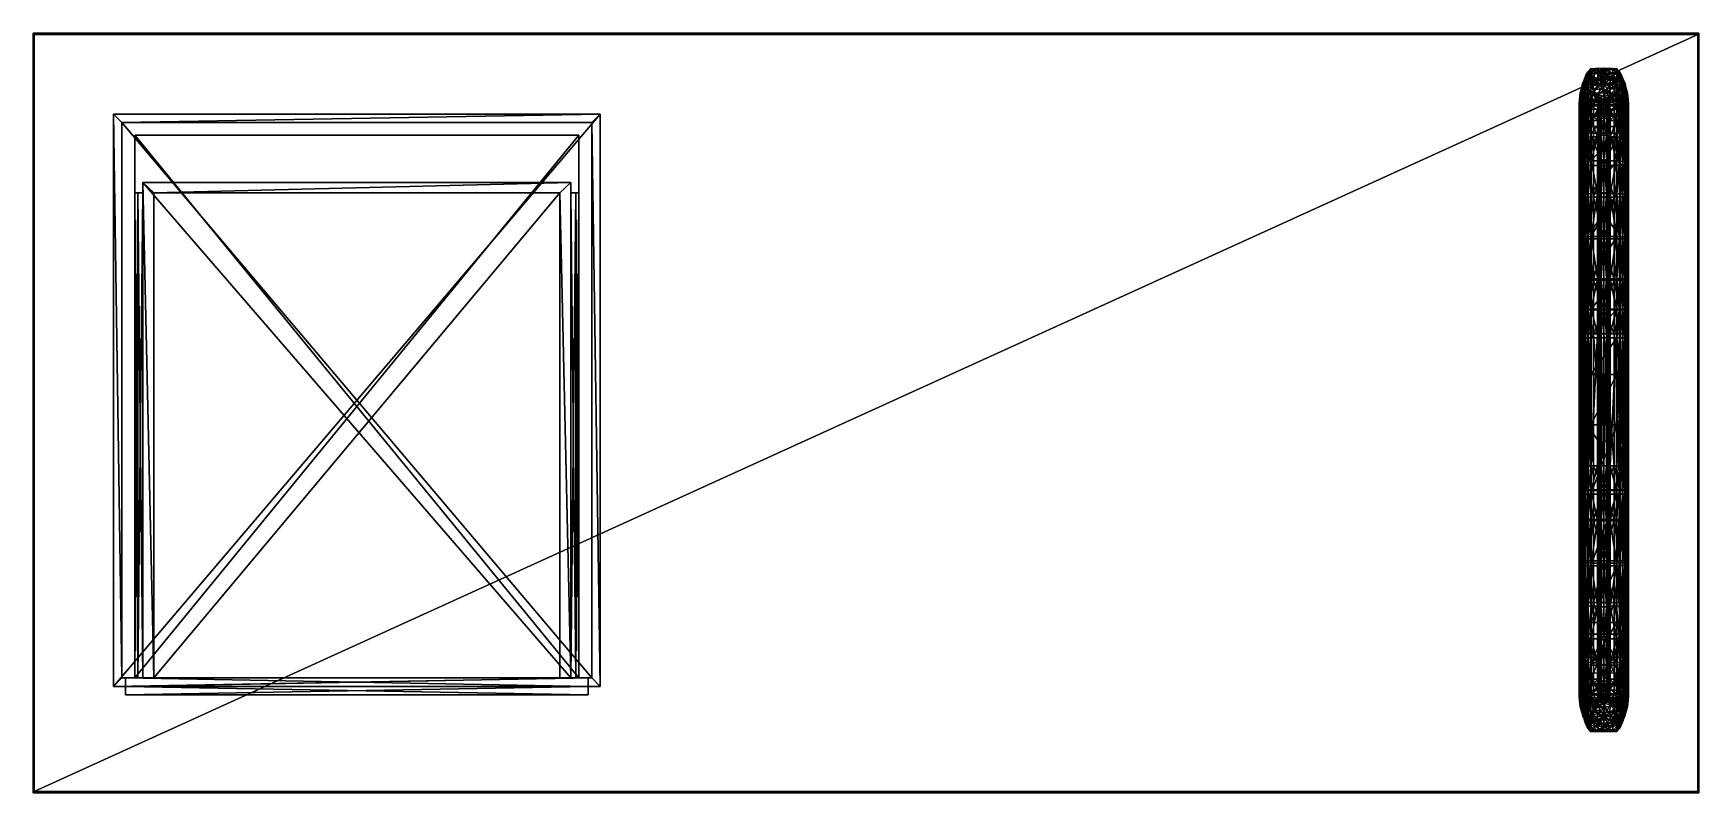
# Model space of a CAD drawing. Extents: x -112 to 83, y 6 to 95.
import ezdxf

# ---------------------------------------------------------------- set-up
doc = ezdxf.new("R2010")
doc.units = 0
for name, color, linetype in [('BOX01', 74, 'CONTINUOUS'), ('BOX02', 32, 'CONTINUOUS'), ('BOX03', 204, 'CONTINUOUS'), ('BOX04', 174, 'CONTINUOUS'), ('CAB01', 212, 'CONTINUOUS'), ('LEG', 31, 'CONTINUOUS'), ('TOP', 250, 'CONTINUOUS')]:
    doc.layers.add(name, color=color, linetype=linetype)

msp = doc.modelspace()

# ---------------------------------------------------------------- meshes
at = {"layer": 'BOX01', "color": 74}
mesh = msp.add_polyface(dxfattribs=at)
corners = [(-101.361481, 19.067625, 74.77037), (-101.361481, 19.067627, 59.295223), (-47.161469, 19.067625, 74.77037), (-47.161469, 19.067627, 59.295223), (-47.161469, 17.067625, 73.032867), (-47.161469, 17.067627, 60.032722), (-101.361481, 17.067625, 73.032867), (-101.361481, 17.067627, 60.032722), (-101.361481, 18.067627, 59.295223), (-47.161469, 18.067627, 59.295223), (-47.161469, 18.067627, 60.032722), (-47.161469, 18.067625, 73.032867), (-47.161469, 18.067625, 74.77037), (-101.361481, 18.067625, 74.77037), (-101.361481, 18.067625, 73.032867), (-101.361481, 18.067627, 60.032722), (-99.306641, 19.067518, 64.615181), (-99.306633, 19.067516, 69.104881), (-99.306633, 75.838516, 69.104889), (-99.306641, 75.838509, 64.615189), (-100.261475, 75.838509, 64.96917), (-100.261475, 19.067514, 64.969162), (-99.907486, 75.838516, 69.104889), (-100.261475, 19.067522, 68.7509), (-99.907486, 75.838509, 64.615189), (-99.907486, 19.067514, 64.615181), (-100.261475, 75.838516, 68.7509), (-99.907486, 19.06752, 69.104881), (-49.216309, 19.067514, 64.615181), (-49.216316, 19.067514, 69.104881), (-49.216316, 75.838516, 69.104889), (-49.216309, 75.838516, 64.615189), (-48.261475, 75.838509, 64.96917), (-48.261475, 19.067511, 64.969162), (-48.615459, 75.838516, 69.104889), (-48.261475, 19.06752, 68.7509), (-48.615459, 75.838509, 64.615189), (-48.615459, 19.067513, 64.615181), (-48.261475, 75.838516, 68.7509), (-48.615459, 19.067518, 69.104881), (-99.306633, 77.046944, 60.032726), (-99.306633, 77.046944, 73.032875), (-49.216312, 77.046944, 73.032875), (-49.216312, 77.046944, 60.032726), (-49.21632, 19.067513, 60.032715), (-99.306641, 19.067513, 60.032722), (-49.216316, 19.067513, 73.03286), (-99.306633, 19.067509, 73.032867), (-98.047356, 75.838516, 73.033318), (-50.47559, 75.838516, 73.033318), (-50.475594, 19.067511, 73.033302), (-98.047356, 19.067507, 73.03331), (-98.047356, 75.838516, 61.404099), (-50.47559, 75.838516, 61.404099), (-50.475594, 19.067514, 61.404087), (-98.047356, 19.067511, 61.404091)]
mesh.append_faces([[corners[k] for k in face] for face in [(1, 2, 3), (7, 4, 6), (3, 8, 1), (15, 1, 8), (10, 8, 9), (11, 6, 4), (8, 10, 15), (15, 5, 7), (30, 28, 29), (28, 30, 31), (36, 28, 31), (28, 36, 37), (34, 31, 30), (39, 30, 29), (30, 39, 34), (37, 29, 28), (35, 32, 38), (32, 35, 33), (36, 38, 32), (39, 33, 35), (42, 40, 41), (40, 42, 43), (44, 40, 43), (40, 44, 45), (46, 43, 42), (43, 46, 44), (55, 53, 52), (53, 55, 54), (45, 41, 40), (41, 45, 47), (48, 42, 41), (42, 48, 49), (49, 46, 42), (46, 49, 50), (51, 41, 47), (41, 51, 48), (52, 49, 48), (49, 52, 53), (55, 48, 51), (48, 55, 52), (53, 50, 49), (50, 53, 54)]], dxfattribs={"vtx0": -1})
mesh.append_faces([[corners[k] for k in face] for face in [(9, 2, 10), (24, 26, 19), (27, 21, 17), (22, 19, 26), (25, 17, 21), (31, 38, 36), (29, 33, 39), (38, 31, 34), (33, 29, 37)]], dxfattribs={"vtx0": -1, "vtx1": -1})
mesh.append_faces([[corners[k] for k in face] for face in [(5, 2, 11), (6, 1, 15)]], dxfattribs={"vtx0": -1, "vtx1": -1, "vtx2": -1})
mesh.append_faces([[corners[k] for k in face] for face in [(2, 5, 10), (1, 6, 14)]], dxfattribs={"vtx0": -1, "vtx2": -1})
mesh.append_faces([[corners[k] for k in face] for face in [(5, 4, 7), (4, 5, 11), (7, 6, 15), (14, 6, 11), (17, 16, 18), (19, 18, 16), (19, 16, 24), (25, 24, 16), (18, 19, 22), (17, 18, 27), (22, 27, 18), (16, 17, 25), (26, 20, 23), (21, 23, 20), (20, 26, 24), (23, 21, 27)]], dxfattribs={"vtx1": -1})
mesh.append_faces([[corners[k] for k in face] for face in [(14, 13, 1)]], dxfattribs={"vtx1": -1, "vtx2": -1})
mesh.append_faces([[corners[k] for k in face] for face in [(1, 0, 2), (3, 9, 8), (9, 3, 2), (12, 2, 0), (2, 12, 11), (0, 13, 12), (13, 0, 1), (14, 11, 12), (12, 13, 14), (15, 10, 5), (20, 24, 25), (25, 21, 20), (22, 26, 23), (23, 27, 22), (37, 36, 32), (32, 33, 37), (35, 38, 34), (34, 39, 35)]], dxfattribs={"vtx2": -1})
at = {"layer": 'BOX02', "color": 32}
mesh = msp.add_polyface(dxfattribs=at)
corners = [(-101.361481, 19.067629, 58.770226), (-101.361481, 19.067629, 43.29538), (-47.161469, 19.067629, 58.770226), (-47.161469, 19.067629, 43.29538), (-47.161469, 17.067627, 57.032722), (-47.161469, 17.067629, 44.032879), (-101.361481, 17.067627, 57.032722), (-101.361481, 17.067629, 44.032879), (-101.361481, 18.067629, 43.29538), (-47.161469, 18.067629, 43.29538), (-47.161469, 18.067629, 44.032879), (-47.161469, 18.067629, 57.032722), (-47.161469, 18.067629, 58.770226), (-101.361481, 18.067629, 58.770226), (-101.361481, 18.067629, 57.032722), (-101.361481, 18.067629, 44.032879), (-99.306641, 19.067518, 48.61504), (-99.306633, 19.067516, 53.10474), (-99.306633, 75.838516, 53.104748), (-99.306641, 75.838509, 48.615047), (-100.261475, 75.838509, 48.969028), (-100.261475, 19.067514, 48.969021), (-99.907486, 75.838516, 53.104748), (-100.261475, 19.067522, 52.750759), (-99.907486, 75.838509, 48.615047), (-99.907486, 19.067514, 48.61504), (-100.261475, 75.838516, 52.750759), (-99.907486, 19.06752, 53.10474), (-49.216309, 19.067514, 48.61504), (-49.216316, 19.067514, 53.10474), (-49.216316, 75.838516, 53.104748), (-49.216309, 75.838516, 48.615047), (-48.261475, 75.838509, 48.969028), (-48.261475, 19.067511, 48.969021), (-48.615459, 75.838516, 53.104748), (-48.261475, 19.06752, 52.750759), (-48.615459, 75.838509, 48.615047), (-48.615459, 19.067513, 48.61504), (-48.261475, 75.838516, 52.750759), (-48.615459, 19.067518, 53.10474), (-99.306633, 77.046944, 44.032585), (-99.306633, 77.046944, 57.032734), (-49.216312, 77.046944, 57.032734), (-49.216312, 77.046944, 44.032585), (-49.21632, 19.067513, 44.032574), (-99.306641, 19.067513, 44.032581), (-49.216316, 19.067513, 57.032719), (-99.306633, 19.067509, 57.032726), (-98.047356, 75.838516, 57.033176), (-50.47559, 75.838516, 57.033176), (-50.475594, 19.067511, 57.033161), (-98.047356, 19.067507, 57.033169), (-98.047356, 75.838516, 45.403957), (-50.47559, 75.838516, 45.403957), (-50.475594, 19.067514, 45.403946), (-98.047356, 19.067511, 45.40395)]
mesh.append_faces([[corners[k] for k in face] for face in [(1, 2, 3), (7, 4, 6), (3, 8, 1), (15, 1, 8), (10, 8, 9), (11, 6, 4), (8, 10, 15), (15, 5, 7), (30, 28, 29), (28, 30, 31), (36, 28, 31), (28, 36, 37), (34, 31, 30), (39, 30, 29), (30, 39, 34), (37, 29, 28), (35, 32, 38), (32, 35, 33), (36, 38, 32), (39, 33, 35), (42, 40, 41), (40, 42, 43), (44, 40, 43), (40, 44, 45), (46, 43, 42), (43, 46, 44), (55, 53, 52), (53, 55, 54), (45, 41, 40), (41, 45, 47), (48, 42, 41), (42, 48, 49), (49, 46, 42), (46, 49, 50), (51, 41, 47), (41, 51, 48), (52, 49, 48), (49, 52, 53), (55, 48, 51), (48, 55, 52), (53, 50, 49), (50, 53, 54)]], dxfattribs={"vtx0": -1})
mesh.append_faces([[corners[k] for k in face] for face in [(9, 2, 10), (24, 26, 19), (27, 21, 17), (22, 19, 26), (25, 17, 21), (31, 38, 36), (29, 33, 39), (38, 31, 34), (33, 29, 37)]], dxfattribs={"vtx0": -1, "vtx1": -1})
mesh.append_faces([[corners[k] for k in face] for face in [(5, 2, 11), (6, 1, 15)]], dxfattribs={"vtx0": -1, "vtx1": -1, "vtx2": -1})
mesh.append_faces([[corners[k] for k in face] for face in [(2, 5, 10), (1, 6, 14)]], dxfattribs={"vtx0": -1, "vtx2": -1})
mesh.append_faces([[corners[k] for k in face] for face in [(5, 4, 7), (4, 5, 11), (7, 6, 15), (14, 6, 11), (17, 16, 18), (19, 18, 16), (19, 16, 24), (25, 24, 16), (18, 19, 22), (17, 18, 27), (22, 27, 18), (16, 17, 25), (26, 20, 23), (21, 23, 20), (20, 26, 24), (23, 21, 27)]], dxfattribs={"vtx1": -1})
mesh.append_faces([[corners[k] for k in face] for face in [(14, 13, 1)]], dxfattribs={"vtx1": -1, "vtx2": -1})
mesh.append_faces([[corners[k] for k in face] for face in [(1, 0, 2), (3, 9, 8), (9, 3, 2), (12, 2, 0), (2, 12, 11), (0, 13, 12), (13, 0, 1), (14, 11, 12), (12, 13, 14), (15, 10, 5), (20, 24, 25), (25, 21, 20), (22, 26, 23), (23, 27, 22), (37, 36, 32), (32, 33, 37), (35, 38, 34), (34, 39, 35)]], dxfattribs={"vtx2": -1})
at = {"layer": 'BOX03', "color": 204}
mesh = msp.add_polyface(dxfattribs=at)
corners = [(-101.361481, 19.067631, 42.770386), (-101.361481, 19.067633, 27.295219), (-47.161469, 19.067631, 42.770386), (-47.161469, 19.067633, 27.295219), (-47.161469, 17.067629, 41.032883), (-47.161469, 17.067631, 28.032719), (-101.361481, 17.067629, 41.032883), (-101.361481, 17.067631, 28.032719), (-101.361481, 18.067633, 27.295219), (-47.161469, 18.067633, 27.295219), (-47.161469, 18.067631, 28.032719), (-47.161469, 18.067631, 41.032883), (-47.161469, 18.067631, 42.770386), (-101.361481, 18.067631, 42.770386), (-101.361481, 18.067631, 41.032883), (-101.361481, 18.067631, 28.032719), (-99.306641, 19.067518, 32.615196), (-99.306633, 19.067516, 37.104897), (-99.306633, 75.838516, 37.104904), (-99.306641, 75.838509, 32.615204), (-100.261475, 75.838509, 32.969185), (-100.261475, 19.067514, 32.969177), (-99.907486, 75.838516, 37.104904), (-100.261475, 19.067522, 36.750916), (-99.907486, 75.838509, 32.615204), (-99.907486, 19.067514, 32.615196), (-100.261475, 75.838516, 36.750916), (-99.907486, 19.06752, 37.104897), (-49.216309, 19.067514, 32.615196), (-49.216316, 19.067514, 37.104897), (-49.216316, 75.838516, 37.104904), (-49.216309, 75.838516, 32.615204), (-48.261475, 75.838509, 32.969185), (-48.261475, 19.067511, 32.969177), (-48.615459, 75.838516, 37.104904), (-48.261475, 19.06752, 36.750916), (-48.615459, 75.838509, 32.615204), (-48.615459, 19.067513, 32.615196), (-48.261475, 75.838516, 36.750916), (-48.615459, 19.067518, 37.104897), (-99.306633, 77.046944, 28.032742), (-99.306633, 77.046944, 41.03289), (-49.216312, 77.046944, 41.03289), (-49.216312, 77.046944, 28.032742), (-49.21632, 19.067513, 28.03273), (-99.306641, 19.067513, 28.032738), (-49.216316, 19.067513, 41.032875), (-99.306633, 19.067509, 41.032883), (-98.047356, 75.838516, 41.033333), (-50.47559, 75.838516, 41.033333), (-50.475594, 19.067511, 41.033318), (-98.047356, 19.067507, 41.033325), (-98.047356, 75.838516, 29.404114), (-50.47559, 75.838516, 29.404114), (-50.475594, 19.067514, 29.404102), (-98.047356, 19.067511, 29.404106)]
mesh.append_faces([[corners[k] for k in face] for face in [(1, 2, 3), (7, 4, 6), (3, 8, 1), (15, 1, 8), (10, 8, 9), (11, 6, 4), (8, 10, 15), (15, 5, 7), (30, 28, 29), (28, 30, 31), (36, 28, 31), (28, 36, 37), (34, 31, 30), (39, 30, 29), (30, 39, 34), (37, 29, 28), (35, 32, 38), (32, 35, 33), (36, 38, 32), (39, 33, 35), (42, 40, 41), (40, 42, 43), (44, 40, 43), (40, 44, 45), (46, 43, 42), (43, 46, 44), (55, 53, 52), (53, 55, 54), (45, 41, 40), (41, 45, 47), (48, 42, 41), (42, 48, 49), (49, 46, 42), (46, 49, 50), (51, 41, 47), (41, 51, 48), (52, 49, 48), (49, 52, 53), (55, 48, 51), (48, 55, 52), (53, 50, 49), (50, 53, 54)]], dxfattribs={"vtx0": -1})
mesh.append_faces([[corners[k] for k in face] for face in [(9, 2, 10), (24, 26, 19), (27, 21, 17), (22, 19, 26), (25, 17, 21), (31, 38, 36), (29, 33, 39), (38, 31, 34), (33, 29, 37)]], dxfattribs={"vtx0": -1, "vtx1": -1})
mesh.append_faces([[corners[k] for k in face] for face in [(5, 2, 11), (6, 1, 15)]], dxfattribs={"vtx0": -1, "vtx1": -1, "vtx2": -1})
mesh.append_faces([[corners[k] for k in face] for face in [(2, 5, 10), (1, 6, 14)]], dxfattribs={"vtx0": -1, "vtx2": -1})
mesh.append_faces([[corners[k] for k in face] for face in [(5, 4, 7), (4, 5, 11), (7, 6, 15), (14, 6, 11), (17, 16, 18), (19, 18, 16), (19, 16, 24), (25, 24, 16), (18, 19, 22), (17, 18, 27), (22, 27, 18), (16, 17, 25), (26, 20, 23), (21, 23, 20), (20, 26, 24), (23, 21, 27)]], dxfattribs={"vtx1": -1})
mesh.append_faces([[corners[k] for k in face] for face in [(14, 13, 1)]], dxfattribs={"vtx1": -1, "vtx2": -1})
mesh.append_faces([[corners[k] for k in face] for face in [(1, 0, 2), (3, 9, 8), (9, 3, 2), (12, 2, 0), (2, 12, 11), (0, 13, 12), (13, 0, 1), (14, 11, 12), (12, 13, 14), (15, 10, 5), (20, 24, 25), (25, 21, 20), (22, 26, 23), (23, 27, 22), (37, 36, 32), (32, 33, 37), (35, 38, 34), (34, 39, 35)]], dxfattribs={"vtx2": -1})
at = {"layer": 'BOX04', "color": 174}
mesh = msp.add_polyface(dxfattribs=at)
corners = [(-101.361481, 19.067633, 26.770226), (-101.361481, 19.067633, 5.29506), (-47.161469, 19.067633, 26.770226), (-47.161469, 19.067633, 5.29506), (-47.161469, 17.067631, 25.032721), (-47.161469, 17.067636, 6.032578), (-101.361481, 17.067631, 25.032721), (-101.361481, 17.067636, 6.032578), (-101.361481, 18.067635, 5.295075), (-47.161469, 18.067635, 5.295075), (-47.161469, 18.067635, 6.032578), (-47.161469, 18.067633, 25.032721), (-47.161469, 18.067633, 26.770222), (-101.361481, 18.067633, 26.770222), (-101.361481, 18.067633, 25.032721), (-101.361481, 18.067635, 6.032578), (-99.306641, 19.067518, 11.115032), (-99.306633, 19.067516, 15.604733), (-99.306633, 75.838516, 15.60474), (-99.306641, 75.838516, 11.11504), (-100.261475, 75.838501, 11.469021), (-100.261475, 19.067514, 11.469013), (-99.907486, 75.838516, 15.60474), (-100.261475, 19.067522, 15.250751), (-99.907486, 75.838501, 11.11504), (-99.907486, 19.067514, 11.115032), (-100.261475, 75.838516, 15.250751), (-99.907486, 19.06752, 15.604733), (-49.216309, 19.067514, 11.115032), (-49.216316, 19.067514, 15.604733), (-49.216316, 75.838516, 15.60474), (-49.216309, 75.838516, 11.11504), (-48.261475, 75.838516, 11.469021), (-48.261475, 19.067511, 11.469013), (-48.615459, 75.838516, 15.60474), (-48.261475, 19.06752, 15.250751), (-48.615459, 75.838516, 11.11504), (-48.615459, 19.067513, 11.115032), (-48.261475, 75.838516, 15.250751), (-48.615459, 19.067518, 15.604733), (-99.306633, 77.046951, 6.532578), (-99.306633, 77.046936, 23.016293), (-49.216312, 77.046936, 23.016293), (-49.216312, 77.046951, 6.532578), (-49.21632, 19.067513, 6.532566), (-99.306641, 19.067513, 6.532574), (-49.216316, 19.067513, 23.016277), (-99.306633, 19.067509, 23.016285), (-98.047356, 75.838516, 23.016735), (-50.47559, 75.838516, 23.016735), (-50.475594, 19.067511, 23.01672), (-98.047348, 19.067507, 23.016727), (-98.047356, 75.838516, 7.90395), (-50.47559, 75.838516, 7.90395), (-50.475594, 19.067514, 7.903938), (-98.047356, 19.067511, 7.903942)]
mesh.append_faces([[corners[k] for k in face] for face in [(1, 2, 3), (7, 4, 6), (3, 8, 1), (15, 1, 8), (10, 8, 9), (11, 6, 4), (8, 10, 15), (15, 5, 7), (30, 28, 29), (28, 30, 31), (36, 28, 31), (28, 36, 37), (34, 31, 30), (39, 30, 29), (30, 39, 34), (37, 29, 28), (35, 32, 38), (32, 35, 33), (36, 38, 32), (39, 33, 35), (42, 40, 41), (40, 42, 43), (44, 40, 43), (40, 44, 45), (46, 43, 42), (43, 46, 44), (55, 53, 52), (53, 55, 54), (45, 41, 40), (41, 45, 47), (48, 42, 41), (42, 48, 49), (49, 46, 42), (46, 49, 50), (51, 41, 47), (41, 51, 48), (52, 49, 48), (49, 52, 53), (55, 48, 51), (48, 55, 52), (53, 50, 49), (50, 53, 54)]], dxfattribs={"vtx0": -1})
mesh.append_faces([[corners[k] for k in face] for face in [(9, 2, 10), (24, 26, 19), (27, 21, 17), (22, 19, 26), (25, 17, 21), (31, 38, 36), (29, 33, 39), (38, 31, 34), (33, 29, 37)]], dxfattribs={"vtx0": -1, "vtx1": -1})
mesh.append_faces([[corners[k] for k in face] for face in [(5, 2, 11), (6, 1, 15)]], dxfattribs={"vtx0": -1, "vtx1": -1, "vtx2": -1})
mesh.append_faces([[corners[k] for k in face] for face in [(2, 5, 10), (1, 6, 14)]], dxfattribs={"vtx0": -1, "vtx2": -1})
mesh.append_faces([[corners[k] for k in face] for face in [(5, 4, 7), (4, 5, 11), (7, 6, 15), (14, 6, 11), (17, 16, 18), (19, 18, 16), (19, 16, 24), (25, 24, 16), (18, 19, 22), (17, 18, 27), (22, 27, 18), (16, 17, 25), (26, 20, 23), (21, 23, 20), (20, 26, 24), (23, 21, 27)]], dxfattribs={"vtx1": -1})
mesh.append_faces([[corners[k] for k in face] for face in [(14, 13, 1)]], dxfattribs={"vtx1": -1, "vtx2": -1})
mesh.append_faces([[corners[k] for k in face] for face in [(1, 0, 2), (3, 9, 8), (9, 3, 2), (12, 2, 0), (2, 12, 11), (0, 13, 12), (13, 0, 1), (14, 11, 12), (12, 13, 14), (15, 10, 5), (20, 24, 25), (25, 21, 20), (22, 26, 23), (23, 27, 22), (37, 36, 32), (32, 33, 37), (35, 38, 34), (34, 39, 35)]], dxfattribs={"vtx2": -1})
at = {"layer": 'CAB01', "color": 212}
mesh = msp.add_polyface(dxfattribs=at)
corners = [(-101.761475, 19.067631, 5.032559), (-46.761475, 19.067631, 5.032559), (-46.761475, 19.067623, 75.032867), (-101.761475, 19.067623, 75.032867), (-101.761475, 84.067627, 5.032567), (-46.761475, 84.067627, 5.032567), (-46.761475, 84.067612, 75.032867), (-101.761475, 84.067612, 75.032867), (-102.761475, 18.067633, 5.03246), (-45.761475, 18.067633, 5.03246), (-102.761475, 85.067627, 5.032467), (-45.761475, 85.067627, 5.032467), (-102.761475, 18.067635, -0.000002), (-45.761475, 18.067635, -0.000002), (-102.761475, 85.067619, 0.000005), (-45.761475, 85.067619, 0.000005), (-100.261475, 19.067533, 6.532559), (-48.261475, 19.067533, 6.532559), (-48.261475, 19.067524, 73.532867), (-100.261475, 19.067524, 73.532867), (-100.261475, 82.581413, 6.532567), (-48.261475, 82.581421, 6.532567), (-48.261475, 82.581406, 73.532875), (-100.261475, 82.581406, 73.532875), (-48.261459, 82.581398, 58.092468), (-48.261475, 19.06752, 58.092464), (-48.261459, 82.581398, 60.032722), (-48.261475, 19.06752, 60.032722), (-100.261475, 82.581398, 58.092468), (-100.261475, 19.06752, 58.092464), (-100.261475, 82.581398, 60.032722), (-100.261475, 19.06752, 60.032722), (-48.261459, 82.581398, 42.092625), (-48.261459, 82.581398, 44.032883), (-48.261459, 19.06752, 44.032883), (-48.261459, 19.06752, 42.092621), (-100.261475, 82.581398, 42.092625), (-100.261475, 19.067522, 42.092621), (-100.261475, 19.06752, 44.032883), (-100.261475, 82.581398, 44.032883), (-48.261459, 82.581398, 26.092463), (-48.261459, 82.581398, 28.032724), (-48.261459, 19.06752, 28.032721), (-48.261459, 19.06752, 26.092459), (-100.261475, 82.581406, 26.092463), (-100.261475, 19.067524, 26.092459), (-100.261475, 19.067522, 28.032721), (-100.261475, 82.581398, 28.032721)]
mesh.append_faces([[corners[k] for k in face] for face in [(20, 22, 23), (12, 15, 13), (1, 6, 2), (2, 7, 3), (3, 4, 0), (4, 6, 5)]], dxfattribs={"vtx0": -1})
mesh.append_faces([[corners[k] for k in face] for face in [(20, 21, 22), (12, 14, 15), (1, 5, 6), (2, 6, 7), (3, 7, 4), (4, 7, 6), (1, 0, 8), (8, 9, 1), (0, 4, 10), (10, 8, 0), (4, 5, 11), (11, 10, 4), (5, 1, 9), (9, 11, 5), (8, 10, 14), (14, 12, 8), (10, 11, 15), (15, 14, 10), (11, 9, 13), (13, 15, 11), (9, 8, 12), (12, 13, 9), (0, 1, 17), (17, 16, 0), (1, 2, 18), (18, 17, 1), (2, 3, 19), (19, 18, 2), (3, 0, 16), (16, 19, 3), (16, 17, 21), (21, 20, 16), (17, 18, 22), (22, 21, 17), (18, 19, 23), (23, 22, 18), (19, 16, 20), (20, 23, 19), (24, 26, 27), (27, 25, 24), (28, 29, 31), (31, 30, 28), (24, 25, 29), (29, 28, 24), (25, 27, 31), (31, 29, 25), (27, 26, 30), (30, 31, 27), (26, 24, 28), (28, 30, 26), (32, 33, 34), (34, 35, 32), (36, 37, 38), (38, 39, 36), (32, 35, 37), (37, 36, 32), (35, 34, 38), (38, 37, 35), (34, 33, 39), (39, 38, 34), (33, 32, 36), (36, 39, 33), (40, 41, 42), (42, 43, 40), (44, 45, 46), (46, 47, 44), (40, 43, 45), (45, 44, 40), (43, 42, 46), (46, 45, 43), (42, 41, 47), (47, 46, 42), (41, 40, 44), (44, 47, 41)]], dxfattribs={"vtx2": -1})
at = {"layer": 'LEG', "color": 31}
mesh = msp.add_polyface(dxfattribs=at)
corners = [(69.946053, 88.811523, 2.618363), (69.610054, 88.612823, 2.521935), (69.902885, 87.421883, 3.197418), (70.553047, 89.047226, 2.704476), (70.442863, 87.522186, 3.29261), (69.268272, 87.086548, 2.877884), (69.326317, 88.313354, 2.376557), (70.075554, 89.668503, 1.915337), (69.968697, 89.995972, 1.150308), (69.763756, 89.431061, 1.863679), (70.248222, 90.259148, 1.150315), (69.500465, 89.073013, 1.78579), (69.551537, 89.115524, 1.150285), (69.298439, 88.636742, 1.690888), (69.732658, 89.599098, 1.1503), (69.10862, 87.94857, 2.19957), (69.170418, 88.16465, 1.588189), (69.395958, 88.082878, 1.150261), (69.124901, 87.705101, 1.488213), (69.43676, 88.592255, 1.150277), (70.444756, 87.895454, 0.000054), (70.243828, 88.680817, 0.750054), (70.243828, 88.680824, 0.000054), (70.444771, 89.466187, 0.750054), (69.290428, 87.945297, 74.352348), (69.062462, 87.597206, 75.03286), (69.444527, 89.073006, 74.691994), (69.232979, 88.654648, 75.03286), (69.677528, 89.431053, 74.428307), (69.541512, 88.24321, 73.826729), (69.650002, 89.599091, 75.03286), (69.858894, 89.995956, 75.03286), (69.460335, 89.135376, 75.03286), (69.838875, 88.440773, 73.610939), (69.953468, 89.668495, 74.318947), (70.207802, 89.801338, 74.294823), (70.207817, 88.551308, 73.565285), (70.10627, 90.25914, 75.03286), (70.207802, 90.406387, 75.03286)]
mesh.append_faces([[corners[k] for k in face] for face in [(2, 3, 0), (5, 1, 6), (7, 8, 9), (7, 1, 0), (11, 12, 13), (11, 15, 6), (11, 1, 9), (11, 8, 14), (16, 17, 18), (16, 15, 13), (16, 12, 19), (20, 21, 22), (26, 25, 27), (26, 29, 24), (26, 31, 28), (26, 32, 30), (34, 29, 28), (34, 36, 33), (34, 38, 35), (34, 31, 37)]], dxfattribs={"vtx0": -1})
mesh.append_faces([[corners[k] for k in face] for face in [(17, 12, 8)]], dxfattribs={"vtx0": -1, "vtx1": -1, "vtx2": -1})
mesh.append_faces([[corners[k] for k in face] for face in [(0, 1, 2), (4, 3, 2), (10, 8, 7), (9, 1, 7), (0, 3, 7), (14, 12, 11), (13, 15, 11), (6, 1, 11), (9, 8, 11), (19, 17, 16), (13, 12, 16), (24, 25, 26), (28, 29, 26), (30, 31, 26), (27, 32, 26), (33, 29, 34), (35, 36, 34), (37, 38, 34), (28, 31, 34)]], dxfattribs={"vtx1": -1})
mesh.append_faces([[corners[k] for k in face] for face in [(17, 19, 12), (12, 14, 8), (22, 21, 23)]], dxfattribs={"vtx2": -1})
mesh = msp.add_polyface(dxfattribs=at)
corners = [(70.075554, 89.668503, 1.915337), (70.553047, 89.047226, 2.704476), (70.660652, 89.801346, 1.944237), (70.772758, 90.406403, 1.150315), (70.248222, 90.259148, 1.150315), (71.743797, 89.872772, 1.965355), (71.743797, 90.455482, 1.150315), (71.743797, 89.134529, 2.737793), (70.442863, 87.522186, 3.29261), (71.743797, 87.551765, 3.321716), (72.714836, 86.699814, 1.150238), (69.395958, 88.082878, 1.150261), (69.968697, 89.995972, 1.150308), (72.714851, 90.406403, 1.150315), (70.444756, 87.895454, 0.000054), (70.444756, 87.895454, 0.750054), (70.243828, 88.680817, 0.750054), (70.243828, 88.680824, 0.000054), (70.444771, 89.466187, 0.750054), (70.444756, 89.466194, 0.000054), (70.993843, 90.041138, 0.750054), (70.993843, 90.041138, 0.000054), (71.743843, 90.251572, 0.750054), (71.743843, 90.251572, 0.000054), (71.743828, 88.680817, 0.000054), (70.993828, 87.320518, 0.000054), (71.351158, 87.968613, 0.84182), (71.063683, 88.26963, 0.84182), (70.958488, 88.680817, 0.84182), (71.063683, 89.09201, 0.84182), (71.351158, 89.393028, 0.84182), (71.743828, 89.503204, 0.84182), (71.351158, 87.968613, 1.290367), (71.063683, 88.26963, 1.290367), (70.958488, 88.680817, 1.290367), (71.063683, 89.09201, 1.290368), (71.351158, 89.393028, 1.290368), (71.743828, 89.503204, 1.290368), (73.247917, 89.801338, 74.294823), (70.207817, 88.551308, 73.565285), (70.207802, 89.801338, 74.294823), (73.247917, 90.406387, 75.03286), (70.207802, 90.406387, 75.03286)]
mesh.append_faces([[corners[k] for k in face] for face in [(0, 1, 2), (0, 3, 4), (5, 3, 2), (5, 1, 7), (7, 8, 9), (8, 7, 1), (17, 18, 19), (19, 20, 21), (21, 22, 23), (15, 26, 27), (16, 27, 28), (27, 16, 15), (18, 28, 29), (28, 18, 16), (20, 29, 30), (29, 20, 18), (22, 30, 31), (30, 22, 20), (27, 32, 33), (32, 27, 26), (28, 33, 34), (33, 28, 27), (29, 34, 35), (34, 29, 28), (30, 35, 36), (35, 30, 29), (31, 36, 37), (36, 31, 30), (38, 39, 40), (41, 40, 42)]], dxfattribs={"vtx0": -1})
mesh.append_faces([[corners[k] for k in face] for face in [(14, 24, 25), (17, 24, 14), (19, 24, 17), (21, 24, 19), (23, 24, 21)]], dxfattribs={"vtx0": -1, "vtx1": -1})
mesh.append_faces([[corners[k] for k in face] for face in [(10, 11, 12), (12, 3, 13)]], dxfattribs={"vtx0": -1, "vtx1": -1, "vtx2": -1})
mesh.append_faces([[corners[k] for k in face] for face in [(2, 3, 0), (6, 3, 5), (2, 1, 5)]], dxfattribs={"vtx1": -1})
mesh.append_faces([[corners[k] for k in face] for face in [(12, 4, 3), (14, 15, 16), (19, 18, 20), (21, 20, 22)]], dxfattribs={"vtx2": -1})
mesh = msp.add_polyface(dxfattribs=at)
corners = [(73.412025, 89.668503, 1.915337), (72.714851, 90.406403, 1.150315), (72.826942, 89.801346, 1.944237), (73.239372, 90.259148, 1.150315), (72.934547, 89.047226, 2.704475), (71.743797, 89.872772, 1.965355), (71.743797, 89.134529, 2.737793), (71.743797, 90.455482, 1.150315), (71.743797, 87.551765, 3.321716), (73.044762, 87.522186, 3.292609), (70.772758, 90.406403, 1.150315), (73.518898, 89.995972, 1.150307), (69.968697, 89.995972, 1.150308), (73.936058, 89.115524, 1.150291), (72.714836, 86.699814, 1.150238), (71.743843, 90.251572, 0.000054), (72.493843, 90.041138, 0.750054), (72.493843, 90.041138, 0.000054), (71.743843, 90.251572, 0.750054), (73.042854, 89.466187, 0.750054), (73.042854, 89.466187, 0.000054), (73.243828, 88.680817, 0.750053), (73.243828, 88.680817, 0.000054), (73.042854, 87.895447, 0.750053), (73.042839, 87.895447, 0.000053), (71.743828, 88.680817, 0.000054), (71.743828, 89.503204, 0.84182), (72.136497, 89.393028, 0.84182), (72.423943, 89.09201, 0.84182), (72.529167, 88.680817, 0.84182), (72.423943, 88.26963, 0.84182), (71.743828, 89.503204, 1.290368), (72.136497, 89.393028, 1.290367), (72.423943, 89.09201, 1.290367), (72.529167, 88.680817, 1.290367), (72.423943, 88.26963, 1.290367), (72.136497, 87.968613, 0.84182), (72.136497, 87.968613, 1.290367), (70.207817, 88.551308, 73.565285), (73.247917, 89.801338, 74.294823), (73.247917, 88.551308, 73.565285), (70.207802, 89.801338, 74.294823), (73.247917, 90.406387, 75.03286)]
mesh.append_faces([[corners[k] for k in face] for face in [(0, 1, 2), (5, 4, 2), (5, 1, 7), (4, 8, 9), (8, 4, 6), (15, 16, 17), (17, 19, 20), (22, 23, 24), (16, 26, 27), (26, 16, 18), (19, 27, 28), (27, 19, 16), (21, 28, 29), (28, 21, 19), (23, 29, 30), (29, 23, 21), (27, 31, 32), (31, 27, 26), (28, 32, 33), (32, 28, 27), (29, 33, 34), (33, 29, 28), (30, 34, 35), (34, 30, 29), (36, 35, 37), (35, 36, 30), (38, 39, 40), (41, 42, 39)]], dxfattribs={"vtx0": -1})
mesh.append_faces([[corners[k] for k in face] for face in [(17, 25, 15), (20, 25, 17), (22, 25, 20), (24, 25, 22)]], dxfattribs={"vtx0": -1, "vtx1": -1})
mesh.append_faces([[corners[k] for k in face] for face in [(12, 1, 13), (12, 13, 14)]], dxfattribs={"vtx0": -1, "vtx1": -1, "vtx2": -1})
mesh.append_faces([[corners[k] for k in face] for face in [(3, 1, 0), (2, 4, 0), (6, 4, 5), (2, 1, 5)]], dxfattribs={"vtx1": -1})
mesh.append_faces([[corners[k] for k in face] for face in [(10, 7, 1), (1, 3, 11), (15, 18, 16), (17, 16, 19), (20, 19, 21)]], dxfattribs={"vtx2": -1})
mesh = msp.add_polyface(dxfattribs=at)
corners = [(74.161247, 88.313354, 2.376564), (73.87751, 88.612816, 2.521942), (74.219292, 87.086548, 2.877891), (73.584679, 87.421883, 3.197417), (72.934547, 89.047226, 2.704475), (73.044762, 87.522186, 3.292609), (73.541512, 88.811523, 2.618362), (74.317177, 88.164642, 1.588195), (73.936058, 89.115524, 1.150291), (74.18914, 88.636742, 1.690895), (74.050835, 88.592247, 1.150284), (74.378975, 87.94857, 2.199577), (74.091637, 88.08287, 1.150268), (74.362679, 87.705093, 1.48822), (73.987114, 89.073013, 1.785797), (73.518898, 89.995972, 1.150307), (73.723808, 89.431061, 1.863686), (73.754936, 89.599098, 1.150307), (73.412025, 89.668503, 1.915337), (73.239372, 90.259148, 1.150315), (72.714851, 90.406403, 1.150315), (73.936058, 87.281708, 1.150253), (73.042854, 89.466187, 0.000054), (73.243828, 88.680817, 0.750053), (73.243828, 88.680817, 0.000054), (73.042854, 87.895447, 0.750053), (74.011192, 89.073006, 74.691994), (74.393257, 87.597206, 75.03286), (74.165306, 87.945297, 74.352348), (74.22274, 88.654648, 75.03286), (73.914207, 88.243217, 73.826729), (73.778191, 89.431053, 74.428307), (73.596825, 89.995956, 75.03286), (73.805717, 89.599091, 75.03286), (73.995384, 89.135376, 75.03286), (73.502251, 89.668495, 74.318962), (73.616859, 88.440781, 73.610939), (73.247917, 88.551308, 73.565285), (73.247917, 89.801338, 74.294823), (73.247917, 90.406387, 75.03286), (73.349449, 90.25914, 75.03286)]
mesh.append_faces([[corners[k] for k in face] for face in [(3, 4, 5), (3, 1, 6), (7, 8, 9), (7, 12, 10), (14, 15, 16), (14, 1, 0), (14, 11, 9), (14, 8, 17), (18, 4, 6), (18, 1, 16), (18, 15, 19), (22, 23, 24), (26, 27, 28), (26, 30, 31), (26, 32, 33), (26, 34, 29), (35, 30, 36), (35, 37, 38), (35, 39, 40), (35, 32, 31)]], dxfattribs={"vtx0": -1})
mesh.append_faces([[corners[k] for k in face] for face in [(20, 15, 8), (8, 12, 21)]], dxfattribs={"vtx0": -1, "vtx1": -1, "vtx2": -1})
mesh.append_faces([[corners[k] for k in face] for face in [(0, 1, 2), (6, 4, 3), (10, 8, 7), (9, 11, 7), (13, 12, 7), (17, 15, 14), (16, 1, 14), (0, 11, 14), (9, 8, 14), (6, 1, 18), (16, 15, 18), (29, 27, 26), (28, 30, 26), (31, 32, 26), (33, 34, 26), (31, 30, 35), (36, 37, 35), (38, 39, 35), (40, 32, 35)]], dxfattribs={"vtx1": -1})
mesh.append_faces([[corners[k] for k in face] for face in [(15, 17, 8), (8, 10, 12), (24, 23, 25)]], dxfattribs={"vtx2": -1})
mesh = msp.add_polyface(dxfattribs=at)
corners = [(69.902885, 87.421883, 3.197418), (69.610054, 88.612823, 2.521935), (69.558815, 87.287895, 3.069939), (69.558807, 85.734604, 3.515716), (70.271027, 86.044868, 3.753333), (70.442863, 87.522186, 3.29261), (69.268272, 87.086548, 2.877884), (69.10862, 87.94857, 2.19957), (69.045334, 86.841629, 2.644417), (69.326317, 88.313354, 2.376557), (68.904068, 86.576935, 2.3927), (68.921623, 87.16983, 1.822273), (68.853851, 86.319595, 2.14856), (68.970665, 87.553917, 2.008271), (68.904068, 86.096748, 1.93782), (68.970657, 86.836754, 1.661202), (69.170418, 88.16465, 1.588189), (69.124901, 87.705101, 1.488213), (69.170418, 87.306465, 1.401497), (69.551537, 87.281715, 1.150246), (69.298439, 86.982307, 1.330979), (69.43676, 87.641022, 1.150254), (69.108612, 86.565987, 1.530403), (69.395958, 88.082878, 1.150261), (69.500458, 86.746201, 1.279617), (69.968697, 86.844994, 1.150238), (69.763756, 86.58831, 1.24527), (69.732658, 87.020004, 1.150246), (70.248222, 86.745789, 1.150238), (70.772743, 86.699814, 1.150238), (70.075554, 86.498802, 1.2258), (71.116051, 86.262878, 3.684577), (70.993828, 87.320518, 0.000054), (70.444756, 87.895454, 0.750054), (70.444756, 87.895454, 0.000054), (69.290428, 87.945297, 74.352348), (69.541512, 88.24321, 73.826729), (69.239044, 85.614357, 74.015129), (69.062462, 87.597206, 75.03286), (69.838875, 88.440773, 73.610939), (70.207817, 88.551308, 73.565285), (69.800659, 85.938911, 72.914726), (70.207809, 86.011314, 72.85273), (69.49617, 85.809502, 73.231148)]
mesh.append_faces([[corners[k] for k in face] for face in [(0, 1, 2), (0, 4, 5), (6, 7, 8), (6, 3, 2), (10, 11, 12), (10, 7, 13), (14, 11, 15), (16, 11, 13), (18, 19, 20), (18, 22, 15), (18, 11, 17), (18, 23, 21), (24, 25, 26), (24, 22, 20), (24, 19, 27), (30, 25, 28), (32, 33, 34), (37, 38, 35), (41, 40, 42), (41, 36, 39)]], dxfattribs={"vtx0": -1})
mesh.append_faces([[corners[k] for k in face] for face in [(25, 19, 23)]], dxfattribs={"vtx0": -1, "vtx1": -1, "vtx2": -1})
mesh.append_faces([[corners[k] for k in face] for face in [(31, 5, 4)]], dxfattribs={"vtx0": -1, "vtx2": -1})
mesh.append_faces([[corners[k] for k in face] for face in [(2, 3, 0), (9, 7, 6), (2, 1, 6), (13, 11, 10), (8, 7, 10), (17, 11, 16), (13, 7, 16), (21, 19, 18), (20, 22, 18), (15, 11, 18), (17, 23, 18), (27, 25, 24), (20, 19, 24), (28, 29, 30), (26, 25, 30), (35, 36, 37), (39, 40, 41), (43, 36, 41)]], dxfattribs={"vtx1": -1})
mesh.append_faces([[corners[k] for k in face] for face in [(29, 28, 25), (25, 27, 19), (19, 21, 23)]], dxfattribs={"vtx2": -1})
mesh = msp.add_polyface(dxfattribs=at)
corners = [(69.902885, 87.421883, 3.197418), (69.558807, 85.734604, 3.515716), (69.902878, 85.809166, 3.662635), (70.271027, 86.044868, 3.753333), (69.268272, 87.086548, 2.877884), (69.045334, 85.488129, 3.025634), (69.268265, 85.623222, 3.294441), (69.045334, 86.841629, 2.644417), (68.904068, 86.576935, 2.3927), (68.853867, 85.201103, 2.45568), (68.904068, 85.342438, 2.736145), (68.853851, 86.319595, 2.14856), (68.904068, 86.096748, 1.93782), (69.108612, 86.565987, 1.530403), (69.045334, 85.915817, 1.767204), (68.970657, 86.836754, 1.661202), (69.045334, 84.980263, 2.018501), (68.904068, 85.079079, 2.213943), (68.921623, 87.16983, 1.822273), (69.268265, 85.78421, 1.643448), (69.610031, 86.236969, 1.371719), (69.558807, 85.69632, 1.561012), (69.326309, 86.368797, 1.435265), (69.558792, 84.860802, 1.782722), (69.268265, 84.908569, 1.876915), (69.902878, 85.64653, 1.514374), (70.576553, 86.127625, 1.319061), (70.548523, 85.623474, 1.49282), (69.946045, 86.162247, 1.335724), (70.548538, 84.821281, 1.704872), (69.500458, 86.746201, 1.279617), (69.763756, 86.58831, 1.24527), (70.075554, 86.498802, 1.2258), (70.772743, 86.699814, 1.150238), (70.660637, 86.457321, 1.216781), (69.902878, 84.282951, 4.024146), (69.268265, 84.153984, 3.630897), (69.239044, 85.614357, 74.015129), (69.541512, 88.24321, 73.826729), (69.49617, 85.809502, 73.231148), (69.005615, 85.386337, 75.03286), (69.062462, 87.597206, 75.03286)]
mesh.append_faces([[corners[k] for k in face] for face in [(0, 1, 2), (4, 5, 6), (8, 9, 10), (8, 5, 7), (12, 13, 14), (12, 16, 17), (12, 9, 11), (19, 20, 21), (19, 23, 24), (19, 16, 14), (19, 13, 22), (25, 26, 27), (25, 23, 21), (25, 20, 28), (30, 20, 22), (32, 33, 34), (32, 26, 28), (32, 20, 31), (35, 3, 2), (36, 1, 6), (37, 38, 39)]], dxfattribs={"vtx0": -1})
mesh.append_faces([[corners[k] for k in face] for face in [(2, 3, 0), (7, 5, 4), (6, 1, 4), (11, 9, 8), (10, 5, 8), (15, 13, 12), (14, 16, 12), (17, 9, 12), (11, 18, 12), (22, 20, 19), (21, 23, 19), (24, 16, 19), (14, 13, 19), (28, 26, 25), (27, 29, 25), (21, 20, 25), (31, 20, 30), (22, 13, 30), (34, 26, 32), (28, 20, 32), (2, 1, 35), (40, 41, 37)]], dxfattribs={"vtx1": -1})
mesh = msp.add_polyface(dxfattribs=at)
corners = [(71.743797, 86.443497, 1.213775), (70.772743, 86.699814, 1.150238), (71.743797, 86.684486, 1.150238), (71.510551, 86.691734, 3.616203), (71.381386, 86.593521, 3.58232), (71.39106, 86.632706, 3.669074), (71.556328, 86.683243, 3.554267), (71.434105, 86.674889, 3.745933), (71.561607, 86.722214, 3.652259), (71.743813, 86.714554, 3.544418), (71.573051, 86.742577, 3.715987), (71.485573, 86.709595, 3.819976), (71.588646, 86.733398, 3.860748), (71.654259, 86.756424, 3.719383), (71.743828, 86.764069, 3.758163), (71.743813, 86.742096, 3.883758), (71.265862, 86.509735, 3.743743), (71.315025, 86.565857, 3.853889), (71.393913, 86.613922, 3.948219), (71.479637, 86.504745, 4.159247), (71.528252, 86.64695, 4.01303), (71.743797, 86.657951, 4.034636), (71.743797, 87.551765, 3.321716), (70.442863, 87.522186, 3.29261), (71.116051, 86.262878, 3.684577), (71.23156, 86.449585, 3.627479), (72.714836, 86.699814, 1.150238), (69.968697, 86.844994, 1.150238), (69.395958, 88.082878, 1.150261), (71.743828, 87.110085, 0.000053), (70.993828, 87.320511, 0.750054), (70.993828, 87.320518, 0.000054), (71.743828, 87.110077, 0.750053), (70.444756, 87.895454, 0.750054), (71.743828, 88.680817, 0.000054), (71.743828, 87.858444, 0.84182), (71.351158, 87.968613, 0.84182), (71.743828, 87.858444, 1.290367), (71.351158, 87.968613, 1.290367), (73.247917, 88.551308, 73.565285), (70.207809, 86.011314, 72.85273), (70.207817, 88.551308, 73.565285)]
mesh.append_faces([[corners[k] for k in face] for face in [(0, 1, 2), (3, 4, 5), (3, 7, 8), (3, 9, 6), (10, 7, 11), (10, 12, 13), (10, 9, 8), (14, 12, 15), (14, 9, 13), (16, 7, 5), (18, 19, 20), (18, 12, 11), (18, 7, 17), (21, 12, 20), (29, 30, 31), (30, 35, 36), (35, 30, 32), (36, 33, 30), (36, 37, 38), (37, 36, 35), (39, 40, 41)]], dxfattribs={"vtx0": -1})
mesh.append_faces([[corners[k] for k in face] for face in [(22, 23, 9), (31, 34, 29)]], dxfattribs={"vtx0": -1, "vtx1": -1})
mesh.append_faces([[corners[k] for k in face] for face in [(26, 1, 27), (26, 27, 28)]], dxfattribs={"vtx0": -1, "vtx1": -1, "vtx2": -1})
mesh.append_faces([[corners[k] for k in face] for face in [(23, 4, 6), (23, 6, 9), (23, 24, 25), (23, 25, 4)]], dxfattribs={"vtx0": -1, "vtx2": -1})
mesh.append_faces([[corners[k] for k in face] for face in [(6, 4, 3), (5, 7, 3), (8, 9, 3), (8, 7, 10), (11, 12, 10), (13, 9, 10), (13, 12, 14), (17, 7, 16), (20, 12, 18), (11, 7, 18), (20, 19, 21), (15, 12, 21)]], dxfattribs={"vtx1": -1})
mesh.append_faces([[corners[k] for k in face] for face in [(29, 32, 30), (31, 30, 33)]], dxfattribs={"vtx2": -1})
mesh = msp.add_polyface(dxfattribs=at)
corners = [(71.743797, 86.684486, 1.150238), (72.714836, 86.699814, 1.150238), (71.743797, 86.443497, 1.213775), (71.743828, 86.764069, 3.758163), (71.898979, 86.733391, 3.860748), (71.833382, 86.756424, 3.719383), (71.743813, 86.742096, 3.883758), (71.743813, 86.714554, 3.544418), (71.914558, 86.742577, 3.715987), (72.002022, 86.709595, 3.819976), (72.053474, 86.674889, 3.745933), (71.925987, 86.722214, 3.652259), (71.977058, 86.691734, 3.616195), (72.096535, 86.632706, 3.669074), (72.106255, 86.593521, 3.58232), (71.931328, 86.683243, 3.554267), (71.743797, 86.657951, 4.034636), (72.007912, 86.504753, 4.159247), (71.959328, 86.64695, 4.01303), (72.093681, 86.613922, 3.948218), (72.172569, 86.565857, 3.853889), (72.221748, 86.509735, 3.743743), (73.044762, 87.522186, 3.292609), (71.743797, 87.551765, 3.321716), (72.256081, 86.449585, 3.627479), (72.371574, 86.262878, 3.684577), (70.772743, 86.699814, 1.150238), (73.042839, 87.895447, 0.000053), (72.493828, 87.320511, 0.750053), (72.493828, 87.320511, 0.000053), (71.743828, 87.110077, 0.750053), (71.743828, 87.110085, 0.000053), (71.743828, 88.680817, 0.000054), (72.423943, 88.26963, 0.84182), (72.136497, 87.968613, 0.84182), (73.042854, 87.895447, 0.750053), (71.743828, 87.858444, 0.84182), (72.136497, 87.968613, 1.290367), (71.743828, 87.858444, 1.290367), (70.207809, 86.011314, 72.85273), (73.247917, 88.551308, 73.565285), (73.24791, 86.011314, 72.85273)]
mesh.append_faces([[corners[k] for k in face] for face in [(3, 4, 5), (8, 4, 9), (8, 10, 11), (8, 7, 5), (12, 10, 13), (12, 14, 15), (12, 7, 11), (16, 17, 18), (16, 4, 6), (19, 10, 9), (19, 4, 18), (7, 22, 23), (27, 28, 29), (29, 30, 31), (28, 33, 34), (33, 28, 35), (30, 34, 36), (34, 30, 28), (36, 37, 38), (37, 36, 34), (39, 40, 41)]], dxfattribs={"vtx0": -1})
mesh.append_faces([[corners[k] for k in face] for face in [(29, 32, 27), (31, 32, 29)]], dxfattribs={"vtx0": -1, "vtx1": -1})
mesh.append_faces([[corners[k] for k in face] for face in [(0, 1, 2), (6, 4, 3), (5, 7, 3), (5, 4, 8), (9, 10, 8), (11, 7, 8), (11, 10, 12), (13, 14, 12), (15, 7, 12), (18, 4, 16), (18, 17, 19), (20, 10, 19), (9, 4, 19), (13, 10, 21)]], dxfattribs={"vtx1": -1})
mesh.append_faces([[corners[k] for k in face] for face in [(15, 14, 22), (7, 15, 22), (24, 25, 22), (14, 24, 22)]], dxfattribs={"vtx1": -1, "vtx2": -1})
mesh.append_faces([[corners[k] for k in face] for face in [(1, 0, 26), (29, 28, 30)]], dxfattribs={"vtx2": -1})
mesh = msp.add_polyface(dxfattribs=at)
corners = [(74.516922, 86.836754, 1.661208), (74.565971, 87.169838, 1.82228), (74.583511, 86.096748, 1.937827), (74.583511, 86.576935, 2.392707), (74.378975, 87.94857, 2.199577), (74.442245, 86.841629, 2.644423), (74.51693, 87.553917, 2.008277), (74.633728, 86.319595, 2.148566), (74.219292, 87.086548, 2.877891), (73.87751, 88.612816, 2.521942), (73.928734, 87.287895, 3.069946), (73.928726, 85.734604, 3.515715), (74.161247, 88.313354, 2.376564), (73.044762, 87.522186, 3.292609), (73.216568, 86.044861, 3.753333), (73.584679, 87.421883, 3.197417), (73.412025, 86.498795, 1.225799), (73.518898, 86.844986, 1.150238), (73.723808, 86.588287, 1.245277), (73.239372, 86.745781, 1.150238), (72.714836, 86.699814, 1.150238), (73.987106, 86.746185, 1.279624), (73.936058, 87.281708, 1.150253), (74.18914, 86.9823, 1.330985), (73.754936, 87.019997, 1.150253), (74.378967, 86.565979, 1.53041), (74.317177, 87.306458, 1.401504), (74.091637, 88.08287, 1.150268), (74.362679, 87.705093, 1.48822), (74.050835, 87.641014, 1.150261), (74.317177, 88.164642, 1.588195), (72.371574, 86.262878, 3.684577), (73.936058, 89.115524, 1.150291), (73.042839, 87.895447, 0.000053), (73.042854, 87.895447, 0.750053), (72.493828, 87.320511, 0.750053), (74.216675, 85.614357, 74.015129), (73.914207, 88.243217, 73.826729), (74.165306, 87.945297, 74.352348), (74.393257, 87.597206, 75.03286), (73.65506, 85.938911, 72.914726), (73.247917, 88.551308, 73.565285), (73.616859, 88.440781, 73.610939), (73.24791, 86.011314, 72.85273), (73.959549, 85.809502, 73.231163)]
mesh.append_faces([[corners[k] for k in face] for face in [(3, 4, 5), (3, 1, 6), (8, 9, 10), (8, 4, 12), (15, 11, 10), (16, 17, 18), (16, 20, 19), (21, 22, 23), (21, 17, 24), (26, 27, 28), (26, 1, 0), (26, 25, 23), (26, 22, 29), (30, 4, 6), (30, 1, 28), (36, 37, 38), (40, 41, 42), (40, 37, 44)]], dxfattribs={"vtx0": -1})
mesh.append_faces([[corners[k] for k in face] for face in [(22, 17, 20), (32, 22, 20)]], dxfattribs={"vtx0": -1, "vtx1": -1, "vtx2": -1})
mesh.append_faces([[corners[k] for k in face] for face in [(0, 1, 2), (6, 4, 3), (7, 1, 3), (10, 11, 8), (5, 4, 8), (13, 14, 15), (10, 9, 15), (19, 17, 16), (24, 22, 21), (23, 25, 21), (18, 17, 21), (29, 27, 26), (28, 1, 26), (0, 25, 26), (23, 22, 26), (6, 1, 30), (38, 39, 36), (43, 41, 40), (42, 37, 40)]], dxfattribs={"vtx1": -1})
mesh.append_faces([[corners[k] for k in face] for face in [(14, 13, 31)]], dxfattribs={"vtx1": -1, "vtx2": -1})
mesh.append_faces([[corners[k] for k in face] for face in [(27, 29, 22), (22, 24, 17), (17, 19, 20), (33, 34, 35)]], dxfattribs={"vtx2": -1})
mesh = msp.add_polyface(dxfattribs=at)
corners = [(73.584671, 85.646523, 1.514373), (73.877502, 86.236946, 1.371726), (73.928741, 85.696304, 1.561019), (73.541504, 86.162231, 1.335723), (73.928741, 84.860794, 1.782729), (72.939041, 84.821274, 1.704871), (72.939041, 85.623466, 1.49282), (72.911011, 86.127617, 1.319061), (74.219284, 85.784203, 1.643454), (74.378967, 86.565979, 1.53041), (74.44223, 85.91581, 1.767211), (74.16124, 86.36879, 1.435271), (74.44223, 84.980255, 2.018515), (74.219284, 84.908569, 1.876929), (74.583511, 86.096748, 1.937827), (74.565971, 87.169838, 1.82228), (74.633728, 86.319595, 2.148566), (74.633728, 85.201111, 2.455687), (74.583511, 85.079079, 2.21395), (74.516922, 86.836754, 1.661208), (74.583511, 86.576935, 2.392707), (74.442245, 85.488121, 3.025641), (74.583511, 85.342438, 2.736151), (74.442245, 86.841629, 2.644423), (74.219292, 87.086548, 2.877891), (73.928726, 85.734604, 3.515715), (74.219284, 85.623222, 3.294447), (73.584679, 87.421883, 3.197417), (73.216568, 86.044861, 3.753333), (73.584656, 85.809158, 3.662635), (73.412025, 86.498795, 1.225799), (73.723808, 86.588287, 1.245277), (72.826942, 86.457321, 1.216781), (72.714836, 86.699814, 1.150238), (73.987106, 86.746185, 1.279624), (74.219284, 84.153984, 3.630903), (73.584656, 84.282944, 4.024145), (72.481247, 85.497604, 3.887069), (73.216537, 84.323166, 4.140875), (73.959549, 85.809502, 73.231163), (73.914207, 88.243217, 73.826729), (74.216675, 85.614357, 74.015129), (74.393257, 87.597206, 75.03286), (74.450104, 85.386337, 75.03286)]
mesh.append_faces([[corners[k] for k in face] for face in [(0, 1, 2), (0, 5, 6), (0, 7, 3), (8, 9, 10), (8, 12, 13), (8, 4, 2), (8, 1, 11), (14, 15, 16), (14, 17, 18), (14, 12, 10), (14, 9, 19), (20, 21, 22), (20, 17, 16), (24, 25, 26), (24, 21, 23), (27, 28, 29), (30, 1, 3), (30, 7, 32), (34, 9, 11), (34, 1, 31), (36, 25, 29), (41, 42, 43)]], dxfattribs={"vtx0": -1})
mesh.append_faces([[corners[k] for k in face] for face in [(28, 37, 38)]], dxfattribs={"vtx0": -1, "vtx1": -1})
mesh.append_faces([[corners[k] for k in face] for face in [(3, 1, 0), (2, 4, 0), (6, 7, 0), (11, 9, 8), (10, 12, 8), (13, 4, 8), (2, 1, 8), (16, 17, 14), (18, 12, 14), (10, 9, 14), (23, 21, 20), (22, 17, 20), (26, 21, 24), (29, 25, 27), (31, 1, 30), (3, 7, 30), (32, 33, 30), (11, 1, 34), (26, 25, 35), (29, 28, 36), (39, 40, 41)]], dxfattribs={"vtx1": -1})
mesh = msp.add_polyface(dxfattribs=at)
corners = [(69.902878, 85.64653, 1.514374), (70.548538, 84.821281, 1.704872), (69.902878, 84.833771, 1.729461), (69.558792, 84.860802, 1.782722), (71.74379, 84.817108, 1.69667), (71.74379, 85.615784, 1.485633), (69.902878, 84.282951, 4.024146), (69.558807, 85.734604, 3.515716), (69.558807, 84.231247, 3.86727), (70.271027, 84.323181, 4.140868), (70.271027, 86.044868, 3.753333), (69.268265, 84.153984, 3.630897), (69.045334, 85.488129, 3.025634), (69.045334, 84.060257, 3.343421), (69.268265, 85.623222, 3.294441), (68.904068, 83.959175, 3.033263), (68.853867, 85.201103, 2.45568), (68.853851, 83.861099, 2.732238), (68.904068, 85.342438, 2.736145), (68.904068, 83.77639, 2.472152), (69.045334, 84.980263, 2.018501), (69.045334, 83.707794, 2.261405), (68.904068, 85.079079, 2.213943), (69.268265, 83.65802, 2.108421), (69.558792, 83.624855, 2.006438), (69.268265, 84.908569, 1.876915), (69.902878, 83.606079, 1.948722), (70.548538, 83.597397, 1.922027), (71.74379, 83.594498, 1.913131), (71.116043, 84.459961, 4.483084), (71.126556, 85.656647, 4.217597), (71.044052, 84.393936, 4.317908), (71.006378, 85.497604, 3.887069), (70.99382, 84.323166, 4.140875), (71.116043, 82.501709, 4.787222), (71.428253, 84.555359, 4.721732), (71.433533, 85.767555, 4.448104), (71.231552, 84.51651, 4.624533), (71.428253, 82.574829, 5.030996), (71.74382, 84.568314, 4.754134), (69.239044, 85.614357, 74.015129), (69.005615, 82.496994, 75.03286), (69.005615, 85.386337, 75.03286), (69.49617, 85.809502, 73.231148), (69.49617, 82.710487, 72.742424), (69.800659, 82.775772, 72.346611), (69.800659, 85.938911, 72.914726), (70.207809, 86.011314, 72.85273), (70.207809, 82.812294, 72.27459), (73.24791, 86.011314, 72.85273)]
mesh.append_faces([[corners[k] for k in face] for face in [(0, 1, 2), (6, 7, 8), (11, 12, 13), (15, 16, 17), (15, 12, 18), (19, 20, 21), (19, 16, 22), (23, 3, 24), (23, 20, 25), (26, 1, 27), (26, 3, 2), (28, 1, 4), (31, 32, 33), (31, 34, 29), (37, 30, 29), (37, 38, 35), (39, 36, 35), (40, 41, 42), (46, 44, 43), (46, 48, 45), (49, 48, 47)]], dxfattribs={"vtx0": -1})
mesh.append_faces([[corners[k] for k in face] for face in [(2, 3, 0), (4, 1, 5), (9, 10, 6), (14, 12, 11), (8, 7, 11), (18, 16, 15), (13, 12, 15), (22, 20, 19), (17, 16, 19), (25, 3, 23), (21, 20, 23), (2, 1, 26), (24, 3, 26), (27, 1, 28), (29, 30, 31), (35, 36, 37), (29, 34, 37), (35, 38, 39), (33, 32, 9), (43, 44, 40), (45, 44, 46), (47, 48, 46)]], dxfattribs={"vtx1": -1})
mesh = msp.add_polyface(dxfattribs=at)
corners = [(71.74379, 85.615784, 1.485633), (72.939041, 84.821274, 1.704871), (71.74379, 84.817108, 1.69667), (73.584671, 85.646523, 1.514373), (73.928741, 84.860794, 1.782729), (73.584671, 84.833763, 1.72946), (71.74379, 83.594498, 1.913131), (72.939041, 83.597397, 1.922026), (73.584671, 83.606079, 1.948721), (73.928741, 83.624847, 2.006445), (74.219284, 83.65802, 2.108427), (74.44223, 84.980255, 2.018515), (74.44223, 83.707794, 2.26142), (74.219284, 84.908569, 1.876929), (74.583511, 83.776398, 2.472159), (74.633728, 85.201111, 2.455687), (74.633728, 83.861099, 2.732244), (74.583511, 85.079079, 2.21395), (74.583511, 83.959167, 3.03327), (74.442245, 85.488121, 3.025641), (74.442245, 84.060257, 3.343428), (74.583511, 85.342438, 2.736151), (74.219284, 84.153984, 3.630903), (73.928726, 85.734604, 3.515715), (73.928726, 84.231247, 3.86727), (74.219284, 85.623222, 3.294447), (73.584656, 84.282944, 4.024145), (73.216568, 86.044861, 3.753333), (73.216537, 84.323166, 4.140875), (72.059372, 84.555359, 4.721732), (72.054077, 85.767555, 4.448104), (71.74382, 84.568314, 4.754134), (72.059387, 82.574829, 5.030996), (72.371552, 84.459961, 4.483084), (72.361038, 85.656647, 4.217597), (72.256058, 84.51651, 4.624533), (72.371552, 82.501709, 4.787222), (72.443558, 84.393936, 4.317908), (72.481247, 85.497604, 3.887069), (72.431839, 85.57988, 4.058059), (72.49382, 84.323166, 4.140875), (74.450104, 85.386337, 75.03286), (74.450104, 82.496994, 75.03286), (74.216675, 85.614357, 74.015129), (73.959549, 82.710487, 72.742424), (73.959549, 85.809502, 73.231163), (73.65506, 85.938911, 72.914726), (73.65506, 82.775772, 72.346611), (73.24791, 82.812302, 72.27459), (73.24791, 86.011314, 72.85273), (70.207809, 82.812294, 72.27459)]
mesh.append_faces([[corners[k] for k in face] for face in [(0, 1, 2), (3, 4, 5), (6, 1, 7), (8, 4, 9), (8, 1, 5), (10, 11, 12), (10, 4, 13), (14, 15, 16), (14, 11, 17), (18, 19, 20), (18, 15, 21), (22, 23, 24), (22, 19, 25), (26, 27, 28), (31, 32, 29), (35, 30, 29), (35, 36, 33), (37, 38, 39), (37, 34, 33), (28, 38, 40), (43, 44, 45), (46, 44, 47), (46, 48, 49), (50, 49, 48)]], dxfattribs={"vtx0": -1})
mesh.append_faces([[corners[k] for k in face] for face in [(5, 1, 3), (2, 1, 6), (5, 4, 8), (7, 1, 8), (13, 11, 10), (9, 4, 10), (17, 15, 14), (12, 11, 14), (21, 19, 18), (16, 15, 18), (20, 19, 22), (24, 23, 26), (29, 30, 31), (33, 34, 35), (29, 32, 35), (40, 38, 37), (41, 42, 43), (45, 44, 46), (47, 48, 46)]], dxfattribs={"vtx1": -1})
mesh = msp.add_polyface(dxfattribs=at)
corners = [(71.74379, 85.615784, 1.485633), (70.548538, 84.821281, 1.704872), (70.548523, 85.623474, 1.49282), (70.576553, 86.127625, 1.319061), (71.743797, 86.116074, 1.313507), (71.743797, 86.443497, 1.213775), (70.660637, 86.457321, 1.216781), (70.772743, 86.699814, 1.150238), (71.265862, 86.509735, 3.743743), (71.116051, 86.262878, 3.684577), (71.158104, 86.336594, 3.829246), (71.23156, 86.449585, 3.627479), (71.218361, 86.405365, 3.964225), (71.315025, 86.565857, 3.853889), (71.381386, 86.593521, 3.58232), (71.39106, 86.632706, 3.669074), (71.393913, 86.613922, 3.948219), (71.315025, 86.464279, 4.079818), (71.479637, 86.504745, 4.159247), (71.743797, 86.657951, 4.034636), (71.743782, 86.518242, 4.185721), (71.090927, 86.127037, 3.914596), (71.006378, 85.497604, 3.887069), (71.055771, 85.57988, 4.058066), (71.044052, 86.044861, 3.753341), (71.126556, 85.656647, 4.217597), (71.158104, 86.203705, 4.065055), (71.265862, 86.269371, 4.193908), (71.240128, 85.722389, 4.354224), (71.433533, 85.767555, 4.448104), (71.449364, 86.314491, 4.282439), (71.743797, 86.329529, 4.31195), (71.743805, 85.782616, 4.4794), (71.044052, 84.393936, 4.317908), (71.231552, 84.51651, 4.624533), (71.74382, 84.568314, 4.754134), (70.271027, 84.323181, 4.140868), (70.271027, 86.044868, 3.753333)]
mesh.append_faces([[corners[k] for k in face] for face in [(0, 1, 2), (0, 3, 4), (5, 3, 6), (8, 9, 10), (8, 12, 13), (8, 14, 11), (16, 12, 17), (19, 18, 20), (21, 22, 23), (21, 25, 26), (21, 12, 10), (21, 9, 24), (27, 25, 28), (27, 29, 30), (27, 18, 17), (27, 12, 26), (31, 29, 32), (31, 18, 30), (33, 25, 23), (34, 29, 28), (37, 22, 24)]], dxfattribs={"vtx0": -1})
mesh.append_faces([[corners[k] for k in face] for face in [(36, 22, 37)]], dxfattribs={"vtx0": -1, "vtx1": -1})
mesh.append_faces([[corners[k] for k in face] for face in [(37, 24, 9)]], dxfattribs={"vtx0": -1, "vtx2": -1})
mesh.append_faces([[corners[k] for k in face] for face in [(2, 3, 0), (4, 3, 5), (6, 7, 5), (11, 9, 8), (10, 12, 8), (15, 14, 8), (13, 12, 16), (17, 18, 16), (24, 22, 21), (23, 25, 21), (26, 12, 21), (10, 9, 21), (26, 25, 27), (28, 29, 27), (30, 18, 27), (17, 12, 27), (30, 29, 31), (20, 18, 31), (23, 22, 33), (28, 25, 34), (32, 29, 35)]], dxfattribs={"vtx1": -1})
mesh = msp.add_polyface(dxfattribs=at)
corners = [(71.74379, 85.615784, 1.485633), (72.911011, 86.127617, 1.319061), (72.939041, 85.623466, 1.49282), (71.743797, 86.116074, 1.313507), (72.939041, 84.821274, 1.704871), (71.743797, 86.443497, 1.213775), (72.714836, 86.699814, 1.150238), (72.826942, 86.457321, 1.216781), (71.743782, 86.518242, 4.185721), (72.007912, 86.504753, 4.159247), (71.743797, 86.657951, 4.034636), (72.093681, 86.613922, 3.948218), (72.172569, 86.464279, 4.079818), (72.269249, 86.405365, 3.964225), (72.172569, 86.565857, 3.853889), (72.221748, 86.509735, 3.743743), (72.329521, 86.336594, 3.829246), (72.371574, 86.262878, 3.684577), (72.256081, 86.449585, 3.627479), (72.106255, 86.593521, 3.58232), (72.096535, 86.632706, 3.669074), (72.053474, 86.674889, 3.745933), (71.743797, 86.329529, 4.31195), (72.054077, 85.767555, 4.448104), (72.038231, 86.314491, 4.282439), (71.743805, 85.782616, 4.4794), (72.221748, 86.269371, 4.193908), (72.247482, 85.722389, 4.354224), (72.361038, 85.656647, 4.217597), (72.329521, 86.203712, 4.065055), (72.396683, 86.127045, 3.914596), (72.431839, 85.57988, 4.058059), (72.481247, 85.497604, 3.887069), (72.443573, 86.044861, 3.753341), (71.74382, 84.568314, 4.754134), (72.256058, 84.51651, 4.624533), (72.443558, 84.393936, 4.317908), (73.216568, 86.044861, 3.753333)]
mesh.append_faces([[corners[k] for k in face] for face in [(0, 1, 2), (5, 6, 7), (5, 1, 3), (11, 9, 12), (11, 13, 14), (15, 13, 16), (15, 17, 18), (15, 19, 20), (15, 21, 14), (22, 23, 24), (22, 9, 8), (26, 23, 27), (26, 28, 29), (26, 13, 12), (26, 9, 24), (30, 28, 31), (30, 32, 33), (30, 17, 16), (30, 13, 29), (34, 23, 25), (35, 28, 27)]], dxfattribs={"vtx0": -1})
mesh.append_faces([[corners[k] for k in face] for face in [(3, 1, 0), (2, 4, 0), (7, 1, 5), (8, 9, 10), (12, 13, 11), (14, 13, 15), (16, 17, 15), (18, 19, 15), (25, 23, 22), (24, 9, 22), (24, 23, 26), (27, 28, 26), (29, 13, 26), (12, 9, 26), (29, 28, 30), (31, 32, 30), (33, 17, 30), (16, 13, 30), (27, 23, 35), (31, 28, 36), (33, 32, 37)]], dxfattribs={"vtx1": -1})
mesh.append_faces([[corners[k] for k in face] for face in [(17, 33, 37)]], dxfattribs={"vtx1": -1, "vtx2": -1})
mesh = msp.add_polyface(dxfattribs=at)
corners = [(69.902878, 84.282951, 4.024146), (69.558807, 82.315964, 4.156584), (69.902878, 82.361908, 4.317084), (69.558807, 84.231247, 3.86727), (70.271027, 82.396881, 4.437658), (70.271027, 84.323181, 4.140868), (69.268265, 84.153984, 3.630897), (69.045334, 82.163002, 3.620734), (69.268265, 82.246948, 3.914931), (69.045334, 84.060257, 3.343421), (68.904068, 83.959175, 3.033263), (68.853867, 81.983994, 2.993155), (68.904068, 82.07225, 3.302603), (68.853851, 83.861099, 2.732238), (68.904068, 83.77639, 2.472152), (69.045334, 81.845421, 2.507102), (68.904068, 81.907532, 2.724982), (69.045334, 83.707794, 2.261405), (69.268265, 83.65802, 2.108421), (69.558807, 81.770042, 2.242568), (69.268265, 81.800224, 2.348525), (69.558792, 83.624855, 2.006438), (69.902878, 83.606079, 1.948722), (70.548538, 81.745003, 2.154715), (69.902878, 81.752937, 2.182524), (70.548538, 83.597397, 1.922027), (71.74379, 83.594498, 1.913131), (71.74379, 81.742355, 2.145445), (71.044052, 84.393936, 4.317908), (70.99382, 82.396873, 4.437666), (71.044052, 82.451111, 4.618498), (70.99382, 84.323166, 4.140875), (71.116043, 82.501709, 4.787222), (71.231552, 84.51651, 4.624533), (71.231552, 82.545044, 4.931715), (71.428253, 82.574829, 5.030996), (71.74382, 84.568314, 4.754134), (71.74382, 82.584747, 5.064093), (71.231552, 79.701332, 5.202626), (71.74382, 79.730072, 5.337216), (69.239044, 82.612038, 73.737755), (69.49617, 82.710487, 72.742424), (69.239044, 79.4702, 73.577675), (69.800659, 82.775772, 72.346611), (70.207809, 82.812294, 72.27459), (69.800659, 79.564224, 72.022926), (69.005615, 82.496994, 75.03286), (69.239044, 85.614357, 74.015129), (73.24791, 82.812302, 72.27459), (70.207809, 79.58519, 71.94825)]
mesh.append_faces([[corners[k] for k in face] for face in [(0, 1, 2), (0, 4, 5), (6, 7, 8), (6, 1, 3), (10, 11, 12), (10, 7, 9), (14, 15, 16), (14, 11, 13), (18, 19, 20), (18, 15, 17), (22, 23, 24), (22, 19, 21), (26, 23, 25), (28, 29, 30), (33, 32, 34), (36, 35, 37), (38, 35, 34), (5, 29, 31), (45, 41, 43), (47, 41, 40), (48, 49, 44)]], dxfattribs={"vtx0": -1})
mesh.append_faces([[corners[k] for k in face] for face in [(3, 1, 0), (2, 4, 0), (9, 7, 6), (8, 1, 6), (13, 11, 10), (12, 7, 10), (17, 15, 14), (16, 11, 14), (21, 19, 18), (20, 15, 18), (25, 23, 22), (24, 19, 22), (27, 23, 26), (31, 29, 28), (30, 32, 28), (34, 35, 33), (34, 32, 38), (37, 35, 39), (4, 29, 5), (40, 41, 42), (43, 44, 45), (40, 46, 47)]], dxfattribs={"vtx1": -1})
mesh = msp.add_polyface(dxfattribs=at)
corners = [(71.74379, 83.594498, 1.913131), (72.939041, 81.744995, 2.154715), (71.74379, 81.742355, 2.145445), (72.939041, 83.597397, 1.922026), (73.584671, 83.606079, 1.948721), (73.928741, 81.770035, 2.242574), (73.584671, 81.75293, 2.182523), (73.928741, 83.624847, 2.006445), (74.219284, 83.65802, 2.108427), (74.442245, 81.845428, 2.507108), (74.219284, 81.800232, 2.348539), (74.44223, 83.707794, 2.26142), (74.583511, 83.776398, 2.472159), (74.633728, 81.984001, 2.993162), (74.583511, 81.907532, 2.724988), (74.633728, 83.861099, 2.732244), (74.583511, 83.959167, 3.03327), (74.442245, 82.163002, 3.62074), (74.583511, 82.07225, 3.30261), (74.442245, 84.060257, 3.343428), (74.219284, 84.153984, 3.630903), (73.928726, 82.315964, 4.156583), (74.219284, 82.246948, 3.914937), (73.928726, 84.231247, 3.86727), (73.584656, 84.282944, 4.024145), (73.216537, 82.396873, 4.437665), (73.584671, 82.361908, 4.317091), (73.216537, 84.323166, 4.140875), (71.74382, 82.584747, 5.064093), (72.059387, 82.574829, 5.030996), (71.74382, 84.568314, 4.754134), (72.256058, 84.51651, 4.624533), (72.256058, 82.545044, 4.931715), (72.371552, 82.501709, 4.787222), (72.443558, 84.393936, 4.317908), (72.443558, 82.451111, 4.618498), (72.371552, 84.459961, 4.483084), (72.49382, 82.396873, 4.437666), (72.49382, 84.323166, 4.140875), (71.74382, 79.730072, 5.337216), (72.256058, 79.701332, 5.202626), (74.216675, 79.470207, 73.57769), (73.959549, 82.710487, 72.742424), (74.216675, 82.612038, 73.73777), (73.65506, 79.564224, 72.022926), (73.24791, 82.812302, 72.27459), (73.65506, 82.775772, 72.346611), (74.216675, 85.614357, 74.015129), (74.450104, 82.496994, 75.03286)]
mesh.append_faces([[corners[k] for k in face] for face in [(0, 1, 2), (4, 5, 6), (4, 1, 3), (8, 9, 10), (8, 5, 7), (12, 13, 14), (12, 9, 11), (16, 17, 18), (16, 13, 15), (20, 21, 22), (20, 17, 19), (24, 25, 26), (24, 21, 23), (31, 29, 32), (34, 33, 35), (34, 37, 38), (39, 29, 28), (40, 33, 32), (27, 37, 25), (41, 42, 43), (44, 45, 46), (47, 48, 43)]], dxfattribs={"vtx0": -1})
mesh.append_faces([[corners[k] for k in face] for face in [(3, 1, 0), (7, 5, 4), (6, 1, 4), (11, 9, 8), (10, 5, 8), (15, 13, 12), (14, 9, 12), (19, 17, 16), (18, 13, 16), (23, 21, 20), (22, 17, 20), (27, 25, 24), (26, 21, 24), (28, 29, 30), (32, 33, 31), (36, 33, 34), (35, 37, 34), (32, 29, 40), (38, 37, 27), (46, 42, 44), (43, 42, 47)]], dxfattribs={"vtx1": -1})
mesh = msp.add_polyface(dxfattribs=at)
corners = [(69.902878, 79.564705, 4.576604), (69.558807, 82.315964, 4.156584), (69.558807, 79.526863, 4.415639), (69.902878, 82.361908, 4.317084), (70.271027, 82.396881, 4.437658), (70.271027, 79.594078, 4.70033), (69.268265, 79.470215, 4.174222), (69.045334, 82.163002, 3.620734), (69.045334, 79.401337, 3.880529), (69.268265, 82.246948, 3.914931), (68.904068, 79.326805, 3.562711), (68.853867, 81.983994, 2.993155), (68.853851, 79.254257, 3.253347), (68.904068, 82.07225, 3.302603), (68.904068, 79.191315, 2.984983), (69.045334, 81.845421, 2.507102), (69.045334, 79.140137, 2.76676), (68.904068, 81.907532, 2.724982), (69.268265, 79.102859, 2.607809), (69.558807, 81.770042, 2.242568), (69.558807, 79.077934, 2.501516), (69.268265, 81.800224, 2.348525), (69.902878, 79.063805, 2.441267), (70.548538, 81.745003, 2.154715), (70.548538, 79.057251, 2.413351), (69.902878, 81.752937, 2.182524), (71.743805, 79.055069, 2.404042), (71.74379, 81.742355, 2.145445), (71.044052, 79.633331, 4.884183), (71.116043, 82.501709, 4.787222), (71.044052, 82.451111, 4.618498), (71.116043, 79.66996, 5.055722), (70.99382, 82.396873, 4.437666), (70.99382, 79.59407, 4.700337), (71.428253, 79.722885, 5.303571), (71.428253, 82.574829, 5.030996), (71.231552, 79.701332, 5.202626), (71.116043, 75.804497, 5.283573), (71.428253, 75.838837, 5.534245), (71.74382, 79.730072, 5.337216), (69.239044, 79.4702, 73.577675), (69.49617, 82.710487, 72.742424), (69.49617, 79.526733, 72.461403), (69.005615, 79.404144, 75.032875), (69.005615, 82.496994, 75.03286), (69.239044, 82.612038, 73.737755), (69.800659, 79.564224, 72.022926), (70.207809, 82.812294, 72.27459), (70.207809, 79.58519, 71.94825)]
mesh.append_faces([[corners[k] for k in face] for face in [(0, 1, 2), (0, 4, 3), (6, 7, 8), (6, 1, 9), (10, 11, 12), (10, 7, 13), (14, 15, 16), (14, 11, 17), (18, 19, 20), (18, 15, 21), (22, 23, 24), (22, 19, 25), (26, 23, 27), (28, 29, 30), (28, 32, 33), (36, 29, 31), (36, 38, 34), (39, 35, 34), (5, 32, 4), (40, 41, 42), (40, 44, 45), (46, 47, 48)]], dxfattribs={"vtx0": -1})
mesh.append_faces([[corners[k] for k in face] for face in [(3, 1, 0), (5, 4, 0), (9, 7, 6), (2, 1, 6), (13, 11, 10), (8, 7, 10), (17, 15, 14), (12, 11, 14), (21, 19, 18), (16, 15, 18), (25, 23, 22), (20, 19, 22), (24, 23, 26), (31, 29, 28), (30, 32, 28), (34, 35, 36), (31, 37, 36), (34, 38, 39), (33, 32, 5), (43, 44, 40), (42, 41, 46)]], dxfattribs={"vtx1": -1})
mesh = msp.add_polyface(dxfattribs=at)
corners = [(71.743805, 79.055069, 2.404042), (72.939041, 81.744995, 2.154715), (72.939056, 79.057251, 2.41335), (71.74379, 81.742355, 2.145445), (73.584686, 79.063805, 2.441266), (73.928741, 81.770035, 2.242574), (73.928741, 79.077942, 2.501523), (73.584671, 81.75293, 2.182523), (74.219299, 79.102867, 2.607823), (74.442245, 81.845428, 2.507108), (74.442245, 79.140144, 2.766774), (74.219284, 81.800232, 2.348539), (74.583527, 79.191322, 2.984998), (74.633728, 81.984001, 2.993162), (74.633728, 79.254257, 3.253354), (74.583511, 81.907532, 2.724988), (74.583511, 79.326797, 3.562718), (74.442245, 82.163002, 3.62074), (74.442245, 79.401337, 3.880536), (74.583511, 82.07225, 3.30261), (74.219284, 79.470215, 4.174229), (73.928726, 82.315964, 4.156583), (73.928741, 79.526863, 4.415638), (74.219284, 82.246948, 3.914937), (73.584671, 79.564697, 4.576604), (73.216537, 82.396873, 4.437665), (73.216553, 79.59407, 4.700337), (73.584671, 82.361908, 4.317091), (72.059387, 79.722885, 5.303571), (72.059387, 82.574829, 5.030996), (71.74382, 79.730072, 5.337216), (72.059387, 75.838837, 5.534245), (72.371552, 79.66996, 5.055722), (72.371552, 82.501709, 4.787222), (72.256058, 79.701332, 5.202626), (72.371552, 75.804497, 5.283573), (72.443558, 79.633331, 4.884191), (72.49382, 82.396873, 4.437666), (72.443558, 82.451111, 4.618498), (72.49382, 79.59407, 4.700337), (73.959549, 79.526733, 72.461403), (73.959549, 82.710487, 72.742424), (74.216675, 79.470207, 73.57769), (74.450104, 82.496994, 75.03286), (74.450104, 79.404144, 75.032875), (74.216675, 82.612038, 73.73777), (73.24791, 79.58519, 71.94825), (73.24791, 82.812302, 72.27459), (73.65506, 79.564224, 72.022926), (70.207809, 79.58519, 71.94825)]
mesh.append_faces([[corners[k] for k in face] for face in [(0, 1, 2), (4, 5, 6), (4, 1, 7), (8, 9, 10), (8, 5, 11), (12, 13, 14), (12, 9, 15), (16, 17, 18), (16, 13, 19), (20, 21, 22), (20, 17, 23), (24, 25, 26), (24, 21, 27), (30, 31, 28), (34, 29, 28), (34, 35, 32), (36, 37, 38), (36, 33, 32), (26, 37, 39), (42, 43, 44), (48, 41, 40), (49, 47, 46)]], dxfattribs={"vtx0": -1})
mesh.append_faces([[corners[k] for k in face] for face in [(3, 1, 0), (7, 5, 4), (2, 1, 4), (11, 9, 8), (6, 5, 8), (15, 13, 12), (10, 9, 12), (19, 17, 16), (14, 13, 16), (23, 21, 20), (18, 17, 20), (27, 25, 24), (22, 21, 24), (28, 29, 30), (32, 33, 34), (28, 31, 34), (39, 37, 36), (38, 33, 36), (25, 37, 26), (40, 41, 42), (45, 43, 42), (46, 47, 48)]], dxfattribs={"vtx1": -1})
mesh = msp.add_polyface(dxfattribs=at)
corners = [(69.902878, 79.564705, 4.576604), (69.558807, 75.703239, 4.639081), (69.902878, 75.731827, 4.799084), (69.558807, 79.526863, 4.415639), (70.271027, 75.755241, 4.924129), (70.271027, 79.594078, 4.70033), (69.268265, 79.470215, 4.174222), (69.045334, 75.609589, 4.109066), (69.268265, 75.660904, 4.399846), (69.045334, 79.401337, 3.880529), (68.904068, 79.326805, 3.562711), (68.853867, 75.499985, 3.488095), (68.904068, 75.554047, 3.7944), (68.853851, 79.254257, 3.253347), (68.904068, 79.191315, 2.984983), (69.045334, 75.414963, 3.006337), (68.904068, 75.453094, 3.222394), (69.045334, 79.140137, 2.76676), (69.268265, 79.102859, 2.607809), (69.558807, 75.368614, 2.743726), (69.268265, 75.387192, 2.848965), (69.558807, 79.077934, 2.501516), (69.902878, 79.063805, 2.441267), (70.548538, 75.353203, 2.65643), (69.902878, 75.358086, 2.684071), (70.548538, 79.057251, 2.413351), (71.743805, 79.055069, 2.404042), (71.044052, 79.633331, 4.884183), (70.99382, 75.755241, 4.924137), (71.044052, 75.780716, 5.110081), (70.99382, 79.59407, 4.700337), (71.116043, 75.804497, 5.283573), (71.116043, 79.66996, 5.055722), (71.231552, 79.701332, 5.202626), (71.231552, 75.824852, 5.432156), (71.428253, 75.838837, 5.534245), (71.74382, 79.730072, 5.337216), (71.74382, 75.843506, 5.568279), (69.239044, 75.660889, 73.484642), (69.005615, 75.611671, 75.032875), (69.239044, 79.4702, 73.577675), (69.005615, 79.404144, 75.032875), (69.49617, 79.526733, 72.461403), (69.496155, 75.703011, 72.298836), (69.800659, 75.730942, 71.837852), (69.800659, 79.564224, 72.022926), (70.207809, 79.58519, 71.94825), (70.207809, 75.746567, 71.763908), (73.24791, 79.58519, 71.94825)]
mesh.append_faces([[corners[k] for k in face] for face in [(0, 1, 2), (0, 4, 5), (6, 7, 8), (6, 1, 3), (10, 11, 12), (10, 7, 9), (14, 15, 16), (14, 11, 13), (18, 19, 20), (18, 15, 17), (22, 23, 24), (22, 19, 21), (26, 23, 25), (27, 28, 29), (27, 31, 32), (33, 31, 34), (36, 35, 37), (5, 28, 30), (40, 39, 41), (40, 43, 38), (45, 43, 42), (45, 47, 44), (48, 47, 46)]], dxfattribs={"vtx0": -1})
mesh.append_faces([[corners[k] for k in face] for face in [(3, 1, 0), (2, 4, 0), (9, 7, 6), (8, 1, 6), (13, 11, 10), (12, 7, 10), (17, 15, 14), (16, 11, 14), (21, 19, 18), (20, 15, 18), (25, 23, 22), (24, 19, 22), (30, 28, 27), (29, 31, 27), (34, 35, 33), (4, 28, 5), (38, 39, 40), (42, 43, 40), (44, 43, 45), (46, 47, 45)]], dxfattribs={"vtx1": -1})
mesh = msp.add_polyface(dxfattribs=at)
corners = [(71.727829, 72.662956, 75.03289), (71.016541, 72.389679, 4.517657), (71.016525, 72.389671, 75.03289), (71.727844, 72.662964, 4.517657), (69.902893, 70.703743, 4.980937), (69.558807, 75.703239, 4.639081), (69.558807, 70.68438, 4.821574), (69.902878, 75.731827, 4.799084), (70.271027, 75.755241, 4.924129), (70.271042, 70.720863, 5.104304), (69.26828, 70.656143, 4.582873), (69.045334, 75.609589, 4.109066), (69.045349, 70.622086, 4.29259), (69.268265, 75.660904, 4.399846), (68.904068, 70.58522, 3.978473), (68.853867, 75.499985, 3.488095), (68.853851, 70.549339, 3.672702), (68.904068, 75.554047, 3.7944), (68.904068, 75.453094, 3.222394), (69.045334, 75.414963, 3.006337), (68.904068, 70.518211, 3.407459), (69.268265, 75.387192, 2.848965), (69.558807, 75.368614, 2.743726), (69.268265, 70.474464, 3.034671), (69.902878, 75.358086, 2.684071), (70.548538, 75.353203, 2.65643), (69.902878, 70.455147, 2.870059), (71.743805, 70.450829, 2.833262), (71.74379, 75.351578, 2.647213), (71.743805, 79.055069, 2.404042), (71.044067, 70.733398, 5.2913), (71.116043, 75.804497, 5.283573), (71.044052, 75.780716, 5.110081), (71.116058, 70.745087, 5.465754), (70.99382, 75.755241, 4.924137), (70.993835, 70.720863, 5.104311), (71.231567, 70.755104, 5.615168), (71.428253, 75.838837, 5.534245), (71.231552, 75.824852, 5.432156), (71.428268, 70.761986, 5.717829), (71.74382, 70.764282, 5.752055), (71.74382, 75.843506, 5.568279), (69.239044, 75.660889, 73.484642), (69.496155, 75.703011, 72.298836), (69.239044, 70.656128, 73.408424), (69.496155, 70.68409, 72.165504), (69.005615, 70.623466, 75.03286), (69.005615, 75.611671, 75.032875), (69.800659, 75.730942, 71.837852), (70.207809, 75.746567, 71.763908), (69.800659, 70.702621, 71.685585), (70.207809, 70.712997, 71.611778), (73.24791, 75.746567, 71.763908)]
mesh.append_faces([[corners[k] for k in face] for face in [(0, 1, 2), (4, 5, 6), (4, 8, 7), (10, 11, 12), (10, 5, 13), (14, 15, 16), (14, 11, 17), (20, 15, 18), (23, 19, 21), (26, 22, 24), (27, 25, 28), (30, 31, 32), (30, 34, 35), (36, 37, 38), (36, 31, 33), (40, 37, 39), (9, 34, 8), (44, 43, 45), (44, 47, 42), (50, 49, 51), (50, 43, 48), (52, 51, 49)]], dxfattribs={"vtx0": -1})
mesh.append_faces([[corners[k] for k in face] for face in [(7, 5, 4), (9, 8, 4), (13, 11, 10), (6, 5, 10), (17, 15, 14), (12, 11, 14), (18, 19, 20), (21, 22, 23), (24, 25, 26), (28, 25, 29), (33, 31, 30), (32, 34, 30), (39, 37, 36), (38, 31, 36), (41, 37, 40), (35, 34, 9), (42, 43, 44), (46, 47, 44), (48, 49, 50), (45, 43, 50)]], dxfattribs={"vtx1": -1})
mesh.append_faces([[corners[k] for k in face] for face in [(0, 3, 1)]], dxfattribs={"vtx2": -1})
mesh = msp.add_polyface(dxfattribs=at)
corners = [(72.939056, 79.057251, 2.41335), (72.939041, 75.353195, 2.656429), (71.743805, 79.055069, 2.404042), (73.584686, 79.063805, 2.441266), (73.928741, 75.368614, 2.743732), (73.584686, 75.358086, 2.684071), (73.928741, 79.077942, 2.501523), (74.219299, 79.102867, 2.607823), (74.442245, 75.41497, 3.006351), (74.219299, 75.387192, 2.848972), (74.442245, 79.140144, 2.766774), (74.583527, 79.191322, 2.984998), (74.633743, 75.499992, 3.488102), (74.583527, 75.453094, 3.222408), (74.633728, 79.254257, 3.253354), (74.583511, 79.326797, 3.562718), (74.442245, 75.609581, 4.109073), (74.583527, 75.554047, 3.794406), (74.442245, 79.401337, 3.880536), (74.219284, 79.470215, 4.174229), (73.928741, 75.703239, 4.63908), (74.219299, 75.660904, 4.399852), (73.928741, 79.526863, 4.415638), (73.584671, 79.564697, 4.576604), (73.216553, 75.755241, 4.924137), (73.584686, 75.731819, 4.799091), (73.216553, 79.59407, 4.700337), (71.74382, 75.843506, 5.568279), (72.059387, 75.838837, 5.534245), (71.74382, 79.730072, 5.337216), (72.256058, 79.701332, 5.202626), (72.256058, 75.824852, 5.432156), (72.371552, 75.804497, 5.283573), (72.443558, 79.633331, 4.884191), (72.443558, 75.780716, 5.110081), (72.371552, 79.66996, 5.055722), (72.49382, 75.755241, 4.924137), (72.49382, 79.59407, 4.700337), (74.216675, 79.470207, 73.57769), (74.450104, 75.611671, 75.032875), (74.216675, 75.660889, 73.484657), (74.450104, 79.404144, 75.032875), (73.959549, 75.703011, 72.298836), (73.959549, 79.526733, 72.461403), (73.65506, 79.564224, 72.022926), (73.65506, 75.730942, 71.837852), (73.24791, 75.746567, 71.763908), (73.24791, 79.58519, 71.94825), (70.207809, 75.746567, 71.763908)]
mesh.append_faces([[corners[k] for k in face] for face in [(3, 4, 5), (3, 1, 0), (7, 8, 9), (7, 4, 6), (11, 12, 13), (11, 8, 10), (15, 16, 17), (15, 12, 14), (19, 20, 21), (19, 16, 18), (23, 24, 25), (23, 20, 22), (30, 28, 31), (33, 32, 34), (33, 36, 37), (26, 36, 24), (38, 39, 40), (38, 42, 43), (44, 42, 45), (44, 46, 47), (48, 47, 46)]], dxfattribs={"vtx0": -1})
mesh.append_faces([[corners[k] for k in face] for face in [(0, 1, 2), (6, 4, 3), (5, 1, 3), (10, 8, 7), (9, 4, 7), (14, 12, 11), (13, 8, 11), (18, 16, 15), (17, 12, 15), (22, 20, 19), (21, 16, 19), (26, 24, 23), (25, 20, 23), (27, 28, 29), (31, 32, 30), (35, 32, 33), (34, 36, 33), (37, 36, 26), (41, 39, 38), (40, 42, 38), (43, 42, 44), (45, 46, 44)]], dxfattribs={"vtx1": -1})
mesh = msp.add_polyface(dxfattribs=at)
corners = [(72.439133, 72.389671, 75.03289), (71.727844, 72.662964, 4.517657), (71.727829, 72.662956, 75.03289), (72.439148, 72.389679, 4.517657), (71.74379, 75.351578, 2.647213), (72.939041, 75.353195, 2.656429), (71.743805, 70.450829, 2.833262), (73.584686, 75.358086, 2.684071), (73.928741, 75.368614, 2.743732), (73.584671, 70.455147, 2.870059), (74.219299, 75.387192, 2.848972), (74.442245, 75.41497, 3.006351), (74.219299, 70.474472, 3.034678), (74.583527, 70.518211, 3.407465), (74.633743, 75.499992, 3.488102), (74.633743, 70.549339, 3.672709), (74.583527, 75.453094, 3.222408), (74.583527, 70.585213, 3.97848), (74.442245, 75.609581, 4.109073), (74.442245, 70.622078, 4.292597), (74.583527, 75.554047, 3.794406), (74.219299, 70.656143, 4.58288), (73.928741, 75.703239, 4.63908), (73.928741, 70.68438, 4.821573), (74.219299, 75.660904, 4.399852), (73.584686, 70.703735, 4.980944), (73.216553, 75.755241, 4.924137), (73.216568, 70.720871, 5.104311), (73.584686, 75.731819, 4.799091), (71.743805, 79.055069, 2.404042), (71.74382, 70.764282, 5.752055), (72.059387, 75.838837, 5.534245), (71.74382, 75.843506, 5.568279), (72.059387, 70.761986, 5.717829), (72.256058, 70.755104, 5.615168), (72.371552, 75.804497, 5.283573), (72.256058, 75.824852, 5.432156), (72.371552, 70.745094, 5.465762), (72.443558, 70.733398, 5.2913), (72.49382, 75.755241, 4.924137), (72.443558, 75.780716, 5.110081), (72.49382, 70.720871, 5.104311), (74.216675, 70.656128, 73.40844), (73.959549, 75.703011, 72.298836), (74.216675, 75.660889, 73.484657), (73.959549, 70.68409, 72.165504), (74.450104, 75.611671, 75.032875), (74.450104, 70.623466, 75.03286), (73.65506, 70.702629, 71.685585), (73.24791, 75.746567, 71.763908), (73.65506, 75.730942, 71.837852), (73.247925, 70.712997, 71.611778), (70.207809, 70.712997, 71.611778)]
mesh.append_faces([[corners[k] for k in face] for face in [(0, 1, 2), (9, 5, 7), (12, 8, 10), (13, 14, 15), (13, 11, 16), (17, 18, 19), (17, 14, 20), (21, 22, 23), (21, 18, 24), (25, 26, 27), (25, 22, 28), (29, 5, 4), (30, 31, 32), (34, 35, 36), (34, 31, 33), (38, 39, 40), (38, 35, 37), (27, 39, 41), (42, 43, 44), (42, 46, 47), (48, 49, 50), (48, 43, 45), (52, 49, 51)]], dxfattribs={"vtx0": -1})
mesh.append_faces([[corners[k] for k in face] for face in [(4, 5, 6), (7, 8, 9), (10, 11, 12), (16, 14, 13), (20, 18, 17), (15, 14, 17), (24, 22, 21), (19, 18, 21), (28, 26, 25), (23, 22, 25), (33, 31, 30), (37, 35, 34), (36, 31, 34), (41, 39, 38), (40, 35, 38), (26, 39, 27), (45, 43, 42), (44, 46, 42), (51, 49, 48), (50, 43, 48)]], dxfattribs={"vtx1": -1})
mesh.append_faces([[corners[k] for k in face] for face in [(0, 3, 1)]], dxfattribs={"vtx2": -1})
mesh = msp.add_polyface(dxfattribs=at)
corners = [(71.016525, 72.389671, 75.03289), (70.510559, 71.671967, 4.517657), (70.510605, 71.671959, 75.03289), (71.016541, 72.389679, 4.517657), (70.317932, 70.662964, 4.517657), (70.317917, 70.662956, 75.03289), (70.207855, 69.662964, 4.517657), (70.207809, 69.662971, 65.032875), (70.207809, 69.662971, 75.03289), (70.003281, 65.377342, 65.03286), (69.800598, 69.662964, 65.032875), (69.800644, 69.662956, 4.517657), (69.558807, 70.68438, 4.821574), (69.558807, 65.758217, 4.951654), (69.902893, 70.703743, 4.980937), (70.271027, 65.780396, 5.23134), (70.271042, 70.720863, 5.104304), (69.045349, 70.622086, 4.29259), (69.045334, 65.723061, 4.421915), (69.26828, 70.656143, 4.582873), (68.853851, 70.549339, 3.672702), (68.853867, 65.682137, 3.800844), (68.904068, 70.58522, 3.978473), (68.904068, 70.518211, 3.407459), (69.045334, 75.414963, 3.006337), (69.045334, 70.492905, 3.191768), (69.045334, 65.650398, 3.31901), (68.853867, 75.499985, 3.488095), (69.268265, 70.474464, 3.034671), (69.558807, 75.368614, 2.743726), (69.558807, 70.462143, 2.929607), (69.558792, 65.633095, 3.056353), (69.902878, 70.455147, 2.870059), (70.548538, 75.353203, 2.65643), (70.548538, 70.451912, 2.842463), (70.548523, 65.627342, 2.969042), (71.743805, 70.450829, 2.833262), (70.993835, 70.720863, 5.104311), (70.99382, 65.780396, 5.231348), (71.044067, 70.733398, 5.2913), (71.116043, 65.786453, 5.593537), (71.116058, 70.745087, 5.465754), (71.231567, 70.755104, 5.615168), (71.231552, 65.788956, 5.743257), (71.428253, 65.79068, 5.846131), (71.428268, 70.761986, 5.717829), (69.239044, 70.656128, 73.408424), (69.005615, 65.723831, 75.03286), (69.005615, 70.623466, 75.03286), (69.496155, 70.68409, 72.165504), (69.49617, 65.757935, 72.070183), (69.800659, 70.702621, 71.685585), (70.207809, 70.712997, 71.611778), (70.207809, 65.7742, 71.502556), (73.247925, 70.712997, 71.611778)]
mesh.append_faces([[corners[k] for k in face] for face in [(0, 1, 2), (2, 4, 5), (10, 9, 7), (10, 6, 11), (14, 15, 16), (19, 13, 12), (22, 18, 17), (23, 24, 25), (23, 21, 20), (28, 29, 30), (28, 26, 25), (32, 33, 34), (32, 31, 30), (36, 35, 34), (39, 40, 41), (42, 40, 43), (42, 44, 45), (16, 38, 37), (46, 47, 48), (51, 50, 49), (54, 53, 52)]], dxfattribs={"vtx0": -1})
mesh.append_faces([[corners[k] for k in face] for face in [(5, 6, 7)]], dxfattribs={"vtx0": -1, "vtx2": -1})
mesh.append_faces([[corners[k] for k in face] for face in [(8, 5, 7), (12, 13, 14), (17, 18, 19), (20, 21, 22), (25, 26, 23), (20, 27, 23), (30, 31, 28), (25, 24, 28), (34, 35, 32), (30, 29, 32), (34, 33, 36), (37, 38, 39), (41, 40, 42), (43, 44, 42), (49, 50, 46), (52, 53, 51)]], dxfattribs={"vtx1": -1})
mesh.append_faces([[corners[k] for k in face] for face in [(0, 3, 1), (2, 1, 4), (5, 4, 6), (8, 7, 9), (10, 7, 6)]], dxfattribs={"vtx2": -1})
mesh = msp.add_polyface(dxfattribs=at)
corners = [(73.24791, 69.662964, 75.03289), (73.137756, 70.662956, 4.517657), (73.137802, 70.662956, 75.03289), (73.247864, 69.662964, 4.517656), (72.945129, 71.671967, 4.517657), (72.945114, 71.671959, 75.03289), (72.439148, 72.389679, 4.517657), (72.439133, 72.389671, 75.03289), (73.65509, 69.662956, 4.517649), (73.655075, 69.662956, 75.03289), (71.743805, 70.450829, 2.833262), (72.939041, 75.353195, 2.656429), (72.939056, 70.451912, 2.842463), (72.939041, 65.627342, 2.969041), (73.584671, 70.455147, 2.870059), (73.928741, 75.368614, 2.743732), (73.928741, 70.462143, 2.929614), (73.928726, 65.633095, 3.056359), (74.219299, 70.474472, 3.034678), (74.442245, 75.41497, 3.006351), (74.442245, 70.492905, 3.191782), (74.44223, 65.650398, 3.319024), (74.633743, 70.549339, 3.672709), (74.633728, 65.682137, 3.800851), (74.583527, 70.518211, 3.407465), (74.442245, 70.622078, 4.292597), (74.44223, 65.723061, 4.421922), (74.583527, 70.585213, 3.97848), (73.928741, 70.68438, 4.821573), (73.928726, 65.758217, 4.951653), (74.219299, 70.656143, 4.58288), (73.216568, 70.720871, 5.104311), (73.216537, 65.780396, 5.231347), (73.584686, 70.703735, 4.980944), (71.74382, 70.764282, 5.752055), (71.428253, 65.79068, 5.846131), (71.74382, 65.79126, 5.880418), (71.428268, 70.761986, 5.717829), (72.059372, 65.790688, 5.846131), (72.059387, 70.761986, 5.717829), (72.256058, 70.755104, 5.615168), (72.256058, 65.788963, 5.743257), (72.371536, 65.786453, 5.593537), (72.371552, 70.745094, 5.465762), (72.443558, 70.733398, 5.2913), (72.443558, 65.783531, 5.418717), (72.49382, 65.780396, 5.231347), (72.49382, 70.720871, 5.104311), (74.450104, 70.623466, 75.03286), (74.450104, 65.723831, 75.03286), (74.216675, 70.656128, 73.40844), (73.959564, 65.757942, 72.070183), (73.959549, 70.68409, 72.165504), (73.65506, 70.702629, 71.685585), (73.247925, 65.7742, 71.502556), (73.247925, 70.712997, 71.611778)]
mesh.append_faces([[corners[k] for k in face] for face in [(0, 1, 2), (2, 4, 5), (5, 6, 7), (0, 8, 3), (10, 11, 12), (14, 15, 16), (14, 13, 12), (18, 19, 20), (18, 17, 16), (24, 21, 20), (27, 23, 22), (30, 26, 25), (33, 29, 28), (34, 35, 36), (34, 38, 39), (40, 38, 41), (40, 42, 43), (44, 42, 45), (44, 46, 47), (50, 51, 52), (53, 54, 55)]], dxfattribs={"vtx0": -1})
mesh.append_faces([[corners[k] for k in face] for face in [(12, 13, 10), (16, 17, 14), (12, 11, 14), (20, 21, 18), (16, 15, 18), (22, 23, 24), (20, 19, 24), (25, 26, 27), (28, 29, 30), (31, 32, 33), (37, 35, 34), (36, 38, 34), (39, 38, 40), (41, 42, 40), (43, 42, 44), (47, 46, 31), (48, 49, 50), (52, 51, 53)]], dxfattribs={"vtx1": -1})
mesh.append_faces([[corners[k] for k in face] for face in [(0, 3, 1), (2, 1, 4), (5, 4, 6), (0, 9, 8)]], dxfattribs={"vtx2": -1})
mesh = msp.add_polyface(dxfattribs=at)
corners = [(70.207809, 69.662971, 75.03289), (70.003281, 65.377342, 65.03286), (70.003342, 65.377342, 75.03289), (69.893173, 59.662956, 65.03286), (69.800598, 69.662964, 65.032875), (69.800644, 69.662956, 4.517657), (69.800644, 59.662971, 4.517662), (69.902878, 62.217896, 5.176529), (69.558807, 65.758217, 4.951654), (69.558792, 62.212708, 5.017861), (69.902878, 65.76944, 5.110605), (70.271027, 65.780396, 5.23134), (70.271027, 62.223297, 5.295731), (69.268265, 65.742218, 4.712747), (69.045334, 65.723061, 4.421915), (69.268265, 62.205437, 4.778893), (68.904068, 65.702332, 4.107203), (68.853867, 65.682137, 3.800844), (68.904068, 62.187386, 4.172845), (68.904068, 65.664635, 3.535105), (69.045334, 65.650398, 3.31901), (68.904068, 62.170341, 3.600274), (69.268265, 65.640022, 3.161608), (69.558792, 65.633095, 3.056353), (69.268265, 62.15921, 3.226472), (69.902878, 65.629158, 2.996691), (70.548523, 65.627342, 2.969042), (69.902878, 62.154297, 3.06141), (69.902893, 70.703743, 4.980937), (69.26828, 70.656143, 4.582873), (68.904068, 70.58522, 3.978473), (68.904068, 70.518211, 3.407459), (69.268265, 70.474464, 3.034671), (69.902878, 70.455147, 2.870059), (69.239044, 65.74221, 73.353981), (69.49617, 65.757935, 72.070183), (69.239044, 62.205421, 73.326271), (69.496155, 62.21254, 72.02166), (69.005615, 62.197105, 75.03286), (69.005615, 65.723831, 75.03286), (69.800659, 65.768364, 71.576515), (70.207809, 65.7742, 71.502556), (69.800644, 62.217255, 71.521004), (70.207794, 62.219894, 71.446999), (69.239044, 70.656128, 73.408424), (69.800659, 70.702621, 71.685585)]
mesh.append_faces([[corners[k] for k in face] for face in [(0, 1, 2), (7, 8, 9), (7, 11, 10), (15, 8, 13), (18, 14, 16), (21, 17, 19), (24, 20, 22), (27, 23, 25), (28, 8, 10), (29, 14, 13), (30, 17, 16), (31, 20, 19), (32, 23, 22), (33, 26, 25), (36, 35, 37), (36, 39, 34), (42, 41, 43), (42, 35, 40), (44, 35, 34), (45, 41, 40)]], dxfattribs={"vtx0": -1})
mesh.append_faces([[corners[k] for k in face] for face in [(4, 3, 1)]], dxfattribs={"vtx0": -1, "vtx2": -1})
mesh.append_faces([[corners[k] for k in face] for face in [(10, 8, 7), (12, 11, 7), (13, 14, 15), (9, 8, 15), (16, 17, 18), (19, 20, 21), (22, 23, 24), (25, 26, 27), (10, 11, 28), (13, 8, 29), (16, 14, 30), (19, 17, 31), (22, 20, 32), (25, 23, 33), (34, 35, 36), (38, 39, 36), (40, 41, 42), (37, 35, 42), (34, 39, 44), (40, 35, 45)]], dxfattribs={"vtx1": -1})
mesh.append_faces([[corners[k] for k in face] for face in [(2, 1, 3), (4, 5, 6)]], dxfattribs={"vtx2": -1})
mesh = msp.add_polyface(dxfattribs=at)
corners = [(74.219284, 65.742218, 4.712754), (73.928726, 65.758217, 4.951653), (74.219284, 62.205433, 4.7789), (73.584671, 65.76944, 5.110612), (73.216537, 65.780396, 5.231347), (73.584671, 62.217892, 5.176537), (71.743805, 70.450829, 2.833262), (72.939041, 65.627342, 2.969041), (71.74379, 65.62674, 2.959825), (70.548523, 65.627342, 2.969042), (73.584671, 70.455147, 2.870059), (73.928726, 65.633095, 3.056359), (73.584671, 65.629166, 2.99669), (74.219299, 70.474472, 3.034678), (74.44223, 65.650398, 3.319024), (74.219284, 65.64003, 3.161622), (74.583527, 70.518211, 3.407465), (74.633728, 65.682137, 3.800851), (74.583511, 65.664635, 3.535111), (74.583527, 70.585213, 3.97848), (74.44223, 65.723061, 4.421922), (74.583511, 65.702324, 4.107209), (74.219299, 70.656143, 4.58288), (73.584686, 70.703735, 4.980944), (71.044067, 70.733398, 5.2913), (70.99382, 65.780396, 5.231348), (71.044052, 65.783531, 5.418717), (71.116043, 65.786453, 5.593537), (72.443558, 65.783531, 5.418717), (72.49382, 65.780396, 5.231347), (72.443558, 70.733398, 5.2913), (71.044052, 62.223297, 5.483238), (71.231552, 62.223297, 5.807999), (71.428253, 65.79068, 5.846131), (71.231552, 65.788956, 5.743257), (71.74382, 62.223297, 5.945251), (72.059372, 65.790688, 5.846131), (71.74382, 65.79126, 5.880418), (72.256058, 62.223297, 5.807999), (72.371536, 65.786453, 5.593537), (72.256058, 65.788963, 5.743257), (72.443558, 62.223297, 5.483238), (70.271027, 65.780396, 5.23134), (70.271042, 70.720863, 5.104304), (70.271027, 62.223297, 5.295731), (73.216568, 70.720871, 5.104311), (73.216553, 62.223297, 5.295738), (74.216675, 62.205421, 73.326271), (73.959564, 65.757942, 72.070183), (74.216675, 65.74221, 73.353981), (74.450104, 65.723831, 75.03286), (73.655075, 62.217255, 71.521004), (73.247925, 65.7742, 71.502556), (73.65506, 65.768372, 71.576515), (74.216675, 70.656128, 73.40844), (73.65506, 70.702629, 71.685585), (70.207794, 62.219894, 71.446999), (70.207809, 65.7742, 71.502556), (73.247925, 70.712997, 71.611778)]
mesh.append_faces([[corners[k] for k in face] for face in [(5, 1, 3), (6, 7, 8), (10, 11, 12), (13, 14, 15), (16, 17, 18), (19, 20, 21), (22, 1, 0), (23, 4, 3), (24, 25, 26), (31, 27, 26), (32, 33, 34), (35, 36, 37), (38, 39, 40), (41, 29, 28), (44, 25, 42), (45, 29, 4), (47, 48, 49), (51, 52, 53), (54, 50, 49), (55, 48, 53), (52, 56, 57), (57, 58, 52)]], dxfattribs={"vtx0": -1})
mesh.append_faces([[corners[k] for k in face] for face in [(0, 1, 2), (3, 4, 5), (8, 9, 6), (12, 7, 10), (15, 11, 13), (18, 14, 16), (21, 17, 19), (0, 20, 22), (3, 1, 23), (26, 27, 24), (28, 29, 30), (26, 25, 31), (34, 27, 32), (37, 33, 35), (40, 36, 38), (28, 39, 41), (42, 25, 43), (4, 29, 46), (49, 50, 47), (53, 48, 51), (49, 48, 54), (53, 52, 55)]], dxfattribs={"vtx1": -1})
mesh = msp.add_polyface(dxfattribs=at)
corners = [(69.893173, 59.662956, 65.03286), (69.800598, 69.662964, 65.032875), (69.800583, 59.662956, 65.032875), (69.800644, 59.662971, 4.517662), (69.268265, 62.205437, 4.778893), (69.045334, 65.723061, 4.421915), (69.045334, 62.196762, 4.487817), (68.904068, 62.187386, 4.172845), (68.853867, 65.682137, 3.800844), (68.853851, 62.178253, 3.866235), (68.904068, 62.170341, 3.600274), (69.045334, 65.650398, 3.31901), (69.045334, 62.163902, 3.384004), (69.268265, 62.15921, 3.226472), (69.558792, 65.633095, 3.056353), (69.558792, 62.156067, 3.121125), (69.902878, 62.154297, 3.06141), (70.548523, 65.627342, 2.969042), (70.548538, 62.153473, 3.033738), (69.800537, 62.604431, 66.4786), (69.800537, 62.222519, 66.339592), (69.800537, 62.628944, 66.339592), (69.800537, 62.604431, 66.200584), (69.541504, 62.604431, 66.4786), (69.541504, 62.628944, 66.339592), (69.541504, 62.533859, 66.600838), (69.800537, 62.533859, 66.600838), (69.541504, 62.425735, 66.691566), (69.800537, 62.425735, 66.691566), (69.541504, 62.533859, 66.078346), (69.800537, 62.425732, 65.987617), (69.541504, 62.425735, 65.987617), (69.800537, 62.533855, 66.078346), (69.541504, 62.604431, 66.200584), (69.541504, 62.222519, 66.339592), (69.800537, 62.604439, 70.074379), (69.800537, 62.222519, 69.935371), (69.800537, 62.628944, 69.935371), (69.800537, 62.604439, 69.796364), (69.541519, 62.604439, 70.074379), (69.541519, 62.628944, 69.935371), (69.541519, 62.533859, 70.196617), (69.800537, 62.533859, 70.196617), (69.541519, 62.425735, 70.287346), (69.800537, 62.425735, 70.287346), (69.541504, 62.533859, 69.674126), (69.800537, 62.425735, 69.583397), (69.541504, 62.425735, 69.583397), (69.800537, 62.533859, 69.674126), (69.541504, 62.604439, 69.796364), (69.541504, 62.222519, 69.935371)]
mesh.append_faces([[corners[k] for k in face] for face in [(0, 1, 2), (4, 5, 6), (7, 8, 9), (10, 11, 12), (13, 14, 15), (16, 17, 18), (23, 21, 24), (25, 19, 23), (27, 26, 25), (29, 30, 31), (33, 32, 29), (24, 22, 33), (39, 37, 40), (41, 35, 39), (43, 42, 41), (45, 46, 47), (49, 48, 45), (40, 38, 49)]], dxfattribs={"vtx0": -1})
mesh.append_faces([[corners[k] for k in face] for face in [(19, 20, 21), (21, 20, 22), (24, 34, 23), (33, 34, 24), (35, 36, 37), (37, 36, 38), (40, 50, 39), (49, 50, 40)]], dxfattribs={"vtx0": -1, "vtx1": -1})
mesh.append_faces([[corners[k] for k in face] for face in [(6, 5, 7), (9, 8, 10), (12, 11, 13), (15, 14, 16), (19, 21, 23), (26, 19, 25), (28, 26, 27), (32, 30, 29), (22, 32, 33), (21, 22, 24), (35, 37, 39), (42, 35, 41), (44, 42, 43), (48, 46, 45), (38, 48, 49), (37, 38, 40)]], dxfattribs={"vtx1": -1})
mesh.append_faces([[corners[k] for k in face] for face in [(3, 2, 1)]], dxfattribs={"vtx2": -1})
mesh = msp.add_polyface(dxfattribs=at)
corners = [(73.655075, 69.662956, 75.03289), (73.655075, 49.662952, 75.032906), (73.655075, 49.662956, 4.517636), (69.893234, 59.662956, 75.03289), (70.003281, 53.94857, 65.03286), (70.003342, 53.948566, 75.03289), (69.800583, 59.662956, 65.032875), (69.800583, 49.662949, 65.032875), (69.800644, 59.662971, 4.517662), (69.800644, 49.662952, 4.517652), (69.558792, 43.868896, 5.052127), (69.902878, 59.357727, 5.210586), (69.558807, 59.357521, 5.052124), (69.902878, 43.868896, 5.21059), (70.271027, 59.35788, 5.328796), (69.045334, 43.868896, 4.522014), (69.268265, 59.357216, 4.813171), (69.045334, 59.356834, 4.522011), (69.268265, 43.868896, 4.813167), (68.853851, 43.868896, 3.900242), (68.904068, 59.356422, 4.20694), (68.853851, 59.356026, 3.900246), (68.904068, 43.868896, 4.206943), (69.045334, 43.868896, 3.417873), (68.904068, 59.35569, 3.634201), (69.045334, 59.355415, 3.41787), (68.904068, 43.868896, 3.634205), (69.268265, 43.868896, 3.260288), (69.268265, 59.355202, 3.260292), (74.633728, 43.868893, 3.900248), (74.583511, 59.355686, 3.634208), (74.633728, 59.356022, 3.900252), (74.583511, 43.868893, 3.634211), (74.44223, 59.355412, 3.417876), (74.442245, 43.868893, 4.522021), (74.583511, 59.356419, 4.206946), (74.44223, 59.356831, 4.522017), (74.583511, 43.868893, 4.20695), (73.928726, 43.868893, 5.052126), (74.219284, 59.357212, 4.813178), (73.928726, 59.357521, 5.052123), (74.219284, 43.868893, 4.813174), (73.216553, 43.868893, 5.328806), (73.584671, 59.357727, 5.210593), (73.216553, 59.35788, 5.328803), (73.584671, 43.868893, 5.210589), (70.99382, 43.868893, 5.328807), (71.044052, 59.35788, 5.516304), (70.99382, 59.35788, 5.328804), (71.044052, 43.868893, 5.516307), (71.116043, 59.35788, 5.691246), (71.116043, 43.868893, 5.691249), (71.231552, 59.35788, 5.841064), (71.231552, 43.868893, 5.84106), (71.428253, 59.35788, 5.944007), (71.428253, 43.868893, 5.944003), (71.743835, 59.35788, 5.978316), (71.74382, 43.868893, 5.97832), (72.059387, 59.35788, 5.944007), (72.059387, 43.868893, 5.944003), (72.256073, 59.35788, 5.841063), (72.256073, 43.868893, 5.84106), (72.371567, 59.35788, 5.691245), (72.371567, 43.868893, 5.691249), (72.443573, 59.35788, 5.516303), (72.443573, 43.868893, 5.516307), (72.493835, 59.35788, 5.328803), (70.271027, 43.868896, 5.3288), (72.49382, 43.868893, 5.328807), (73.959549, 54.582127, 72.035347), (73.959549, 58.877422, 72.012535), (74.216644, 54.587189, 73.334084), (74.450089, 58.875969, 75.03286), (74.450058, 54.593102, 75.03286), (73.24791, 54.576885, 71.462608), (73.24791, 58.878113, 71.436531), (73.655075, 54.578766, 71.536629), (69.239059, 54.587189, 73.334099), (69.496155, 58.877422, 72.012535), (69.496155, 54.582127, 72.035347), (69.005646, 54.593102, 75.03286), (69.005615, 58.875969, 75.03286), (69.800629, 54.578766, 71.536629), (70.207794, 58.878113, 71.436531), (70.207794, 54.576885, 71.462608)]
mesh.append_faces([[corners[k] for k in face] for face in [(3, 4, 5), (10, 11, 12), (13, 14, 11), (15, 16, 17), (18, 12, 16), (19, 20, 21), (22, 17, 20), (23, 24, 25), (26, 21, 24), (27, 25, 28), (29, 30, 31), (32, 33, 30), (34, 35, 36), (37, 31, 35), (38, 39, 40), (41, 36, 39), (42, 43, 44), (45, 40, 43), (46, 47, 48), (49, 50, 47), (51, 52, 50), (53, 54, 52), (55, 56, 54), (57, 58, 56), (59, 60, 58), (61, 62, 60), (63, 64, 62), (65, 66, 64), (67, 48, 14), (68, 44, 66), (71, 72, 73), (76, 70, 69), (77, 78, 79), (82, 83, 84), (75, 84, 83), (84, 75, 74)]], dxfattribs={"vtx0": -1})
mesh.append_faces([[corners[k] for k in face] for face in [(4, 6, 7)]], dxfattribs={"vtx0": -1, "vtx2": -1})
mesh.append_faces([[corners[k] for k in face] for face in [(69, 70, 71), (74, 75, 76), (80, 81, 77), (79, 78, 82)]], dxfattribs={"vtx1": -1})
mesh.append_faces([[corners[k] for k in face] for face in [(0, 1, 2), (6, 8, 9)]], dxfattribs={"vtx2": -1})
mesh = msp.add_polyface(dxfattribs=at)
corners = [(73.655075, 69.662956, 75.03289), (73.655075, 49.662956, 4.517636), (73.65509, 69.662956, 4.517649), (71.74379, 62.153206, 3.024514), (72.939041, 65.627342, 2.969041), (72.939041, 62.153477, 3.033737), (71.74379, 65.62674, 2.959825), (70.548523, 65.627342, 2.969042), (70.548538, 62.153473, 3.033738), (73.584671, 62.154297, 3.061409), (73.928726, 65.633095, 3.056359), (73.928726, 62.156071, 3.121132), (73.584671, 65.629166, 2.99669), (74.219284, 62.15921, 3.226479), (74.44223, 65.650398, 3.319024), (74.44223, 62.163902, 3.38401), (74.219284, 65.64003, 3.161622), (74.583511, 62.170341, 3.600281), (74.633728, 65.682137, 3.800851), (74.633728, 62.178257, 3.866241), (74.583511, 65.664635, 3.535111), (74.583511, 62.187386, 4.172852), (74.44223, 65.723061, 4.421922), (74.44223, 62.196762, 4.487823), (74.583511, 65.702324, 4.107209), (74.219284, 62.205433, 4.7789), (73.928726, 65.758217, 4.951653), (73.928726, 62.212708, 5.01786), (74.219284, 65.742218, 4.712754), (73.584671, 62.217892, 5.176537), (73.216537, 65.780396, 5.231347), (73.216553, 62.223297, 5.295738), (71.116043, 62.223297, 5.658173), (71.116043, 65.786453, 5.593537), (71.044052, 62.223297, 5.483238), (70.99382, 65.780396, 5.231348), (70.99382, 62.223305, 5.295739), (71.428253, 62.223297, 5.910942), (71.428253, 65.79068, 5.846131), (71.231552, 62.223297, 5.807999), (72.059372, 62.223297, 5.910942), (72.059372, 65.790688, 5.846131), (71.74382, 62.223297, 5.945251), (72.371552, 62.223297, 5.658173), (72.371536, 65.786453, 5.593537), (72.256058, 62.223297, 5.807999), (72.49382, 62.223297, 5.295738), (72.49382, 65.780396, 5.231347), (72.443558, 62.223297, 5.483238), (70.271027, 62.223297, 5.295731), (73.959564, 62.212536, 72.02166), (73.959564, 65.757942, 72.070183), (74.216675, 62.205421, 73.326271), (74.450104, 65.723831, 75.03286), (74.450104, 62.197105, 75.03286), (73.24791, 62.219894, 71.446999), (73.247925, 65.7742, 71.502556), (73.655075, 62.217255, 71.521004), (70.207794, 62.219894, 71.446999)]
mesh.append_faces([[corners[k] for k in face] for face in [(0, 1, 2), (3, 4, 5), (3, 7, 6), (9, 10, 11), (9, 4, 12), (13, 14, 15), (13, 10, 16), (17, 18, 19), (17, 14, 20), (21, 22, 23), (21, 18, 24), (25, 26, 27), (25, 22, 28), (29, 30, 31), (34, 35, 36), (39, 33, 32), (42, 38, 37), (45, 41, 40), (48, 44, 43), (31, 47, 46), (52, 53, 54), (57, 51, 50), (58, 56, 55)]], dxfattribs={"vtx0": -1})
mesh.append_faces([[corners[k] for k in face] for face in [(6, 4, 3), (8, 7, 3), (12, 10, 9), (5, 4, 9), (16, 14, 13), (11, 10, 13), (20, 18, 17), (15, 14, 17), (24, 22, 21), (19, 18, 21), (23, 22, 25), (27, 26, 29), (32, 33, 34), (37, 38, 39), (40, 41, 42), (43, 44, 45), (46, 47, 48), (36, 35, 49), (50, 51, 52), (55, 56, 57)]], dxfattribs={"vtx1": -1})
mesh = msp.add_polyface(dxfattribs=at)
corners = [(70.003342, 65.377342, 75.03289), (69.893173, 59.662956, 65.03286), (69.893234, 59.662956, 75.03289), (69.902878, 62.217896, 5.176529), (70.271027, 59.35788, 5.328796), (70.271027, 62.223297, 5.295731), (69.902878, 59.357727, 5.210586), (70.207794, 62.219894, 71.446999), (70.207794, 58.878113, 71.436531), (69.800644, 62.217255, 71.521004), (69.800537, 62.533859, 66.600838), (69.800537, 62.222519, 66.339592), (69.800537, 62.604431, 66.4786), (69.800537, 62.425735, 66.691566), (69.800537, 62.293091, 66.739845), (69.800537, 62.151947, 66.739845), (69.800537, 62.01931, 66.691566), (69.800537, 61.911179, 66.600838), (69.800537, 61.840607, 66.4786), (69.800537, 61.816093, 66.339592), (69.800537, 61.840607, 66.200584), (69.800537, 61.911179, 66.078346), (69.800537, 62.019306, 65.987617), (69.800537, 62.151943, 65.939339), (69.800537, 62.293091, 65.939339), (69.800537, 62.425732, 65.987617), (69.800537, 62.533855, 66.078346), (69.800537, 62.604431, 66.200584), (69.800537, 62.533859, 70.196617), (69.800537, 62.222519, 69.935371), (69.800537, 62.604439, 70.074379), (69.800537, 62.425735, 70.287346), (69.800537, 62.293098, 70.335625), (69.800537, 62.151947, 70.335625), (69.800537, 62.01931, 70.287346), (69.800537, 61.911179, 70.196617), (69.800537, 61.840607, 70.074379), (69.800537, 61.816093, 69.935371), (69.800537, 61.840607, 69.796364), (69.800537, 61.911179, 69.674126), (69.800537, 62.01931, 69.583397), (69.800537, 62.151947, 69.535133), (69.800537, 62.293098, 69.535133), (69.800537, 62.425735, 69.583397), (69.800537, 62.533859, 69.674126), (69.800537, 62.604439, 69.796364), (69.541504, 61.816093, 69.935371), (69.541504, 61.840607, 69.796364), (69.541504, 61.911179, 69.674126), (69.541504, 62.01931, 69.583397), (69.541504, 62.151947, 69.535133), (69.541504, 62.293098, 69.535133), (69.541504, 62.425735, 69.583397)]
mesh.append_faces([[corners[k] for k in face] for face in [(0, 1, 2), (3, 4, 5)]], dxfattribs={"vtx0": -1})
mesh.append_faces([[corners[k] for k in face] for face in [(10, 11, 12), (13, 11, 10), (14, 11, 13), (15, 11, 14), (16, 11, 15), (17, 11, 16), (18, 11, 17), (19, 11, 18), (20, 11, 19), (21, 11, 20), (22, 11, 21), (23, 11, 22), (24, 11, 23), (25, 11, 24), (26, 11, 25), (27, 11, 26), (28, 29, 30), (31, 29, 28), (32, 29, 31), (33, 29, 32), (34, 29, 33), (35, 29, 34), (36, 29, 35), (37, 29, 36), (38, 29, 37), (39, 29, 38), (40, 29, 39), (41, 29, 40), (42, 29, 41), (43, 29, 42), (44, 29, 43), (45, 29, 44)]], dxfattribs={"vtx0": -1, "vtx1": -1})
mesh.append_faces([[corners[k] for k in face] for face in [(6, 4, 3), (7, 8, 9), (37, 36, 46), (38, 37, 47), (39, 38, 48), (40, 39, 49), (41, 40, 50), (42, 41, 51), (43, 42, 52)]], dxfattribs={"vtx1": -1})
mesh = msp.add_polyface(dxfattribs=at)
corners = [(69.541504, 62.293091, 66.739845), (69.800537, 62.425735, 66.691566), (69.541504, 62.425735, 66.691566), (69.800537, 62.293091, 66.739845), (69.541504, 62.151947, 66.739845), (69.800537, 62.151947, 66.739845), (69.541504, 62.01931, 66.691566), (69.800537, 62.01931, 66.691566), (69.541504, 62.151947, 65.939339), (69.800537, 62.019306, 65.987617), (69.541504, 62.01931, 65.987617), (69.800537, 62.151943, 65.939339), (69.541504, 62.293098, 65.939339), (69.800537, 62.293091, 65.939339), (69.541504, 62.425735, 65.987617), (69.800537, 62.425732, 65.987617), (69.541504, 62.604431, 66.4786), (69.541504, 62.222519, 66.339592), (69.541504, 62.533859, 66.600838), (69.541504, 62.533859, 66.078346), (69.541504, 62.604431, 66.200584), (69.541504, 62.293098, 70.335625), (69.800537, 62.425735, 70.287346), (69.541519, 62.425735, 70.287346), (69.800537, 62.293098, 70.335625), (69.541504, 62.151947, 70.335625), (69.800537, 62.151947, 70.335625), (69.541504, 62.01931, 70.287346), (69.800537, 62.01931, 70.287346), (69.541504, 62.151947, 69.535133), (69.800537, 62.01931, 69.583397), (69.541504, 62.01931, 69.583397), (69.541504, 62.293098, 69.535133), (69.800537, 62.151947, 69.535133), (69.541504, 62.425735, 69.583397), (69.800537, 62.293098, 69.535133), (69.541519, 62.604439, 70.074379), (69.541504, 62.222519, 69.935371), (69.541519, 62.533859, 70.196617), (69.541504, 61.911179, 70.196617), (69.541504, 61.911179, 69.674126), (69.541504, 62.533859, 69.674126), (69.541504, 62.604439, 69.796364)]
mesh.append_faces([[corners[k] for k in face] for face in [(0, 1, 2), (4, 3, 0), (6, 5, 4), (8, 9, 10), (12, 11, 8), (14, 13, 12), (21, 22, 23), (25, 24, 21), (27, 26, 25), (29, 30, 31), (32, 33, 29), (34, 35, 32)]], dxfattribs={"vtx0": -1})
mesh.append_faces([[corners[k] for k in face] for face in [(16, 17, 18), (18, 17, 2), (2, 17, 0), (0, 17, 4), (4, 17, 6), (10, 17, 8), (8, 17, 12), (12, 17, 14), (14, 17, 19), (19, 17, 20), (36, 37, 38), (38, 37, 23), (23, 37, 21), (21, 37, 25), (25, 37, 27), (27, 37, 39), (40, 37, 31), (31, 37, 29), (29, 37, 32), (32, 37, 34), (34, 37, 41), (41, 37, 42)]], dxfattribs={"vtx0": -1, "vtx1": -1})
mesh.append_faces([[corners[k] for k in face] for face in [(3, 1, 0), (5, 3, 4), (7, 5, 6), (11, 9, 8), (13, 11, 12), (15, 13, 14), (24, 22, 21), (26, 24, 25), (28, 26, 27)]], dxfattribs={"vtx1": -1})
mesh = msp.add_polyface(dxfattribs=at)
corners = [(69.558792, 62.212708, 5.017861), (69.558807, 59.357521, 5.052124), (69.902878, 62.217896, 5.176529), (69.045334, 62.196762, 4.487817), (69.045334, 59.356834, 4.522011), (69.268265, 62.205437, 4.778893), (68.853851, 62.178253, 3.866235), (68.853851, 59.356026, 3.900246), (68.904068, 62.187386, 4.172845), (69.045334, 62.163902, 3.384004), (69.045334, 59.355415, 3.41787), (68.904068, 62.170341, 3.600274), (69.558792, 62.156067, 3.121125), (69.558807, 59.355057, 3.154915), (69.268265, 62.15921, 3.226472), (69.902878, 62.154297, 3.06141), (69.239044, 62.205421, 73.326271), (69.005615, 58.875969, 75.03286), (69.005615, 62.197105, 75.03286), (69.496155, 62.21254, 72.02166), (69.496155, 58.877422, 72.012535), (69.800644, 62.217255, 71.521004), (69.541504, 61.911179, 66.600838), (69.800537, 62.01931, 66.691566), (69.541504, 62.01931, 66.691566), (69.800537, 61.911179, 66.600838), (69.541504, 61.840607, 66.4786), (69.800537, 61.840607, 66.4786), (69.541504, 61.816093, 66.339592), (69.800537, 61.816093, 66.339592), (69.541504, 61.840607, 66.200584), (69.800537, 61.840607, 66.200584), (69.541504, 61.911179, 66.078346), (69.800537, 61.911179, 66.078346), (69.541504, 62.01931, 65.987617), (69.800537, 62.019306, 65.987617), (69.541504, 62.222519, 66.339592), (69.541504, 61.911179, 70.196617), (69.800537, 62.01931, 70.287346), (69.541504, 62.01931, 70.287346), (69.800537, 61.911179, 70.196617), (69.541504, 61.840607, 70.074379), (69.800537, 61.840607, 70.074379), (69.541504, 61.816093, 69.935371), (69.541504, 61.840607, 69.796364), (69.800537, 61.816093, 69.935371), (69.541504, 61.911179, 69.674126), (69.800537, 61.840607, 69.796364), (69.541504, 62.01931, 69.583397), (69.800537, 61.911179, 69.674126), (69.541504, 62.222519, 69.935371)]
mesh.append_faces([[corners[k] for k in face] for face in [(5, 1, 0), (8, 4, 3), (11, 7, 6), (14, 10, 9), (15, 13, 12), (16, 17, 18), (21, 20, 19), (22, 23, 24), (26, 25, 22), (28, 27, 26), (30, 29, 28), (32, 31, 30), (34, 33, 32), (37, 38, 39), (41, 40, 37), (43, 42, 41), (44, 45, 43), (46, 47, 44), (48, 49, 46)]], dxfattribs={"vtx0": -1})
mesh.append_faces([[corners[k] for k in face] for face in [(24, 36, 22), (22, 36, 26), (26, 36, 28), (28, 36, 30), (30, 36, 32), (32, 36, 34), (37, 50, 41), (41, 50, 43), (43, 50, 44), (44, 50, 46)]], dxfattribs={"vtx0": -1, "vtx1": -1})
mesh.append_faces([[corners[k] for k in face] for face in [(0, 1, 2), (3, 4, 5), (6, 7, 8), (9, 10, 11), (12, 13, 14), (19, 20, 16), (25, 23, 22), (27, 25, 26), (29, 27, 28), (31, 29, 30), (33, 31, 32), (35, 33, 34), (40, 38, 37), (42, 40, 41)]], dxfattribs={"vtx1": -1})
mesh = msp.add_polyface(dxfattribs=at)
corners = [(69.893234, 59.662956, 75.03289), (69.893173, 59.662956, 65.03286), (70.003281, 53.94857, 65.03286), (69.800583, 59.662956, 65.032875), (69.902878, 62.217896, 5.176529), (69.558807, 59.357521, 5.052124), (69.902878, 59.357727, 5.210586), (69.268265, 62.205437, 4.778893), (69.045334, 59.356834, 4.522011), (69.268265, 59.357216, 4.813171), (68.904068, 62.187386, 4.172845), (68.853851, 59.356026, 3.900246), (68.904068, 59.356422, 4.20694), (68.904068, 62.170341, 3.600274), (69.045334, 59.355415, 3.41787), (68.904068, 59.35569, 3.634201), (69.268265, 62.15921, 3.226472), (69.558807, 59.355057, 3.154915), (69.268265, 59.355202, 3.260292), (69.902878, 62.154297, 3.06141), (70.548538, 59.354961, 3.067505), (69.902878, 59.354988, 3.095184), (71.74379, 62.153206, 3.024514), (72.939041, 59.354961, 3.067504), (71.74379, 59.354954, 3.058273), (73.584671, 62.154297, 3.061409), (73.928726, 59.355053, 3.154922), (73.584671, 59.354984, 3.095184), (74.219284, 62.15921, 3.226479), (74.44223, 59.355412, 3.417876), (74.219284, 59.355198, 3.260299), (74.583511, 62.170341, 3.600281), (74.633728, 59.356022, 3.900252), (74.583511, 59.355686, 3.634208), (74.583511, 62.187386, 4.172852), (74.44223, 59.356831, 4.522017), (74.583511, 59.356419, 4.206946), (74.219284, 62.205433, 4.7789), (73.928726, 59.357521, 5.052123), (74.219284, 59.357212, 4.813178), (73.584671, 62.217892, 5.176537), (73.216553, 59.35788, 5.328803), (73.584671, 59.357727, 5.210593), (74.216644, 54.587189, 73.334084), (73.959549, 58.877422, 72.012535), (74.21666, 58.876755, 73.321053), (74.450089, 58.875969, 75.03286), (73.655075, 54.578766, 71.536629), (73.24791, 58.878113, 71.436531), (73.655075, 58.877865, 71.510551), (74.216675, 62.205421, 73.326271), (73.655075, 62.217255, 71.521004), (69.239044, 58.876751, 73.321053), (69.496155, 58.877422, 72.012535), (69.239059, 54.587189, 73.334099), (69.005615, 58.875969, 75.03286), (69.800629, 58.877865, 71.510551), (70.207794, 58.878113, 71.436531), (69.800629, 54.578766, 71.536629), (69.239044, 62.205421, 73.326271), (69.800644, 62.217255, 71.521004), (73.24791, 62.219894, 71.446999)]
mesh.append_faces([[corners[k] for k in face] for face in [(3, 2, 1), (4, 5, 6), (7, 8, 9), (10, 11, 12), (13, 14, 15), (16, 17, 18), (19, 20, 21), (22, 23, 24), (25, 26, 27), (28, 29, 30), (31, 32, 33), (34, 35, 36), (37, 38, 39), (40, 41, 42), (43, 44, 45), (47, 48, 49), (50, 46, 45), (51, 44, 49), (54, 55, 52), (58, 53, 56), (59, 53, 52), (60, 57, 56), (57, 61, 48)]], dxfattribs={"vtx0": -1})
mesh.append_faces([[corners[k] for k in face] for face in [(9, 5, 7), (12, 8, 10), (15, 11, 13), (18, 14, 16), (21, 17, 19), (24, 20, 22), (27, 23, 25), (30, 26, 28), (33, 29, 31), (36, 32, 34), (39, 35, 37), (42, 38, 40), (45, 46, 43), (49, 44, 47), (45, 44, 50), (49, 48, 51), (52, 53, 54), (56, 57, 58), (52, 55, 59), (56, 53, 60)]], dxfattribs={"vtx1": -1})
mesh.append_faces([[corners[k] for k in face] for face in [(0, 1, 2)]], dxfattribs={"vtx2": -1})
mesh = msp.add_polyface(dxfattribs=at)
corners = [(70.548538, 62.153473, 3.033738), (70.548538, 59.354961, 3.067505), (69.902878, 62.154297, 3.06141), (72.939041, 62.153477, 3.033737), (72.939041, 59.354961, 3.067504), (71.74379, 62.153206, 3.024514), (73.928726, 62.156071, 3.121132), (73.928726, 59.355053, 3.154922), (73.584671, 62.154297, 3.061409), (74.44223, 62.163902, 3.38401), (74.44223, 59.355412, 3.417876), (74.219284, 62.15921, 3.226479), (74.633728, 62.178257, 3.866241), (74.633728, 59.356022, 3.900252), (74.583511, 62.170341, 3.600281), (74.44223, 62.196762, 4.487823), (74.44223, 59.356831, 4.522017), (74.583511, 62.187386, 4.172852), (73.928726, 62.212708, 5.01786), (73.928726, 59.357521, 5.052123), (74.219284, 62.205433, 4.7789), (73.216553, 62.223297, 5.295738), (73.216553, 59.35788, 5.328803), (73.584671, 62.217892, 5.176537), (71.044052, 62.223297, 5.483238), (70.99382, 59.35788, 5.328804), (71.044052, 59.35788, 5.516304), (70.99382, 62.223305, 5.295739), (71.116043, 59.35788, 5.691246), (71.116043, 62.223297, 5.658173), (71.231552, 62.223297, 5.807999), (71.231552, 59.35788, 5.841064), (71.428253, 59.35788, 5.944007), (71.428253, 62.223297, 5.910942), (71.74382, 62.223297, 5.945251), (71.743835, 59.35788, 5.978316), (72.059387, 59.35788, 5.944007), (72.059372, 62.223297, 5.910942), (72.256058, 62.223297, 5.807999), (72.256073, 59.35788, 5.841063), (72.371567, 59.35788, 5.691245), (72.371552, 62.223297, 5.658173), (72.443558, 62.223297, 5.483238), (72.443573, 59.35788, 5.516303), (72.493835, 59.35788, 5.328803), (72.49382, 62.223297, 5.295738), (70.271027, 62.223297, 5.295731), (70.271027, 59.35788, 5.328796), (74.450104, 62.197105, 75.03286), (74.450089, 58.875969, 75.03286), (74.216675, 62.205421, 73.326271), (73.959549, 58.877422, 72.012535), (73.959564, 62.212536, 72.02166), (73.655075, 62.217255, 71.521004), (73.24791, 58.878113, 71.436531), (73.24791, 62.219894, 71.446999), (70.207794, 58.878113, 71.436531), (70.207794, 62.219894, 71.446999)]
mesh.append_faces([[corners[k] for k in face] for face in [(5, 1, 0), (8, 4, 3), (11, 7, 6), (14, 10, 9), (17, 13, 12), (20, 16, 15), (23, 19, 18), (24, 25, 26), (24, 28, 29), (30, 28, 31), (30, 32, 33), (34, 32, 35), (34, 36, 37), (38, 36, 39), (38, 40, 41), (42, 40, 43), (42, 44, 45), (46, 25, 27), (21, 44, 22), (50, 51, 52), (53, 54, 55), (55, 56, 57)]], dxfattribs={"vtx0": -1})
mesh.append_faces([[corners[k] for k in face] for face in [(0, 1, 2), (3, 4, 5), (6, 7, 8), (9, 10, 11), (12, 13, 14), (15, 16, 17), (18, 19, 20), (21, 22, 23), (27, 25, 24), (26, 28, 24), (29, 28, 30), (31, 32, 30), (33, 32, 34), (35, 36, 34), (37, 36, 38), (39, 40, 38), (41, 40, 42), (43, 44, 42), (47, 25, 46), (45, 44, 21), (48, 49, 50), (52, 51, 53)]], dxfattribs={"vtx1": -1})
mesh = msp.add_polyface(dxfattribs=at)
corners = [(73.137741, 48.662952, 75.03289), (73.137741, 48.662956, 4.517643), (73.247849, 49.662956, 4.517643), (70.207825, 49.662952, 65.032875), (70.317917, 48.662956, 4.517652), (70.317917, 48.662952, 75.03289), (70.510544, 47.653954, 4.517651), (70.510605, 47.65395, 75.03289), (71.016525, 46.936241, 4.517651), (71.016525, 46.936237, 75.03289), (71.727829, 46.662956, 4.517651), (72.439194, 46.936237, 75.03289), (72.945114, 47.653954, 4.517651), (72.945114, 47.65395, 75.03289), (72.439133, 46.936241, 4.517651), (69.902878, 59.357727, 5.210586), (69.558792, 43.868896, 5.052127), (69.902878, 43.868896, 5.21059), (69.268265, 59.357216, 4.813171), (69.045334, 43.868896, 4.522014), (69.268265, 43.868896, 4.813167), (69.558807, 59.357521, 5.052124), (68.904068, 59.356422, 4.20694), (68.853851, 43.868896, 3.900242), (68.904068, 43.868896, 4.206943), (69.045334, 59.356834, 4.522011), (68.904068, 59.35569, 3.634201), (69.045334, 43.868896, 3.417873), (68.904068, 43.868896, 3.634205), (68.853851, 59.356026, 3.900246), (69.268265, 59.355202, 3.260292), (69.558807, 43.868896, 3.154911), (69.268265, 43.868896, 3.260288), (69.045334, 59.355415, 3.41787), (69.902878, 59.354988, 3.095184), (70.548538, 43.868893, 3.067501), (69.902878, 43.868896, 3.09518), (69.558807, 59.355057, 3.154915), (71.74379, 59.354954, 3.058273), (72.939041, 43.868893, 3.0675), (71.74379, 43.868893, 3.058277), (70.548538, 59.354961, 3.067505), (73.584671, 59.354984, 3.095184), (73.928741, 43.868893, 3.154918), (73.584671, 43.868893, 3.09518), (72.939041, 59.354961, 3.067504), (74.219284, 59.355198, 3.260299), (74.442245, 43.868893, 3.41788), (74.219284, 43.868893, 3.260295), (73.928726, 59.355053, 3.154922), (74.583511, 59.355686, 3.634208), (74.633728, 43.868893, 3.900248), (74.583511, 43.868893, 3.634211), (74.44223, 59.355412, 3.417876), (74.583511, 59.356419, 4.206946), (74.442245, 43.868893, 4.522021), (74.583511, 43.868893, 4.20695), (74.633728, 59.356022, 3.900252), (74.219284, 59.357212, 4.813178), (73.928726, 43.868893, 5.052126), (74.219284, 43.868893, 4.813174), (74.44223, 59.356831, 4.522017), (73.584671, 59.357727, 5.210593), (73.216553, 43.868893, 5.328806), (73.584671, 43.868893, 5.210589), (73.928726, 59.357521, 5.052123), (71.044052, 59.35788, 5.516304), (70.99382, 43.868893, 5.328807), (71.044052, 43.868893, 5.516307), (71.116043, 59.35788, 5.691246), (71.116043, 43.868893, 5.691249), (71.231552, 59.35788, 5.841064), (71.231552, 43.868893, 5.84106), (71.428253, 59.35788, 5.944007), (71.428253, 43.868893, 5.944003), (71.743835, 59.35788, 5.978316), (71.74382, 43.868893, 5.97832), (72.059387, 59.35788, 5.944007), (72.059387, 43.868893, 5.944003), (72.256073, 59.35788, 5.841063), (72.256073, 43.868893, 5.84106)]
mesh.append_faces([[corners[k] for k in face] for face in [(5, 6, 7), (7, 8, 9), (11, 12, 13), (13, 1, 0), (15, 16, 17), (18, 19, 20), (21, 20, 16), (22, 23, 24), (25, 24, 19), (26, 27, 28), (29, 28, 23), (30, 31, 32), (33, 32, 27), (34, 35, 36), (37, 36, 31), (38, 39, 40), (41, 40, 35), (42, 43, 44), (45, 44, 39), (46, 47, 48), (49, 48, 43), (50, 51, 52), (53, 52, 47), (54, 55, 56), (57, 56, 51), (58, 59, 60), (61, 60, 55), (62, 63, 64), (65, 64, 59), (66, 67, 68), (69, 68, 70), (71, 70, 72), (73, 72, 74), (75, 74, 76), (77, 76, 78), (79, 78, 80)]], dxfattribs={"vtx0": -1})
mesh.append_faces([[corners[k] for k in face] for face in [(3, 4, 5)]], dxfattribs={"vtx0": -1, "vtx2": -1})
mesh.append_faces([[corners[k] for k in face] for face in [(0, 1, 2), (5, 4, 6), (7, 6, 8), (9, 8, 10), (11, 14, 12), (13, 12, 1)]], dxfattribs={"vtx2": -1})
mesh = msp.add_polyface(dxfattribs=at)
corners = [(73.137741, 48.662952, 75.03289), (73.247849, 49.662956, 4.517643), (73.247849, 49.662952, 75.03289), (70.207825, 49.662952, 65.032875), (70.20784, 49.662956, 4.517652), (70.317917, 48.662956, 4.517652), (73.655075, 49.662952, 75.032906), (73.655075, 49.662956, 4.517636), (70.003342, 53.948566, 75.03289), (70.207809, 49.662952, 75.03289), (70.003281, 53.94857, 65.03286), (69.800583, 49.662949, 65.032875), (69.800644, 49.662952, 4.517652), (69.800583, 59.662956, 65.032875), (70.317917, 48.662952, 75.03289), (70.271027, 59.35788, 5.328796), (69.902878, 43.868896, 5.21059), (70.271027, 43.868896, 5.3288), (69.558807, 43.868896, 3.154911), (69.268265, 59.355202, 3.260292), (69.558807, 59.355057, 3.154915), (70.548538, 43.868893, 3.067501), (69.902878, 59.354988, 3.095184), (70.548538, 59.354961, 3.067505), (69.902878, 43.868896, 3.09518), (72.939041, 43.868893, 3.0675), (71.74379, 59.354954, 3.058273), (72.939041, 59.354961, 3.067504), (71.74379, 43.868893, 3.058277), (73.928741, 43.868893, 3.154918), (73.584671, 59.354984, 3.095184), (73.928726, 59.355053, 3.154922), (73.584671, 43.868893, 3.09518), (74.442245, 43.868893, 3.41788), (74.219284, 59.355198, 3.260299), (74.44223, 59.355412, 3.417876), (74.219284, 43.868893, 3.260295), (72.371567, 59.35788, 5.691245), (72.256073, 43.868893, 5.84106), (72.371567, 43.868893, 5.691249), (72.443573, 59.35788, 5.516303), (72.443573, 43.868893, 5.516307), (72.493835, 59.35788, 5.328803), (72.49382, 43.868893, 5.328807), (70.99382, 59.35788, 5.328804), (70.99382, 43.868893, 5.328807), (73.216553, 59.35788, 5.328803), (73.216553, 43.868893, 5.328806), (74.216644, 54.587189, 73.334084), (74.450043, 48.718456, 75.03286), (74.216644, 48.705624, 73.369484), (74.450058, 54.593102, 75.03286), (73.959549, 48.694641, 72.097298), (73.959549, 54.582127, 72.035347), (73.655075, 54.578766, 71.536629), (73.655075, 48.687355, 71.60746), (73.24791, 48.683273, 71.533455), (73.24791, 54.576885, 71.462608), (69.239075, 48.705624, 73.369484), (69.005676, 48.718452, 75.03286), (69.239059, 54.587189, 73.334099), (69.005646, 54.593102, 75.03286), (69.496155, 54.582127, 72.035347), (69.49617, 48.694641, 72.097298), (69.800644, 48.687351, 71.607445), (69.800629, 54.578766, 71.536629), (70.207794, 54.576885, 71.462608), (70.207809, 48.683273, 71.533455)]
mesh.append_faces([[corners[k] for k in face] for face in [(0, 1, 2), (6, 1, 7), (8, 3, 9), (3, 12, 4), (15, 16, 17), (18, 19, 20), (21, 22, 23), (24, 20, 22), (25, 26, 27), (28, 23, 26), (29, 30, 31), (32, 27, 30), (33, 34, 35), (36, 31, 34), (37, 38, 39), (40, 39, 41), (42, 41, 43), (44, 17, 45), (46, 43, 47), (48, 49, 50), (48, 52, 53), (54, 52, 55), (54, 56, 57), (60, 59, 61), (60, 63, 58), (65, 63, 62), (65, 67, 64), (57, 67, 66), (67, 57, 56)]], dxfattribs={"vtx0": -1})
mesh.append_faces([[corners[k] for k in face] for face in [(11, 3, 10)]], dxfattribs={"vtx0": -1, "vtx2": -1})
mesh.append_faces([[corners[k] for k in face] for face in [(9, 3, 14), (51, 49, 48), (50, 52, 48), (53, 52, 54), (55, 56, 54), (58, 59, 60), (62, 63, 60), (64, 63, 65), (66, 67, 65)]], dxfattribs={"vtx1": -1})
mesh.append_faces([[corners[k] for k in face] for face in [(3, 4, 5), (6, 2, 1), (8, 10, 3), (3, 11, 12), (12, 11, 13)]], dxfattribs={"vtx2": -1})
mesh = msp.add_polyface(dxfattribs=at)
corners = [(71.016525, 46.936237, 75.03289), (71.727829, 46.662956, 4.517651), (71.727829, 46.662952, 75.03289), (69.902878, 43.868896, 5.21059), (69.558792, 43.868896, 5.052127), (69.902878, 41.006859, 5.176531), (69.558807, 41.012039, 5.017863), (70.271027, 41.00145, 5.295733), (70.271027, 43.868896, 5.3288), (69.268265, 43.868896, 4.813167), (69.045334, 43.868896, 4.522014), (69.268265, 41.019318, 4.778888), (69.045334, 41.027985, 4.487819), (68.904068, 43.868896, 4.206943), (68.853851, 43.868896, 3.900242), (68.904068, 41.037369, 4.172839), (68.853851, 41.046494, 3.866237), (68.904068, 43.868896, 3.634205), (69.045334, 43.868896, 3.417873), (68.904068, 41.054413, 3.600276), (69.045334, 41.060844, 3.384006), (69.268265, 43.868896, 3.260288), (69.558807, 43.868896, 3.154911), (69.268265, 41.065544, 3.226474), (69.558807, 41.06868, 3.121127), (69.902878, 43.868896, 3.09518), (70.548538, 43.868893, 3.067501), (69.902878, 41.070457, 3.061412), (70.548538, 41.071274, 3.03374), (71.74379, 41.071548, 3.024516), (71.74379, 43.868893, 3.058277), (71.044052, 43.868893, 5.516307), (70.99382, 43.868893, 5.328807), (71.044052, 41.00145, 5.483241), (71.116043, 43.868893, 5.691249), (71.231552, 43.868893, 5.84106), (71.231552, 41.00145, 5.807993), (71.428253, 43.868893, 5.944003), (71.74382, 43.868893, 5.97832), (71.74382, 41.00145, 5.945253), (70.99382, 41.00145, 5.295741), (69.239075, 48.705624, 73.369484), (69.49617, 48.694641, 72.097298), (69.239075, 40.600952, 73.431328), (69.496155, 40.582954, 72.205544), (69.005676, 40.621979, 75.03286), (69.005676, 48.718452, 75.03286), (69.800644, 48.687351, 71.607445), (70.207809, 48.683273, 71.533455), (69.800644, 40.571022, 71.731224), (70.207809, 40.564346, 71.657265), (73.24791, 48.683273, 71.533455)]
mesh.append_faces([[corners[k] for k in face] for face in [(0, 1, 2), (5, 4, 6), (5, 8, 3), (11, 10, 12), (11, 4, 9), (15, 14, 16), (15, 10, 13), (19, 18, 20), (19, 14, 17), (23, 22, 24), (23, 18, 21), (27, 26, 28), (27, 22, 25), (29, 26, 30), (33, 34, 31), (36, 37, 35), (7, 32, 8), (43, 42, 44), (43, 46, 41), (49, 48, 50), (49, 42, 47), (51, 50, 48)]], dxfattribs={"vtx0": -1})
mesh.append_faces([[corners[k] for k in face] for face in [(3, 4, 5), (7, 8, 5), (9, 10, 11), (6, 4, 11), (13, 14, 15), (12, 10, 15), (17, 18, 19), (16, 14, 19), (21, 22, 23), (20, 18, 23), (25, 26, 27), (24, 22, 27), (28, 26, 29), (31, 32, 33), (35, 34, 36), (38, 37, 39), (40, 32, 7), (41, 42, 43), (45, 46, 43), (47, 48, 49), (44, 42, 49)]], dxfattribs={"vtx1": -1})
mesh = msp.add_polyface(dxfattribs=at)
corners = [(71.727829, 46.662952, 75.03289), (72.439133, 46.936241, 4.517651), (72.439194, 46.936237, 75.03289), (71.727829, 46.662956, 4.517651), (71.74379, 43.868893, 3.058277), (72.939041, 43.868893, 3.0675), (71.74379, 41.071548, 3.024516), (72.939041, 41.07127, 3.03374), (73.584671, 43.868893, 3.09518), (73.928741, 43.868893, 3.154918), (73.584671, 41.07045, 3.061411), (73.928741, 41.068676, 3.121134), (74.219284, 43.868893, 3.260295), (74.442245, 43.868893, 3.41788), (74.219284, 41.065536, 3.226481), (74.442245, 41.060844, 3.384012), (74.583511, 43.868893, 3.634211), (74.633728, 43.868893, 3.900248), (74.583511, 41.054405, 3.600283), (74.633728, 41.04649, 3.866243), (74.583511, 43.868893, 4.20695), (74.442245, 43.868893, 4.522021), (74.583511, 41.037361, 4.172846), (74.442245, 41.027985, 4.487825), (74.219284, 43.868893, 4.813174), (73.928726, 43.868893, 5.052126), (74.219284, 41.019314, 4.778894), (73.928741, 41.012039, 5.017862), (73.584671, 43.868893, 5.210589), (73.216553, 43.868893, 5.328806), (73.584671, 41.006855, 5.176538), (73.216553, 41.00145, 5.29574), (71.74382, 41.00145, 5.945253), (72.059387, 43.868893, 5.944003), (71.74382, 43.868893, 5.97832), (72.256073, 43.868893, 5.84106), (72.256058, 41.00145, 5.807993), (72.371567, 43.868893, 5.691249), (72.443573, 43.868893, 5.516307), (72.443558, 41.00145, 5.48324), (72.49382, 43.868893, 5.328807), (72.49382, 41.00145, 5.29574), (74.216644, 40.600952, 73.431328), (73.959549, 48.694641, 72.097298), (74.216644, 48.705624, 73.369484), (73.959549, 40.582958, 72.205544), (74.450043, 48.718456, 75.03286), (74.450043, 40.621979, 75.03286), (73.655075, 40.571022, 71.731224), (73.24791, 48.683273, 71.533455), (73.655075, 48.687355, 71.60746), (73.24791, 40.564346, 71.65728), (70.207809, 40.564346, 71.657265)]
mesh.append_faces([[corners[k] for k in face] for face in [(0, 1, 2), (6, 5, 7), (10, 9, 11), (10, 5, 8), (14, 13, 15), (14, 9, 12), (18, 17, 19), (18, 13, 16), (22, 21, 23), (22, 17, 20), (26, 25, 27), (26, 21, 24), (30, 29, 31), (30, 25, 28), (32, 33, 34), (36, 37, 35), (39, 40, 38), (31, 40, 41), (42, 43, 44), (42, 46, 47), (48, 49, 50), (48, 43, 45), (52, 49, 51)]], dxfattribs={"vtx0": -1})
mesh.append_faces([[corners[k] for k in face] for face in [(4, 5, 6), (8, 9, 10), (7, 5, 10), (12, 13, 14), (11, 9, 14), (16, 17, 18), (15, 13, 18), (20, 21, 22), (19, 17, 22), (24, 25, 26), (23, 21, 26), (28, 29, 30), (27, 25, 30), (35, 33, 36), (38, 37, 39), (29, 40, 31), (45, 43, 42), (44, 46, 42), (51, 49, 48), (50, 43, 48)]], dxfattribs={"vtx1": -1})
mesh.append_faces([[corners[k] for k in face] for face in [(0, 3, 1)]], dxfattribs={"vtx2": -1})
mesh = msp.add_polyface(dxfattribs=at)
corners = [(69.558807, 41.012039, 5.017863), (69.558807, 37.466537, 4.951654), (69.902878, 41.006859, 5.176531), (69.902893, 37.455315, 5.110605), (70.271042, 37.444351, 5.23134), (70.271027, 41.00145, 5.295733), (69.045334, 41.027985, 4.487819), (69.045349, 37.501694, 4.421915), (69.268265, 41.019318, 4.778888), (69.26828, 37.482529, 4.712748), (68.853851, 41.046494, 3.866237), (68.853867, 37.54261, 3.800844), (68.904068, 41.037369, 4.172839), (68.904083, 37.522423, 4.107203), (69.045334, 41.060844, 3.384006), (69.045349, 37.574352, 3.31901), (68.904068, 41.054413, 3.600276), (68.904083, 37.560112, 3.535105), (69.558807, 41.06868, 3.121127), (69.558807, 37.591656, 3.056353), (69.268265, 41.065544, 3.226474), (69.26828, 37.584724, 3.161608), (70.548538, 41.071274, 3.03374), (70.548538, 37.597412, 2.969042), (69.902878, 41.070457, 3.061412), (69.902893, 37.595589, 2.996691), (71.743805, 37.598015, 2.959825), (71.74379, 41.071548, 3.024516), (71.044052, 37.441216, 5.418718), (71.116043, 37.438293, 5.593538), (71.044052, 41.00145, 5.483241), (71.116043, 41.00145, 5.658175), (70.99382, 41.00145, 5.295741), (70.99382, 37.444351, 5.231348), (70.99382, 43.868893, 5.328807), (71.116043, 43.868893, 5.691249), (71.231552, 37.435791, 5.743257), (71.428253, 37.434067, 5.846131), (71.231552, 41.00145, 5.807993), (71.428253, 41.00145, 5.910936), (71.428253, 43.868893, 5.944003), (71.74382, 41.00145, 5.945253), (71.74382, 37.433495, 5.880425)]
mesh.append_faces([[corners[k] for k in face] for face in [(2, 1, 3), (2, 4, 5), (8, 7, 9), (8, 1, 0), (12, 11, 13), (12, 7, 6), (16, 15, 17), (16, 11, 10), (20, 19, 21), (20, 15, 14), (24, 23, 25), (24, 19, 18), (27, 23, 22), (30, 29, 31), (30, 33, 28), (30, 34, 32), (38, 37, 39), (38, 29, 36), (38, 35, 31), (41, 37, 42), (41, 40, 39), (5, 33, 32)]], dxfattribs={"vtx0": -1})
mesh.append_faces([[corners[k] for k in face] for face in [(0, 1, 2), (3, 4, 2), (6, 7, 8), (9, 1, 8), (10, 11, 12), (13, 7, 12), (14, 15, 16), (17, 11, 16), (18, 19, 20), (21, 15, 20), (22, 23, 24), (25, 19, 24), (26, 23, 27), (28, 29, 30), (32, 33, 30), (31, 35, 30), (36, 37, 38), (31, 29, 38), (39, 40, 38), (39, 37, 41), (4, 33, 5)]], dxfattribs={"vtx1": -1})
mesh = msp.add_polyface(dxfattribs=at)
corners = [(72.939041, 41.07127, 3.03374), (72.939056, 37.597404, 2.969041), (71.74379, 41.071548, 3.024516), (71.743805, 37.598015, 2.959825), (73.928741, 41.068676, 3.121134), (73.928726, 37.591652, 3.05636), (73.584671, 41.07045, 3.061411), (73.584671, 37.595581, 2.99669), (74.442245, 41.060844, 3.384012), (74.44223, 37.574348, 3.319024), (74.219284, 41.065536, 3.226481), (74.219284, 37.584717, 3.161622), (74.633728, 41.04649, 3.866243), (74.633728, 37.54261, 3.800851), (74.583511, 41.054405, 3.600283), (74.583511, 37.560112, 3.535111), (74.442245, 41.027985, 4.487825), (74.442245, 37.50169, 4.421922), (74.583511, 41.037361, 4.172846), (74.583511, 37.522423, 4.107209), (73.928741, 41.012039, 5.017862), (73.928741, 37.466534, 4.951661), (74.219284, 41.019314, 4.778894), (74.219284, 37.482529, 4.712754), (73.216553, 41.00145, 5.29574), (73.216553, 37.444351, 5.231347), (73.584671, 41.006855, 5.176538), (73.584671, 37.455311, 5.110612), (71.74382, 37.433495, 5.880425), (72.059387, 37.434067, 5.846131), (71.74382, 41.00145, 5.945253), (72.059387, 41.00145, 5.910936), (72.059387, 43.868893, 5.944003), (72.256058, 37.435791, 5.743257), (72.371552, 37.438293, 5.593537), (72.256058, 41.00145, 5.807993), (72.371552, 41.00145, 5.658175), (72.371567, 43.868893, 5.691249), (72.443558, 37.441216, 5.418717), (72.49382, 37.444351, 5.231347), (72.443558, 41.00145, 5.48324), (72.49382, 41.00145, 5.29574), (72.49382, 43.868893, 5.328807)]
mesh.append_faces([[corners[k] for k in face] for face in [(2, 1, 3), (6, 5, 7), (6, 1, 0), (10, 9, 11), (10, 5, 4), (14, 13, 15), (14, 9, 8), (18, 17, 19), (18, 13, 12), (22, 21, 23), (22, 17, 16), (26, 25, 27), (26, 21, 20), (30, 29, 31), (35, 34, 36), (35, 29, 33), (35, 32, 31), (40, 39, 41), (40, 34, 38), (40, 37, 36), (24, 39, 25)]], dxfattribs={"vtx0": -1})
mesh.append_faces([[corners[k] for k in face] for face in [(0, 1, 2), (4, 5, 6), (7, 1, 6), (8, 9, 10), (11, 5, 10), (12, 13, 14), (15, 9, 14), (16, 17, 18), (19, 13, 18), (20, 21, 22), (23, 17, 22), (24, 25, 26), (27, 21, 26), (28, 29, 30), (31, 32, 30), (33, 34, 35), (31, 29, 35), (36, 37, 35), (38, 39, 40), (36, 34, 40), (41, 42, 40), (41, 39, 24)]], dxfattribs={"vtx1": -1})
mesh = msp.add_polyface(dxfattribs=at)
corners = [(69.902893, 37.455315, 5.110605), (69.558807, 37.466537, 4.951654), (69.902878, 32.521008, 4.980942), (69.558792, 32.540371, 4.821579), (70.271027, 32.503883, 5.104309), (70.271042, 37.444351, 5.23134), (69.26828, 37.482529, 4.712748), (69.045349, 37.501694, 4.421915), (69.268265, 32.568604, 4.582879), (69.045334, 32.602669, 4.292595), (68.904083, 37.522423, 4.107203), (68.853867, 37.54261, 3.800844), (68.904068, 32.639526, 3.978478), (68.853851, 32.675407, 3.6727), (68.904083, 37.560112, 3.535105), (69.045349, 37.574352, 3.31901), (68.904068, 32.706535, 3.407456), (69.045334, 32.731846, 3.191773), (69.26828, 37.584724, 3.161608), (69.558807, 37.591656, 3.056353), (69.268265, 32.750282, 3.034669), (69.558792, 32.762608, 2.929612), (69.902893, 37.595589, 2.996691), (70.548538, 37.597412, 2.969042), (69.902878, 32.7696, 2.870064), (70.548523, 32.772842, 2.842469), (71.74379, 32.773918, 2.833267), (71.743805, 37.598015, 2.959825), (71.044052, 37.441216, 5.418718), (70.99382, 37.444351, 5.231348), (71.044052, 32.491356, 5.291298), (70.99382, 32.503883, 5.104309), (71.116043, 32.47966, 5.465759), (71.116043, 37.438293, 5.593538), (71.231552, 37.435791, 5.743257), (71.231552, 32.46965, 5.615173), (71.428253, 37.434067, 5.846131), (69.23909, 32.246231, 73.519585), (69.005692, 32.278252, 75.032845), (69.239075, 40.600952, 73.431328), (69.005676, 40.621979, 75.03286), (69.496155, 40.582954, 72.205544), (69.496185, 32.218826, 72.359962), (69.800659, 32.200661, 71.907555), (69.800644, 40.571022, 71.731224), (70.207809, 40.564346, 71.657265), (70.207809, 32.190502, 71.833488), (73.24791, 40.564346, 71.65728)]
mesh.append_faces([[corners[k] for k in face] for face in [(2, 1, 3), (2, 5, 0), (8, 7, 9), (8, 1, 6), (12, 11, 13), (12, 7, 10), (16, 15, 17), (16, 11, 14), (20, 19, 21), (20, 15, 18), (24, 23, 25), (24, 19, 22), (26, 23, 27), (30, 29, 31), (30, 33, 28), (35, 36, 34), (4, 29, 5), (39, 38, 40), (39, 42, 37), (44, 42, 41), (44, 46, 43), (47, 46, 45)]], dxfattribs={"vtx0": -1})
mesh.append_faces([[corners[k] for k in face] for face in [(0, 1, 2), (4, 5, 2), (6, 7, 8), (3, 1, 8), (10, 11, 12), (9, 7, 12), (14, 15, 16), (13, 11, 16), (18, 19, 20), (17, 15, 20), (22, 23, 24), (21, 19, 24), (25, 23, 26), (28, 29, 30), (32, 33, 30), (34, 33, 35), (31, 29, 4), (37, 38, 39), (41, 42, 39), (43, 42, 44), (45, 46, 44)]], dxfattribs={"vtx1": -1})
mesh = msp.add_polyface(dxfattribs=at)
corners = [(71.743805, 37.598015, 2.959825), (72.939056, 37.597404, 2.969041), (71.74379, 32.773918, 2.833267), (72.939041, 32.772839, 2.842469), (73.584671, 37.595581, 2.99669), (73.928726, 37.591652, 3.05636), (73.584656, 32.7696, 2.870064), (73.928726, 32.762604, 2.929619), (74.219284, 37.584717, 3.161622), (74.44223, 37.574348, 3.319024), (74.219269, 32.750275, 3.034683), (74.44223, 32.731842, 3.191787), (74.583511, 37.560112, 3.535111), (74.633728, 37.54261, 3.800851), (74.583496, 32.706535, 3.40747), (74.633713, 32.675411, 3.672706), (74.583511, 37.522423, 4.107209), (74.442245, 37.50169, 4.421922), (74.583496, 32.639534, 3.978485), (74.44223, 32.602669, 4.292602), (74.219284, 37.482529, 4.712754), (73.928741, 37.466534, 4.951661), (74.219269, 32.568604, 4.582885), (73.928726, 32.540371, 4.821579), (73.584671, 37.455311, 5.110612), (73.216553, 37.444351, 5.231347), (73.584656, 32.521011, 4.980941), (73.216537, 32.503883, 5.104309), (71.74382, 37.433495, 5.880425), (71.428253, 37.434067, 5.846131), (71.74382, 32.460472, 5.752052), (72.059387, 37.434067, 5.846131), (72.256058, 37.435791, 5.743257), (72.256058, 32.469646, 5.615173), (72.371552, 37.438293, 5.593537), (72.443558, 37.441216, 5.418717), (72.443558, 32.491352, 5.291297), (72.49382, 32.503883, 5.104309), (72.49382, 37.444351, 5.231347), (74.216644, 40.600952, 73.431328), (74.450043, 32.278252, 75.032845), (74.216644, 32.246231, 73.5196), (74.450043, 40.621979, 75.03286), (73.959534, 32.21883, 72.359962), (73.959549, 40.582958, 72.205544), (73.655075, 40.571022, 71.731224), (73.65506, 32.200665, 71.90757), (73.247925, 32.190502, 71.833488), (73.24791, 40.564346, 71.65728), (70.207809, 32.190502, 71.833488)]
mesh.append_faces([[corners[k] for k in face] for face in [(2, 1, 3), (6, 5, 7), (6, 1, 4), (10, 9, 11), (10, 5, 8), (14, 13, 15), (14, 9, 12), (18, 17, 19), (18, 13, 16), (22, 21, 23), (22, 17, 20), (26, 25, 27), (26, 21, 24), (30, 31, 28), (33, 34, 32), (36, 38, 35), (27, 38, 37), (39, 40, 41), (39, 43, 44), (45, 43, 46), (45, 47, 48), (49, 48, 47)]], dxfattribs={"vtx0": -1})
mesh.append_faces([[corners[k] for k in face] for face in [(0, 1, 2), (4, 5, 6), (3, 1, 6), (8, 9, 10), (7, 5, 10), (12, 13, 14), (11, 9, 14), (16, 17, 18), (15, 13, 18), (20, 21, 22), (19, 17, 22), (24, 25, 26), (23, 21, 26), (28, 29, 30), (32, 31, 33), (35, 34, 36), (37, 38, 36), (25, 38, 27), (42, 40, 39), (41, 43, 39), (44, 43, 45), (46, 47, 45)]], dxfattribs={"vtx1": -1})
mesh = msp.add_polyface(dxfattribs=at)
corners = [(69.558792, 32.540371, 4.821579), (69.558792, 27.521503, 4.639083), (69.902878, 32.521008, 4.980942), (69.902878, 27.492916, 4.799087), (70.271027, 27.469501, 4.924132), (70.271027, 32.503883, 5.104309), (69.045334, 32.602669, 4.292595), (69.045319, 27.615154, 4.109061), (69.268265, 32.568604, 4.582879), (69.268265, 27.563839, 4.399848), (68.853851, 32.675407, 3.6727), (68.853851, 27.724762, 3.488098), (68.904068, 32.639526, 3.978478), (68.904053, 27.670696, 3.794402), (69.045334, 32.731846, 3.191773), (69.045334, 27.809782, 3.00634), (68.904068, 32.706535, 3.407456), (68.904068, 27.771652, 3.222396), (69.558792, 32.762608, 2.929612), (69.558792, 27.856131, 2.743728), (69.268265, 32.750282, 3.034669), (69.268265, 27.837553, 2.848968), (70.548523, 32.772842, 2.842469), (70.548523, 27.87154, 2.656432), (69.902878, 32.7696, 2.870064), (69.902878, 27.866659, 2.684074), (71.74379, 27.873167, 2.647216), (71.74379, 32.773918, 2.833267), (71.044052, 27.444027, 5.110083), (71.116043, 27.420246, 5.283576), (71.044052, 32.491356, 5.291298), (71.116043, 32.47966, 5.465759), (70.99382, 32.503883, 5.104309), (70.99382, 27.469501, 4.924139), (71.231552, 32.46965, 5.615173), (71.428253, 27.385906, 5.534247), (71.428253, 32.462769, 5.717834), (71.116043, 37.438293, 5.593538), (71.428253, 37.434067, 5.846131), (71.74382, 32.460472, 5.752052), (69.23909, 32.246231, 73.519585), (69.496185, 32.218826, 72.359962), (69.239075, 25.614519, 73.634209), (69.005692, 32.278252, 75.032845), (69.800659, 32.200661, 71.907555), (70.207809, 32.190502, 71.833488), (69.800659, 25.547163, 72.136116), (73.247925, 32.190502, 71.833488), (70.207794, 25.532143, 72.061531)]
mesh.append_faces([[corners[k] for k in face] for face in [(2, 1, 3), (2, 4, 5), (8, 7, 9), (8, 1, 0), (12, 11, 13), (12, 7, 6), (16, 15, 17), (16, 11, 10), (20, 19, 21), (20, 15, 14), (24, 23, 25), (24, 19, 18), (27, 23, 22), (30, 29, 31), (30, 33, 28), (34, 35, 36), (34, 37, 31), (39, 38, 36), (5, 33, 32), (42, 43, 40), (46, 41, 44), (47, 48, 45)]], dxfattribs={"vtx0": -1})
mesh.append_faces([[corners[k] for k in face] for face in [(0, 1, 2), (3, 4, 2), (6, 7, 8), (9, 1, 8), (10, 11, 12), (13, 7, 12), (14, 15, 16), (17, 11, 16), (18, 19, 20), (21, 15, 20), (22, 23, 24), (25, 19, 24), (26, 23, 27), (28, 29, 30), (32, 33, 30), (31, 29, 34), (36, 38, 34), (36, 35, 39), (4, 33, 5), (40, 41, 42), (44, 45, 46)]], dxfattribs={"vtx1": -1})
mesh = msp.add_polyface(dxfattribs=at)
corners = [(72.939041, 32.772839, 2.842469), (72.939041, 27.871548, 2.656432), (71.74379, 32.773918, 2.833267), (71.74379, 27.873167, 2.647216), (73.928726, 32.762604, 2.929619), (73.928726, 27.856129, 2.743735), (73.584656, 32.7696, 2.870064), (73.584671, 27.866657, 2.684073), (74.44223, 32.731842, 3.191787), (74.44223, 27.809772, 3.006354), (74.219269, 32.750275, 3.034683), (74.219284, 27.837551, 2.848975), (74.633713, 32.675411, 3.672706), (74.633728, 27.724751, 3.488104), (74.583496, 32.706535, 3.40747), (74.583511, 27.771648, 3.22241), (74.44223, 32.602669, 4.292602), (74.44223, 27.615164, 4.109068), (74.583496, 32.639534, 3.978485), (74.583496, 27.670698, 3.794409), (73.928726, 32.540371, 4.821579), (73.928726, 27.521505, 4.639082), (74.219269, 32.568604, 4.582885), (74.219269, 27.563841, 4.399855), (73.216537, 32.503883, 5.104309), (73.216537, 27.469503, 4.924139), (73.584656, 32.521011, 4.980941), (73.584656, 27.492926, 4.799093), (71.74382, 32.460472, 5.752052), (72.059372, 27.385908, 5.534247), (72.059372, 32.462765, 5.717834), (72.059387, 37.434067, 5.846131), (72.256058, 32.469646, 5.615173), (72.371536, 27.42025, 5.283576), (72.371552, 32.47966, 5.465759), (72.371552, 37.438293, 5.593537), (72.443558, 27.444029, 5.110083), (72.49382, 27.469503, 4.924139), (72.443558, 32.491352, 5.291297), (72.49382, 32.503883, 5.104309), (74.216629, 25.614519, 73.634224), (73.959534, 32.21883, 72.359962), (74.216644, 32.246231, 73.5196), (74.450043, 32.278252, 75.032845), (73.655045, 25.547165, 72.136116), (73.247925, 32.190502, 71.833488), (73.65506, 32.200665, 71.90757)]
mesh.append_faces([[corners[k] for k in face] for face in [(2, 1, 3), (6, 5, 7), (6, 1, 0), (10, 9, 11), (10, 5, 4), (14, 13, 15), (14, 9, 8), (18, 17, 19), (18, 13, 12), (22, 21, 23), (22, 17, 16), (26, 25, 27), (26, 21, 20), (28, 29, 30), (32, 33, 34), (32, 31, 30), (38, 37, 39), (38, 33, 36), (38, 35, 34), (24, 37, 25), (40, 41, 42), (44, 45, 46)]], dxfattribs={"vtx0": -1})
mesh.append_faces([[corners[k] for k in face] for face in [(0, 1, 2), (4, 5, 6), (7, 1, 6), (8, 9, 10), (11, 5, 10), (12, 13, 14), (15, 9, 14), (16, 17, 18), (19, 13, 18), (20, 21, 22), (23, 17, 22), (24, 25, 26), (27, 21, 26), (30, 31, 28), (30, 29, 32), (34, 35, 32), (36, 37, 38), (34, 33, 38), (39, 37, 24), (42, 43, 40), (46, 41, 44)]], dxfattribs={"vtx1": -1})
mesh = msp.add_polyface(dxfattribs=at)
corners = [(69.902878, 27.492916, 4.799087), (69.558792, 27.521503, 4.639083), (69.902878, 23.66004, 4.576605), (69.558792, 23.697882, 4.41564), (70.271027, 23.630667, 4.70033), (70.271027, 27.469501, 4.924132), (69.268265, 27.563839, 4.399848), (69.045319, 27.615154, 4.109061), (69.268265, 23.75453, 4.174223), (69.045334, 23.823408, 3.88053), (68.904053, 27.670696, 3.794402), (68.853851, 27.724762, 3.488098), (68.904068, 23.89794, 3.56272), (68.853851, 23.970488, 3.253348), (68.904068, 27.771652, 3.222396), (69.045334, 27.809782, 3.00634), (68.904068, 24.03343, 2.984984), (69.045334, 24.084608, 2.76676), (69.268265, 27.837553, 2.848968), (69.558792, 27.856131, 2.743728), (69.268265, 24.121885, 2.607817), (69.558792, 24.146811, 2.501524), (69.902878, 27.866659, 2.684074), (70.548523, 27.87154, 2.656432), (69.902878, 24.16094, 2.441275), (70.548523, 24.16749, 2.413351), (71.74379, 24.169676, 2.404043), (71.74379, 27.873167, 2.647216), (71.044052, 27.444027, 5.110083), (70.99382, 27.469501, 4.924139), (71.044052, 23.591413, 4.884191), (70.99382, 23.630674, 4.700338), (71.116043, 23.554783, 5.055723), (71.116043, 27.420246, 5.283576), (71.231552, 27.399891, 5.432158), (71.231552, 23.523411, 5.202627), (71.428253, 27.385906, 5.534247), (71.74382, 27.381239, 5.568282), (71.74382, 23.494673, 5.337217), (71.231552, 32.46965, 5.615173), (71.74382, 32.460472, 5.752052), (69.239075, 25.614519, 73.634209), (69.496185, 32.218826, 72.359962), (69.49617, 25.574017, 72.560371), (69.005676, 25.66184, 75.032845), (69.005692, 32.278252, 75.032845), (69.800659, 25.547163, 72.136116), (70.207809, 32.190502, 71.833488), (70.207794, 25.532143, 72.061531)]
mesh.append_faces([[corners[k] for k in face] for face in [(2, 1, 3), (2, 5, 0), (8, 7, 9), (8, 1, 6), (12, 11, 13), (12, 7, 10), (16, 15, 17), (16, 11, 14), (20, 19, 21), (20, 15, 18), (24, 23, 25), (24, 19, 22), (26, 23, 27), (30, 29, 31), (30, 33, 28), (35, 33, 32), (35, 36, 34), (39, 33, 34), (40, 36, 37), (4, 29, 5), (41, 42, 43), (46, 47, 48)]], dxfattribs={"vtx0": -1})
mesh.append_faces([[corners[k] for k in face] for face in [(0, 1, 2), (4, 5, 2), (6, 7, 8), (3, 1, 8), (10, 11, 12), (9, 7, 12), (14, 15, 16), (13, 11, 16), (18, 19, 20), (17, 15, 20), (22, 23, 24), (21, 19, 24), (25, 23, 26), (28, 29, 30), (32, 33, 30), (34, 33, 35), (37, 36, 38), (34, 36, 39), (31, 29, 4), (44, 45, 41), (43, 42, 46)]], dxfattribs={"vtx1": -1})
mesh = msp.add_polyface(dxfattribs=at)
corners = [(71.74379, 27.873167, 2.647216), (72.939041, 27.871548, 2.656432), (71.74379, 24.169676, 2.404043), (72.939041, 24.167494, 2.413351), (73.584671, 27.866657, 2.684073), (73.928726, 27.856129, 2.743735), (73.584671, 24.16094, 2.441274), (73.928726, 24.146803, 2.501531), (74.219284, 27.837551, 2.848975), (74.44223, 27.809772, 3.006354), (74.219284, 24.121878, 2.607824), (74.44223, 24.0846, 2.766775), (74.583511, 27.771648, 3.22241), (74.633728, 27.724751, 3.488104), (74.583511, 24.033422, 2.984998), (74.633728, 23.970488, 3.253354), (74.583496, 27.670698, 3.794409), (74.44223, 27.615164, 4.109068), (74.583511, 23.897947, 3.562726), (74.44223, 23.823406, 3.880536), (74.219269, 27.563841, 4.399855), (73.928726, 27.521505, 4.639082), (74.219284, 23.754528, 4.17423), (73.928726, 23.69788, 4.415639), (73.584656, 27.492926, 4.799093), (73.216537, 27.469503, 4.924139), (73.584671, 23.660046, 4.576604), (73.216553, 23.630674, 4.700337), (71.74382, 23.494673, 5.337217), (72.059372, 27.385908, 5.534247), (71.74382, 27.381239, 5.568282), (72.256058, 27.399895, 5.432158), (72.256058, 23.523413, 5.202626), (72.371552, 23.554785, 5.055723), (72.371536, 27.42025, 5.283576), (72.443558, 27.444029, 5.110083), (72.443558, 23.591413, 4.884191), (72.49382, 23.630674, 4.700338), (72.49382, 27.469503, 4.924139), (71.74382, 32.460472, 5.752052), (72.256058, 32.469646, 5.615173), (73.959534, 25.574018, 72.560371), (73.959534, 32.21883, 72.359962), (74.216629, 25.614519, 73.634224), (74.450043, 32.278252, 75.032845), (74.450027, 25.661844, 75.032845), (73.24791, 25.532145, 72.061531), (73.247925, 32.190502, 71.833488), (73.655045, 25.547165, 72.136116), (70.207794, 25.532143, 72.061531)]
mesh.append_faces([[corners[k] for k in face] for face in [(2, 1, 3), (6, 5, 7), (6, 1, 4), (10, 9, 11), (10, 5, 8), (14, 13, 15), (14, 9, 12), (18, 17, 19), (18, 13, 16), (22, 21, 23), (22, 17, 20), (26, 25, 27), (26, 21, 24), (28, 29, 30), (32, 34, 31), (36, 34, 33), (36, 38, 35), (40, 29, 31), (27, 38, 37), (43, 44, 45), (48, 42, 41), (49, 47, 46)]], dxfattribs={"vtx0": -1})
mesh.append_faces([[corners[k] for k in face] for face in [(0, 1, 2), (4, 5, 6), (3, 1, 6), (8, 9, 10), (7, 5, 10), (12, 13, 14), (11, 9, 14), (16, 17, 18), (15, 13, 18), (20, 21, 22), (19, 17, 22), (24, 25, 26), (23, 21, 26), (31, 29, 32), (33, 34, 32), (35, 34, 36), (37, 38, 36), (30, 29, 39), (31, 34, 40), (25, 38, 27), (41, 42, 43), (46, 47, 48)]], dxfattribs={"vtx1": -1})
mesh = msp.add_polyface(dxfattribs=at)
corners = [(69.558792, 23.697882, 4.41564), (69.558807, 20.908781, 4.15659), (69.902878, 23.66004, 4.576605), (69.902878, 20.862837, 4.31709), (70.271027, 20.827864, 4.437657), (70.271027, 23.630667, 4.70033), (69.045334, 23.823408, 3.88053), (69.045334, 21.061743, 3.620733), (69.268265, 23.75453, 4.174223), (69.268265, 20.977797, 3.91493), (68.853851, 23.970488, 3.253348), (68.853867, 21.240751, 2.993154), (68.904068, 23.89794, 3.56272), (68.904068, 21.152494, 3.30261), (69.045334, 24.084608, 2.76676), (69.045334, 21.37933, 2.507101), (68.904068, 24.03343, 2.984984), (68.904068, 21.317211, 2.724981), (69.558792, 24.146811, 2.501524), (69.558807, 21.454708, 2.242567), (69.268265, 24.121885, 2.607817), (69.268265, 21.424526, 2.348531), (70.548523, 24.16749, 2.413351), (70.548538, 21.47975, 2.154722), (69.902878, 24.16094, 2.441275), (69.902878, 21.471813, 2.182531), (71.74379, 21.482391, 2.145452), (71.74379, 24.169676, 2.404043), (71.044052, 23.591413, 4.884191), (71.116043, 20.723036, 4.787221), (71.116043, 23.554783, 5.055723), (70.99382, 23.630674, 4.700338), (70.99382, 20.827871, 4.437665), (71.231552, 23.523411, 5.202627), (71.428253, 20.649916, 5.031003), (71.428253, 23.501858, 5.303571), (71.428253, 27.385906, 5.534247), (71.74382, 23.494673, 5.337217), (69.254639, 20.707884, 73.781044), (69.022888, 20.799158, 75.032845), (69.239075, 25.614519, 73.634209), (69.005676, 25.66184, 75.032845), (69.49617, 25.574017, 72.560371), (69.509903, 20.62978, 72.817894), (69.812225, 20.57798, 72.43206), (69.800659, 25.547163, 72.136116), (70.207794, 25.532143, 72.061531), (70.207809, 20.549011, 72.3592), (73.24791, 25.532145, 72.061531)]
mesh.append_faces([[corners[k] for k in face] for face in [(2, 1, 3), (2, 4, 5), (8, 7, 9), (8, 1, 0), (12, 11, 13), (12, 7, 6), (16, 15, 17), (16, 11, 10), (20, 19, 21), (20, 15, 14), (24, 23, 25), (24, 19, 18), (27, 23, 22), (28, 29, 30), (33, 34, 35), (37, 36, 35), (5, 32, 31), (40, 39, 41), (40, 43, 38), (45, 43, 42), (45, 47, 44), (48, 47, 46)]], dxfattribs={"vtx0": -1})
mesh.append_faces([[corners[k] for k in face] for face in [(0, 1, 2), (3, 4, 2), (6, 7, 8), (9, 1, 8), (10, 11, 12), (13, 7, 12), (14, 15, 16), (17, 11, 16), (18, 19, 20), (21, 15, 20), (22, 23, 24), (25, 19, 24), (26, 23, 27), (31, 32, 28), (30, 29, 33), (35, 36, 33), (35, 34, 37), (38, 39, 40), (42, 43, 40), (44, 43, 45), (46, 47, 45)]], dxfattribs={"vtx1": -1})
mesh = msp.add_polyface(dxfattribs=at)
corners = [(72.939041, 24.167494, 2.413351), (72.939041, 21.479753, 2.154721), (71.74379, 24.169676, 2.404043), (71.74379, 21.482391, 2.145452), (73.928726, 24.146803, 2.501531), (73.928726, 21.45471, 2.242574), (73.584671, 24.16094, 2.441274), (73.584671, 21.471815, 2.18253), (74.44223, 24.0846, 2.766775), (74.44223, 21.379316, 2.507115), (74.219284, 24.121878, 2.607824), (74.219284, 21.424513, 2.348538), (74.633728, 23.970488, 3.253354), (74.633728, 21.240747, 2.993161), (74.583511, 24.033422, 2.984998), (74.583511, 21.317213, 2.724995), (74.44223, 23.823406, 3.880536), (74.44223, 21.061743, 3.620739), (74.583511, 23.897947, 3.562726), (74.583511, 21.152494, 3.302617), (73.928726, 23.69788, 4.415639), (73.928726, 20.908781, 4.15659), (74.219284, 23.754528, 4.17423), (74.219284, 20.977797, 3.914937), (73.216553, 23.630674, 4.700337), (73.216537, 20.827871, 4.437665), (73.584671, 23.660046, 4.576604), (73.584656, 20.862835, 4.31709), (71.74382, 23.494673, 5.337217), (72.059372, 20.649916, 5.031003), (72.059372, 23.50186, 5.303571), (72.059372, 27.385908, 5.534247), (72.256058, 23.523413, 5.202626), (72.371536, 20.723036, 4.78722), (72.371552, 23.554785, 5.055723), (72.443558, 23.591413, 4.884191), (72.49382, 20.827871, 4.437665), (72.49382, 23.630674, 4.700338), (74.216629, 25.614519, 73.634224), (74.432816, 20.799156, 75.032845), (74.20108, 20.707886, 73.781044), (74.450027, 25.661844, 75.032845), (73.945801, 20.62978, 72.817894), (73.959534, 25.574018, 72.560371), (73.655045, 25.547165, 72.136116), (73.643478, 20.577984, 72.432076), (73.24791, 20.549011, 72.3592), (73.24791, 25.532145, 72.061531), (70.207809, 20.549011, 72.3592)]
mesh.append_faces([[corners[k] for k in face] for face in [(2, 1, 3), (6, 5, 7), (6, 1, 0), (10, 9, 11), (10, 5, 4), (14, 13, 15), (14, 9, 8), (18, 17, 19), (18, 13, 12), (22, 21, 23), (22, 17, 16), (26, 25, 27), (26, 21, 20), (28, 29, 30), (32, 33, 34), (32, 31, 30), (35, 36, 37), (38, 39, 40), (38, 42, 43), (44, 42, 45), (44, 46, 47), (48, 47, 46)]], dxfattribs={"vtx0": -1})
mesh.append_faces([[corners[k] for k in face] for face in [(0, 1, 2), (4, 5, 6), (7, 1, 6), (8, 9, 10), (11, 5, 10), (12, 13, 14), (15, 9, 14), (16, 17, 18), (19, 13, 18), (20, 21, 22), (23, 17, 22), (24, 25, 26), (27, 21, 26), (30, 31, 28), (30, 29, 32), (34, 33, 35), (37, 36, 24), (41, 39, 38), (40, 42, 38), (43, 42, 44), (45, 46, 44)]], dxfattribs={"vtx1": -1})
mesh = msp.add_polyface(dxfattribs=at)
corners = [(69.902878, 20.862837, 4.31709), (69.558807, 20.908781, 4.15659), (69.902878, 18.941795, 4.024144), (69.558792, 18.9935, 3.867276), (70.271027, 18.901566, 4.140873), (70.271027, 20.827864, 4.437657), (69.268265, 20.977797, 3.91493), (69.045334, 21.061743, 3.620733), (69.268265, 19.070763, 3.630894), (69.045334, 19.16449, 3.343427), (68.904068, 21.152494, 3.30261), (68.853867, 21.240751, 2.993154), (68.904068, 19.265572, 3.033269), (68.853851, 19.363647, 2.732244), (68.904068, 21.317211, 2.724981), (69.045334, 21.37933, 2.507101), (68.904068, 19.448357, 2.47215), (69.045334, 19.516953, 2.261411), (69.268265, 21.424526, 2.348531), (69.558807, 21.454708, 2.242567), (69.268265, 19.566734, 2.108419), (69.558792, 19.599899, 2.006444), (69.902878, 21.471813, 2.182531), (70.548538, 21.47975, 2.154722), (69.902878, 19.618675, 1.948728), (70.548523, 19.627354, 1.922032), (71.74379, 19.630247, 1.913136), (71.74379, 21.482391, 2.145452), (71.044052, 20.773634, 4.618505), (70.99382, 20.827871, 4.437665), (71.044052, 18.830807, 4.317914), (70.99382, 18.901577, 4.140881), (71.116043, 20.723036, 4.787221), (71.231552, 20.679701, 4.931714), (71.231552, 18.708233, 4.624538), (71.428253, 20.649916, 5.031003), (71.74382, 20.639997, 5.064099), (71.74382, 18.656433, 4.754131), (71.044052, 23.591413, 4.884191), (71.231552, 23.523411, 5.202627), (71.74382, 23.494673, 5.337217), (70.271027, 23.630667, 4.70033), (69.254639, 20.707884, 73.781044), (69.509903, 20.62978, 72.817894), (69.3013, 17.528404, 73.965919), (69.022888, 20.799158, 75.032845), (69.812225, 20.57798, 72.43206), (70.207809, 20.549011, 72.3592), (69.846924, 17.260567, 72.810585)]
mesh.append_faces([[corners[k] for k in face] for face in [(2, 1, 3), (2, 5, 0), (8, 7, 9), (8, 1, 6), (12, 11, 13), (12, 7, 10), (16, 15, 17), (16, 11, 14), (20, 19, 21), (20, 15, 18), (24, 23, 25), (24, 19, 22), (26, 23, 27), (30, 29, 31), (30, 32, 28), (34, 35, 33), (38, 29, 28), (39, 32, 33), (40, 35, 36), (4, 29, 5), (44, 45, 42), (48, 43, 46)]], dxfattribs={"vtx0": -1})
mesh.append_faces([[corners[k] for k in face] for face in [(0, 1, 2), (4, 5, 2), (6, 7, 8), (3, 1, 8), (10, 11, 12), (9, 7, 12), (14, 15, 16), (13, 11, 16), (18, 19, 20), (17, 15, 20), (22, 23, 24), (21, 19, 24), (25, 23, 26), (28, 29, 30), (33, 32, 34), (36, 35, 37), (28, 32, 38), (33, 35, 39), (31, 29, 4), (5, 29, 41), (42, 43, 44), (46, 47, 48)]], dxfattribs={"vtx1": -1})
mesh = msp.add_polyface(dxfattribs=at)
corners = [(71.74379, 21.482391, 2.145452), (72.939041, 21.479753, 2.154721), (71.74379, 19.630247, 1.913136), (72.939041, 19.627348, 1.922032), (73.584671, 21.471815, 2.18253), (73.928726, 21.45471, 2.242574), (73.584671, 19.618666, 1.94872), (73.928726, 19.599895, 2.006451), (74.219284, 21.424513, 2.348538), (74.44223, 21.379316, 2.507115), (74.219284, 19.566723, 2.108433), (74.44223, 19.516949, 2.261418), (74.583511, 21.317213, 2.724995), (74.633728, 21.240747, 2.993161), (74.583496, 19.448345, 2.472164), (74.633728, 19.363644, 2.73225), (74.583511, 21.152494, 3.302617), (74.44223, 21.061743, 3.620739), (74.583511, 19.265575, 3.033276), (74.44223, 19.164486, 3.343433), (74.219284, 20.977797, 3.914937), (73.928726, 20.908781, 4.15659), (74.219269, 19.070759, 3.630901), (73.928711, 18.993496, 3.867275), (73.584656, 20.862835, 4.31709), (73.216537, 20.827871, 4.437665), (73.584656, 18.941799, 4.024151), (73.216537, 18.901577, 4.140881), (71.74382, 18.656433, 4.754131), (72.059372, 20.649916, 5.031003), (71.74382, 20.639997, 5.064099), (72.256058, 20.679701, 4.931714), (72.256058, 18.708237, 4.624538), (72.371536, 20.723036, 4.78722), (72.443558, 20.773634, 4.618504), (72.443558, 18.830811, 4.317913), (72.49382, 18.901581, 4.140881), (72.49382, 20.827871, 4.437665), (71.74382, 23.494673, 5.337217), (72.256058, 23.523413, 5.202626), (72.443558, 23.591413, 4.884191), (73.216553, 23.630674, 4.700337), (74.154419, 17.528404, 73.965919), (73.945801, 20.62978, 72.817894), (74.20108, 20.707886, 73.781044), (74.432816, 20.799156, 75.032845), (73.608795, 17.260567, 72.810585), (73.24791, 20.549011, 72.3592), (73.643478, 20.577984, 72.432076)]
mesh.append_faces([[corners[k] for k in face] for face in [(2, 1, 3), (6, 5, 7), (6, 1, 4), (10, 9, 11), (10, 5, 8), (14, 13, 15), (14, 9, 12), (18, 17, 19), (18, 13, 16), (22, 21, 23), (22, 17, 20), (26, 25, 27), (26, 21, 24), (28, 29, 30), (32, 33, 31), (35, 37, 34), (39, 29, 31), (40, 33, 34), (27, 37, 36), (41, 37, 25), (42, 43, 44), (46, 47, 48)]], dxfattribs={"vtx0": -1})
mesh.append_faces([[corners[k] for k in face] for face in [(0, 1, 2), (4, 5, 6), (3, 1, 6), (8, 9, 10), (7, 5, 10), (12, 13, 14), (11, 9, 14), (16, 17, 18), (15, 13, 18), (20, 21, 22), (19, 17, 22), (24, 25, 26), (23, 21, 26), (31, 29, 32), (34, 33, 35), (36, 37, 35), (30, 29, 38), (31, 33, 39), (34, 37, 40), (25, 37, 27), (44, 45, 42), (48, 43, 46)]], dxfattribs={"vtx1": -1})
mesh = msp.add_polyface(dxfattribs=at)
corners = [(69.902878, 18.390984, 1.729466), (70.548523, 18.403465, 1.704869), (69.902878, 17.578224, 1.514378), (69.558792, 18.363953, 1.782727), (71.74379, 17.608959, 1.485638), (71.74379, 18.407635, 1.696675), (69.558792, 18.9935, 3.867276), (69.558792, 17.490143, 3.515721), (69.902878, 18.941795, 4.024144), (70.271027, 17.179878, 3.753338), (70.271027, 18.901566, 4.140873), (69.045334, 19.16449, 3.343427), (69.045334, 17.736618, 3.025639), (69.268265, 19.070763, 3.630894), (69.268265, 17.601524, 3.294438), (68.853851, 19.363647, 2.732244), (68.853851, 18.023643, 2.455678), (68.904068, 19.265572, 3.033269), (68.904068, 17.882309, 2.73615), (69.045334, 19.516953, 2.261411), (69.045334, 18.244492, 2.018506), (68.904068, 19.448357, 2.47215), (68.904068, 18.145668, 2.213948), (69.558792, 19.599899, 2.006444), (69.268265, 19.566734, 2.108419), (69.268265, 18.316185, 1.87692), (70.548523, 19.627354, 1.922032), (69.902878, 19.618675, 1.948728), (71.74379, 19.630247, 1.913136), (71.044052, 18.830807, 4.317914), (71.126541, 17.5681, 4.217602), (71.116043, 18.764782, 4.483082), (70.99382, 18.901577, 4.140881), (71.006363, 17.727142, 3.887074), (71.055756, 17.644867, 4.058064), (71.116043, 20.723036, 4.787221), (71.231552, 18.708233, 4.624538), (71.433517, 17.457188, 4.448109), (71.428253, 18.669384, 4.721737), (71.428253, 20.649916, 5.031003), (71.74382, 18.656433, 4.754131), (69.3013, 17.528404, 73.965919), (69.509903, 20.62978, 72.817894), (69.551102, 17.367359, 73.143623), (69.074524, 17.716576, 75.032845), (69.022888, 20.799158, 75.032845), (69.846924, 17.260567, 72.810585), (70.207809, 20.549011, 72.3592), (70.207809, 17.200817, 72.744286), (73.24791, 20.549011, 72.3592)]
mesh.append_faces([[corners[k] for k in face] for face in [(2, 3, 0), (4, 1, 5), (8, 9, 10), (13, 12, 14), (13, 7, 6), (17, 16, 18), (17, 12, 11), (21, 20, 22), (21, 16, 15), (24, 3, 25), (24, 20, 19), (27, 1, 0), (27, 3, 23), (28, 1, 26), (29, 30, 31), (29, 33, 34), (36, 37, 38), (36, 35, 31), (40, 39, 38), (10, 33, 32), (41, 42, 43), (46, 47, 48), (49, 48, 47)]], dxfattribs={"vtx0": -1})
mesh.append_faces([[corners[k] for k in face] for face in [(0, 1, 2), (6, 7, 8), (11, 12, 13), (14, 7, 13), (15, 16, 17), (18, 12, 17), (19, 20, 21), (22, 16, 21), (23, 3, 24), (25, 20, 24), (26, 1, 27), (0, 3, 27), (5, 1, 28), (32, 33, 29), (31, 35, 29), (31, 30, 36), (38, 39, 36), (38, 37, 40), (44, 45, 41), (43, 42, 46)]], dxfattribs={"vtx1": -1})
mesh = msp.add_polyface(dxfattribs=at)
corners = [(71.74379, 18.407635, 1.696675), (72.939026, 18.403469, 1.704869), (71.74379, 17.608959, 1.485638), (73.584671, 18.39098, 1.729466), (73.928726, 18.363949, 1.782734), (73.584671, 17.57822, 1.514378), (72.939041, 19.627348, 1.922032), (71.74379, 19.630247, 1.913136), (73.928726, 19.599895, 2.006451), (73.584671, 19.618666, 1.94872), (74.44223, 19.516949, 2.261418), (74.44223, 18.244488, 2.018513), (74.219284, 19.566723, 2.108433), (74.219284, 18.316174, 1.876926), (74.633728, 19.363644, 2.73225), (74.633728, 18.023632, 2.455692), (74.583496, 19.448345, 2.472164), (74.583496, 18.145664, 2.213955), (74.44223, 19.164486, 3.343433), (74.44223, 17.736622, 3.025646), (74.583511, 19.265575, 3.033276), (74.583511, 17.882305, 2.736156), (73.928711, 18.993496, 3.867275), (73.928711, 17.490139, 3.51572), (74.219269, 19.070759, 3.630901), (74.219269, 17.601521, 3.294445), (73.216537, 18.901577, 4.140881), (73.216568, 17.179882, 3.753337), (73.584656, 18.941799, 4.024151), (71.74382, 18.656433, 4.754131), (72.054077, 17.457191, 4.448108), (72.059372, 18.669388, 4.721737), (72.059372, 20.649916, 5.031003), (72.256058, 18.708237, 4.624538), (72.361038, 17.5681, 4.217601), (72.371552, 18.764786, 4.483082), (72.371536, 20.723036, 4.78722), (72.431839, 17.644867, 4.058064), (72.481247, 17.727139, 3.887073), (72.443558, 18.830811, 4.317913), (72.49382, 18.901581, 4.140881), (73.904617, 17.367359, 73.143623), (73.945801, 20.62978, 72.817894), (74.154419, 17.528404, 73.965919), (74.432816, 20.799156, 75.032845), (74.38118, 17.716576, 75.03286), (73.24791, 17.200817, 72.744286), (73.24791, 20.549011, 72.3592), (73.608795, 17.260567, 72.810585), (70.207809, 17.200817, 72.744286)]
mesh.append_faces([[corners[k] for k in face] for face in [(5, 1, 3), (7, 1, 0), (9, 4, 3), (9, 1, 6), (12, 11, 13), (12, 4, 8), (16, 15, 17), (16, 11, 10), (20, 19, 21), (20, 15, 14), (24, 23, 25), (24, 19, 18), (28, 23, 22), (29, 30, 31), (33, 34, 35), (33, 32, 31), (39, 38, 40), (39, 36, 35), (43, 44, 45), (48, 42, 41), (49, 47, 46)]], dxfattribs={"vtx0": -1})
mesh.append_faces([[corners[k] for k in face] for face in [(0, 1, 2), (3, 4, 5), (6, 1, 7), (8, 4, 9), (3, 1, 9), (10, 11, 12), (13, 4, 12), (14, 15, 16), (17, 11, 16), (18, 19, 20), (21, 15, 20), (22, 23, 24), (25, 19, 24), (26, 27, 28), (31, 32, 29), (31, 30, 33), (35, 36, 33), (37, 38, 39), (35, 34, 39), (40, 38, 26), (41, 42, 43), (46, 47, 48)]], dxfattribs={"vtx1": -1})
mesh = msp.add_polyface(dxfattribs=at)
corners = [(69.902878, 17.415581, 3.662632), (69.558792, 17.490143, 3.515721), (69.90287, 15.80286, 3.197422), (70.271027, 17.179878, 3.753338), (69.268265, 17.601524, 3.294438), (69.045334, 17.736618, 3.025639), (69.268257, 16.138195, 2.877888), (69.045334, 16.383114, 2.644421), (68.904068, 17.882309, 2.73615), (68.853851, 18.023643, 2.455678), (68.904068, 16.647808, 2.392704), (68.853851, 16.905148, 2.148564), (69.045334, 17.308937, 1.767209), (69.108597, 16.658764, 1.530408), (68.904068, 17.127998, 1.937825), (68.970642, 16.387989, 1.661206), (68.904068, 18.145668, 2.213948), (69.045334, 18.244492, 2.018506), (68.921608, 16.054913, 1.822277), (69.558792, 17.528435, 1.561017), (69.610031, 16.987782, 1.371724), (69.268265, 17.440544, 1.643452), (69.326309, 16.855953, 1.435261), (69.268265, 18.316185, 1.87692), (69.558792, 18.363953, 1.782727), (70.548523, 17.601276, 1.492818), (70.576553, 17.097126, 1.319066), (69.902878, 17.578224, 1.514378), (69.946045, 17.062504, 1.335728), (70.548523, 18.403465, 1.704869), (69.500458, 16.47855, 1.279622), (69.763725, 16.63644, 1.245274), (70.660622, 16.767422, 1.216786), (70.772728, 16.524929, 1.150242), (70.075539, 16.725948, 1.225804), (69.902878, 18.941795, 4.024144), (69.3013, 17.528404, 73.965919), (69.165779, 15.890511, 75.03286), (69.074524, 17.716576, 75.032845), (69.551102, 17.367359, 73.143623), (69.623894, 15.329922, 73.604652), (69.846924, 17.260567, 72.810585)]
mesh.append_faces([[corners[k] for k in face] for face in [(2, 3, 0), (6, 5, 7), (6, 1, 4), (10, 9, 11), (10, 5, 8), (14, 13, 15), (14, 17, 12), (14, 9, 16), (14, 18, 11), (21, 20, 22), (21, 24, 19), (21, 17, 23), (21, 13, 12), (27, 26, 28), (27, 29, 25), (27, 20, 19), (30, 20, 31), (30, 13, 22), (34, 26, 32), (34, 20, 28), (35, 1, 0), (36, 37, 38), (41, 40, 39)]], dxfattribs={"vtx0": -1})
mesh.append_faces([[corners[k] for k in face] for face in [(0, 1, 2), (4, 5, 6), (8, 9, 10), (7, 5, 10), (12, 13, 14), (16, 17, 14), (11, 9, 14), (19, 20, 21), (23, 24, 21), (12, 17, 21), (22, 13, 21), (25, 26, 27), (19, 24, 27), (28, 20, 27), (22, 20, 30), (32, 33, 34), (28, 26, 34), (31, 20, 34), (0, 3, 35), (39, 40, 36)]], dxfattribs={"vtx1": -1})
mesh = msp.add_polyface(dxfattribs=at)
corners = [(70.548523, 17.601276, 1.492818), (70.548523, 18.403465, 1.704869), (71.74379, 17.608959, 1.485638), (71.743767, 17.108669, 1.313511), (70.576553, 17.097126, 1.319066), (70.660622, 16.767422, 1.216786), (71.743782, 16.781246, 1.21378), (70.772728, 16.524929, 1.150242), (71.158073, 16.888145, 3.82925), (71.11602, 16.961861, 3.684582), (71.265831, 16.715004, 3.743747), (71.231529, 16.775154, 3.627483), (71.314995, 16.658882, 3.853893), (71.21833, 16.819374, 3.964229), (71.381355, 16.631218, 3.582325), (71.391029, 16.592033, 3.669071), (71.314995, 16.76046, 4.079822), (71.393883, 16.610817, 3.948215), (71.479622, 16.719994, 4.159252), (71.743752, 16.706501, 4.185726), (71.743767, 16.566792, 4.034633), (71.055756, 17.644867, 4.058064), (71.006363, 17.727142, 3.887074), (71.090912, 17.097702, 3.9146), (71.044037, 17.179886, 3.753345), (71.158073, 17.021034, 4.06506), (71.126541, 17.5681, 4.217602), (71.240112, 17.502354, 4.354229), (71.265831, 16.955368, 4.193905), (71.449348, 16.910248, 4.282444), (71.433517, 17.457188, 4.448109), (71.743805, 17.442131, 4.479397), (71.743767, 16.895214, 4.311954), (71.044052, 18.830807, 4.317914), (71.231552, 18.708233, 4.624538), (71.74382, 18.656433, 4.754131), (70.271027, 17.179878, 3.753338), (70.271027, 18.901566, 4.140873)]
mesh.append_faces([[corners[k] for k in face] for face in [(2, 4, 0), (6, 4, 3), (6, 7, 5), (10, 9, 11), (10, 13, 8), (10, 14, 15), (17, 13, 12), (17, 18, 16), (23, 22, 24), (23, 26, 21), (23, 13, 25), (23, 9, 8), (28, 26, 25), (28, 30, 27), (28, 18, 29), (28, 13, 16), (32, 30, 29), (32, 18, 19), (34, 26, 27), (35, 30, 31)]], dxfattribs={"vtx0": -1})
mesh.append_faces([[corners[k] for k in face] for face in [(36, 22, 37)]], dxfattribs={"vtx0": -1, "vtx1": -1})
mesh.append_faces([[corners[k] for k in face] for face in [(0, 1, 2), (3, 4, 2), (5, 4, 6), (8, 9, 10), (12, 13, 10), (11, 14, 10), (16, 13, 17), (19, 18, 20), (21, 22, 23), (25, 26, 23), (8, 13, 23), (24, 9, 23), (27, 26, 28), (29, 30, 28), (16, 18, 28), (25, 13, 28), (31, 30, 32), (29, 18, 32), (21, 26, 33), (27, 30, 34), (24, 22, 36)]], dxfattribs={"vtx1": -1})
mesh.append_faces([[corners[k] for k in face] for face in [(9, 24, 36)]], dxfattribs={"vtx1": -1, "vtx2": -1})
mesh = msp.add_polyface(dxfattribs=at)
corners = [(72.939041, 17.601276, 1.492817), (72.911011, 17.097126, 1.319065), (71.74379, 17.608959, 1.485638), (71.743767, 17.108669, 1.313511), (72.939026, 18.403469, 1.704869), (72.826927, 16.767422, 1.216785), (72.714821, 16.524929, 1.150242), (71.743782, 16.781246, 1.21378), (71.743767, 16.566792, 4.034633), (72.007896, 16.71999, 4.159252), (71.743752, 16.706501, 4.185726), (72.172554, 16.760464, 4.079822), (72.093651, 16.610821, 3.948215), (72.172554, 16.658886, 3.853893), (72.269234, 16.819378, 3.964229), (72.329491, 16.888149, 3.82925), (72.221718, 16.715008, 3.743747), (72.25605, 16.775158, 3.627483), (72.371559, 16.961864, 3.684582), (72.096519, 16.592037, 3.669071), (72.106239, 16.631222, 3.582325), (72.0382, 16.910252, 4.282444), (72.054077, 17.457191, 4.448108), (71.743767, 16.895214, 4.311954), (71.743805, 17.442131, 4.479397), (72.247467, 17.502357, 4.354228), (72.221718, 16.955372, 4.193904), (72.329491, 17.02103, 4.065059), (72.361038, 17.5681, 4.217601), (72.431839, 17.644867, 4.058064), (72.396667, 17.097698, 3.9146), (72.443558, 17.179882, 3.753345), (72.481247, 17.727139, 3.887073), (71.74382, 18.656433, 4.754131), (72.256058, 18.708237, 4.624538), (72.443558, 18.830811, 4.317913), (73.216537, 18.901577, 4.140881), (73.216568, 17.179882, 3.753337)]
mesh.append_faces([[corners[k] for k in face] for face in [(2, 1, 3), (2, 4, 0), (7, 1, 5), (8, 9, 10), (12, 14, 11), (16, 14, 13), (16, 18, 15), (16, 20, 17), (23, 22, 24), (23, 9, 21), (26, 22, 21), (26, 28, 25), (26, 14, 27), (26, 9, 11), (30, 28, 27), (30, 32, 29), (30, 18, 31), (30, 14, 15), (34, 22, 25), (35, 28, 29), (37, 32, 31)]], dxfattribs={"vtx0": -1})
mesh.append_faces([[corners[k] for k in face] for face in [(36, 32, 37)]], dxfattribs={"vtx0": -1, "vtx1": -1})
mesh.append_faces([[corners[k] for k in face] for face in [(37, 31, 18)]], dxfattribs={"vtx0": -1, "vtx2": -1})
mesh.append_faces([[corners[k] for k in face] for face in [(0, 1, 2), (5, 6, 7), (3, 1, 7), (11, 9, 12), (13, 14, 12), (15, 14, 16), (17, 18, 16), (19, 20, 16), (21, 22, 23), (10, 9, 23), (25, 22, 26), (27, 28, 26), (11, 14, 26), (21, 9, 26), (29, 28, 30), (31, 32, 30), (15, 18, 30), (27, 14, 30), (24, 22, 33), (25, 28, 34)]], dxfattribs={"vtx1": -1})
mesh = msp.add_polyface(dxfattribs=at)
corners = [(73.928726, 17.528439, 1.561024), (73.877502, 16.987793, 1.371731), (73.584671, 17.57822, 1.514378), (73.541504, 17.062511, 1.335728), (73.928726, 18.363949, 1.782734), (72.939041, 17.601276, 1.492817), (72.939026, 18.403469, 1.704869), (72.911011, 17.097126, 1.319065), (74.44223, 17.308933, 1.767215), (74.378952, 16.65876, 1.530414), (74.219269, 17.44054, 1.643459), (74.161224, 16.855949, 1.435268), (74.219284, 18.316174, 1.876926), (74.44223, 18.244488, 2.018513), (74.633728, 16.905148, 2.148571), (74.565956, 16.054901, 1.822284), (74.583496, 17.127995, 1.937832), (74.583496, 18.145664, 2.213955), (74.633728, 18.023632, 2.455692), (74.516922, 16.387985, 1.661212), (74.583511, 17.882305, 2.736156), (74.44223, 17.736622, 3.025646), (74.583511, 16.647808, 2.392711), (74.44223, 16.383114, 2.644428), (74.219269, 17.601521, 3.294445), (73.928711, 17.490139, 3.51572), (74.219261, 16.138195, 2.877895), (73.584656, 17.415585, 3.662639), (73.216568, 17.179882, 3.753337), (73.584648, 15.80286, 3.197421), (73.411995, 16.725945, 1.225803), (73.723793, 16.636452, 1.245281), (72.826927, 16.767422, 1.216785), (72.714821, 16.524929, 1.150242), (73.987091, 16.478554, 1.279629), (73.584656, 18.941799, 4.024151), (74.38118, 17.716576, 75.03286), (74.289925, 15.890511, 75.03286), (74.154419, 17.528404, 73.965919), (73.83181, 15.329918, 73.604668), (73.904617, 17.367359, 73.143623), (73.608795, 17.260567, 72.810585)]
mesh.append_faces([[corners[k] for k in face] for face in [(2, 1, 3), (2, 4, 0), (2, 7, 5), (10, 9, 11), (10, 13, 8), (10, 4, 12), (10, 1, 0), (16, 18, 14), (16, 13, 17), (16, 9, 8), (22, 21, 23), (22, 18, 20), (26, 21, 24), (29, 25, 27), (30, 1, 31), (30, 7, 3), (30, 33, 32), (34, 1, 11), (35, 28, 27), (38, 39, 40)]], dxfattribs={"vtx0": -1})
mesh.append_faces([[corners[k] for k in face] for face in [(0, 1, 2), (5, 6, 2), (3, 7, 2), (8, 9, 10), (12, 13, 10), (0, 4, 10), (11, 1, 10), (14, 15, 16), (17, 18, 16), (8, 13, 16), (19, 9, 16), (20, 21, 22), (14, 18, 22), (24, 25, 26), (23, 21, 26), (27, 28, 29), (3, 1, 30), (32, 7, 30), (11, 9, 34), (31, 1, 34), (27, 25, 35), (36, 37, 38), (40, 39, 41)]], dxfattribs={"vtx1": -1})
mesh = msp.add_polyface(dxfattribs=at)
corners = [(69.558784, 15.936848, 3.069942), (69.610023, 14.611923, 2.521938), (69.90287, 15.80286, 3.197422), (69.558792, 17.490143, 3.515721), (70.442833, 15.702553, 3.292614), (70.271027, 17.179878, 3.753338), (69.045334, 16.383114, 2.644421), (69.108604, 15.276176, 2.199566), (69.268257, 16.138195, 2.877888), (69.326302, 14.911392, 2.37656), (68.853851, 16.905148, 2.148564), (68.921608, 16.054913, 1.822277), (68.904068, 16.647808, 2.392704), (68.970634, 15.670826, 2.008274), (68.970642, 16.387989, 1.661206), (68.904068, 17.127998, 1.937825), (69.170403, 15.060104, 1.588192), (69.124886, 15.51965, 1.488217), (69.298431, 16.242443, 1.330983), (69.551521, 15.943035, 1.15025), (69.170403, 15.918285, 1.401501), (69.436745, 15.583729, 1.150257), (69.108597, 16.658764, 1.530408), (69.395943, 15.141872, 1.150265), (69.763725, 16.63644, 1.245274), (69.968681, 16.379757, 1.150242), (69.500458, 16.47855, 1.279622), (69.732643, 16.204746, 1.15025), (70.075539, 16.725948, 1.225804), (70.772728, 16.524929, 1.150242), (70.248207, 16.478962, 1.150242), (71.11602, 16.961861, 3.684582), (69.436745, 14.632496, 1.15028), (71.743782, 16.540257, 1.150242), (70.44474, 15.3293, 0.000057), (70.44474, 15.329296, 0.750057), (70.993813, 15.904228, 0.000058), (69.506767, 14.40036, 74.601341), (69.165779, 15.890511, 75.03286), (69.383781, 15.58844, 74.226723), (69.3013, 17.528404, 73.965919), (69.623894, 15.329922, 73.604652), (69.908257, 15.158482, 73.350746), (69.846924, 17.260567, 72.810585), (70.207809, 17.200817, 72.744286), (70.207802, 15.062561, 73.298363)]
mesh.append_faces([[corners[k] for k in face] for face in [(2, 3, 0), (8, 7, 9), (8, 1, 0), (12, 11, 13), (12, 7, 6), (16, 11, 17), (16, 7, 13), (20, 19, 21), (20, 22, 18), (20, 11, 14), (20, 23, 17), (26, 25, 27), (26, 19, 18), (28, 29, 30), (28, 25, 24), (37, 38, 39), (40, 41, 39), (43, 45, 42)]], dxfattribs={"vtx0": -1})
mesh.append_faces([[corners[k] for k in face] for face in [(32, 21, 27), (27, 30, 33)]], dxfattribs={"vtx0": -1, "vtx1": -1, "vtx2": -1})
mesh.append_faces([[corners[k] for k in face] for face in [(0, 1, 2), (4, 5, 2), (6, 7, 8), (0, 3, 8), (10, 11, 12), (13, 7, 12), (14, 11, 15), (13, 11, 16), (18, 19, 20), (14, 22, 20), (17, 11, 20), (21, 23, 20), (24, 25, 26), (18, 22, 26), (27, 19, 26), (30, 25, 28), (34, 35, 36), (39, 38, 40), (42, 41, 43), (44, 45, 43)]], dxfattribs={"vtx1": -1})
mesh.append_faces([[corners[k] for k in face] for face in [(5, 4, 31)]], dxfattribs={"vtx1": -1, "vtx2": -1})
mesh.append_faces([[corners[k] for k in face] for face in [(21, 19, 27), (27, 25, 30)]], dxfattribs={"vtx2": -1})
mesh = msp.add_polyface(dxfattribs=at)
corners = [(69.90287, 15.80286, 3.197422), (69.610023, 14.611923, 2.521938), (69.946037, 14.413223, 2.618366), (70.553032, 14.177517, 2.704479), (70.442833, 15.702553, 3.292614), (69.326302, 14.911392, 2.37656), (69.268257, 16.138195, 2.877888), (69.763741, 13.793682, 1.863681), (69.968681, 13.228771, 1.15031), (70.075539, 13.55624, 1.91534), (70.248207, 12.965595, 1.150318), (69.298424, 14.588001, 1.690891), (69.551521, 14.109219, 1.150288), (69.50045, 14.15173, 1.785793), (69.732643, 13.625645, 1.150303), (69.108604, 15.276176, 2.199566), (69.124886, 15.51965, 1.488217), (69.395943, 15.141872, 1.150265), (69.170403, 15.060104, 1.588192), (69.436745, 14.632496, 1.15028), (69.436745, 15.583729, 1.150257), (69.732643, 16.204746, 1.15025), (70.243813, 14.54393, 0.000057), (70.243813, 14.543926, 0.750057), (70.44474, 15.3293, 0.000057), (69.650017, 13.588211, 75.03286), (69.460381, 14.070667, 75.03286), (69.506767, 14.40036, 74.601341), (69.301872, 14.797363, 75.03286), (69.73246, 14.060585, 74.26815), (69.858894, 13.175304, 75.03286), (69.383781, 15.58844, 74.226723), (69.623894, 15.329922, 73.604652), (69.165779, 15.890511, 75.03286), (70.106255, 12.901489, 75.032845), (69.999718, 13.835266, 74.131615), (70.207802, 13.709198, 74.102974), (70.207802, 12.748287, 75.032845), (69.908257, 15.158482, 73.350746), (70.207802, 15.062561, 73.298363)]
mesh.append_faces([[corners[k] for k in face] for face in [(0, 1, 2), (0, 3, 4), (9, 8, 10), (9, 1, 7), (9, 3, 2), (13, 12, 14), (13, 15, 11), (13, 1, 5), (13, 8, 7), (18, 17, 19), (18, 12, 11), (27, 26, 28), (27, 30, 25), (27, 32, 29), (35, 30, 29), (35, 37, 34), (35, 39, 36), (35, 32, 38)]], dxfattribs={"vtx0": -1})
mesh.append_faces([[corners[k] for k in face] for face in [(10, 14, 19), (10, 19, 21)]], dxfattribs={"vtx0": -1, "vtx1": -1, "vtx2": -1})
mesh.append_faces([[corners[k] for k in face] for face in [(2, 3, 0), (5, 1, 6), (7, 8, 9), (2, 1, 9), (11, 12, 13), (5, 15, 13), (7, 1, 13), (14, 8, 13), (16, 17, 18), (11, 15, 18), (19, 12, 18), (22, 23, 24), (25, 26, 27), (29, 30, 27), (31, 32, 27), (28, 33, 27), (34, 30, 35), (36, 37, 35), (38, 39, 35), (29, 32, 35)]], dxfattribs={"vtx1": -1})
mesh.append_faces([[corners[k] for k in face] for face in [(10, 8, 14), (14, 12, 19), (19, 17, 20)]], dxfattribs={"vtx2": -1})
mesh = msp.add_polyface(dxfattribs=at)
corners = [(71.743782, 16.540257, 1.150242), (70.772728, 16.524929, 1.150242), (71.743782, 16.781246, 1.21378), (71.391029, 16.592033, 3.669071), (71.381355, 16.631218, 3.582325), (71.510521, 16.533005, 3.616199), (71.556297, 16.541496, 3.554271), (71.561577, 16.502525, 3.652263), (71.434074, 16.54985, 3.745937), (71.743797, 16.510189, 3.544422), (71.485542, 16.515144, 3.81998), (71.573021, 16.482162, 3.715992), (71.654228, 16.468319, 3.719379), (71.588615, 16.491341, 3.860752), (71.743797, 16.482647, 3.883754), (71.743797, 16.460674, 3.758167), (71.265831, 16.715004, 3.743747), (71.314995, 16.658882, 3.853893), (71.528236, 16.577789, 4.013034), (71.479622, 16.719994, 4.159252), (71.393883, 16.610817, 3.948215), (71.743767, 16.566792, 4.034633), (70.442833, 15.702553, 3.292614), (71.743767, 15.672977, 3.32172), (71.231529, 16.775154, 3.627483), (71.11602, 16.961861, 3.684582), (70.248207, 16.478962, 1.150242), (69.732643, 16.204746, 1.15025), (73.754906, 16.204742, 1.150257), (70.993813, 15.904228, 0.000058), (70.993813, 15.904232, 0.750057), (71.743813, 16.114666, 0.000057), (71.743813, 16.114666, 0.750057), (70.44474, 15.329296, 0.750057), (71.743813, 14.543926, 0.000057), (70.44474, 15.3293, 0.000057), (71.351143, 15.25613, 0.841824), (71.743813, 15.366302, 0.841823), (71.351143, 15.25613, 1.290371), (71.743813, 15.366299, 1.290371), (73.24791, 17.200817, 72.744286), (70.207802, 15.062561, 73.298363), (70.207809, 17.200817, 72.744286)]
mesh.append_faces([[corners[k] for k in face] for face in [(5, 4, 6), (5, 8, 3), (5, 9, 7), (11, 8, 7), (11, 13, 10), (11, 9, 12), (15, 13, 12), (16, 8, 17), (20, 13, 18), (20, 8, 10), (21, 19, 18), (21, 13, 14), (40, 41, 42)]], dxfattribs={"vtx0": -1})
mesh.append_faces([[corners[k] for k in face] for face in [(9, 22, 23), (31, 34, 29), (29, 34, 35)]], dxfattribs={"vtx0": -1, "vtx1": -1})
mesh.append_faces([[corners[k] for k in face] for face in [(27, 0, 28)]], dxfattribs={"vtx0": -1, "vtx1": -1, "vtx2": -1})
mesh.append_faces([[corners[k] for k in face] for face in [(0, 1, 2), (3, 4, 5), (7, 8, 5), (6, 9, 5), (10, 8, 11), (12, 13, 11), (7, 9, 11), (14, 13, 15), (12, 9, 15), (3, 8, 16), (18, 19, 20), (10, 13, 20), (17, 8, 20), (18, 13, 21), (29, 30, 31), (36, 37, 30), (32, 30, 37), (30, 33, 36), (38, 39, 36), (37, 36, 39)]], dxfattribs={"vtx1": -1})
mesh.append_faces([[corners[k] for k in face] for face in [(6, 4, 22), (9, 6, 22), (24, 25, 22), (4, 24, 22)]], dxfattribs={"vtx1": -1, "vtx2": -1})
mesh.append_faces([[corners[k] for k in face] for face in [(26, 1, 0), (30, 32, 31), (33, 30, 29)]], dxfattribs={"vtx2": -1})
mesh = msp.add_polyface(dxfattribs=at)
corners = [(70.660637, 13.423397, 1.94424), (70.553032, 14.177517, 2.704479), (70.075539, 13.55624, 1.91534), (70.248207, 12.965595, 1.150318), (70.772728, 12.818344, 1.150317), (71.743782, 13.351971, 1.965358), (71.743782, 12.76926, 1.150317), (71.743782, 14.090214, 2.737796), (71.743767, 15.672977, 3.32172), (70.442833, 15.702553, 3.292614), (69.732643, 16.204746, 1.15025), (73.754906, 16.204742, 1.150257), (70.243813, 14.543926, 0.750057), (70.44474, 15.329296, 0.750057), (70.44474, 15.3293, 0.000057), (70.44474, 13.758556, 0.000057), (70.44474, 13.75856, 0.750057), (70.243813, 14.54393, 0.000057), (70.993813, 13.183605, 0.000057), (70.993813, 13.183605, 0.750057), (71.743828, 12.973171, 0.000057), (71.743813, 12.973171, 0.750057), (71.743813, 14.543926, 0.000057), (71.063667, 14.955112, 0.841823), (71.351143, 15.25613, 0.841824), (70.958473, 14.543926, 0.841823), (71.063667, 14.132736, 0.841823), (71.351143, 13.831718, 0.841823), (71.743813, 13.721539, 0.841823), (71.063667, 14.955112, 1.290371), (71.351143, 15.25613, 1.290371), (70.958473, 14.543926, 1.290371), (71.063667, 14.132732, 1.290371), (71.351143, 13.831715, 1.29037), (71.743813, 13.721542, 1.29037), (73.247902, 13.709194, 74.102974), (70.207802, 12.748287, 75.032845), (70.207802, 13.709198, 74.102974), (73.247902, 15.062557, 73.298363), (70.207802, 15.062561, 73.298363)]
mesh.append_faces([[corners[k] for k in face] for face in [(2, 4, 0), (5, 4, 6), (5, 1, 0), (35, 36, 37), (38, 37, 39)]], dxfattribs={"vtx0": -1})
mesh.append_faces([[corners[k] for k in face] for face in [(14, 22, 17), (17, 22, 15), (15, 22, 18), (18, 22, 20)]], dxfattribs={"vtx0": -1, "vtx1": -1})
mesh.append_faces([[corners[k] for k in face] for face in [(3, 10, 11)]], dxfattribs={"vtx0": -1, "vtx1": -1, "vtx2": -1})
mesh.append_faces([[corners[k] for k in face] for face in [(0, 1, 2), (3, 4, 2), (0, 4, 5), (7, 1, 5), (8, 9, 7), (1, 7, 9), (15, 16, 17), (18, 19, 15), (20, 21, 18), (23, 24, 13), (25, 23, 12), (13, 12, 23), (26, 25, 16), (12, 16, 25), (27, 26, 19), (16, 19, 26), (28, 27, 21), (19, 21, 27), (29, 30, 23), (24, 23, 30), (31, 29, 25), (23, 25, 29), (32, 31, 26), (25, 26, 31), (33, 32, 27), (26, 27, 32), (34, 33, 28), (27, 28, 33)]], dxfattribs={"vtx1": -1})
mesh.append_faces([[corners[k] for k in face] for face in [(6, 4, 3), (12, 13, 14), (16, 12, 17), (19, 16, 15), (21, 19, 18)]], dxfattribs={"vtx2": -1})
mesh = msp.add_polyface(dxfattribs=at)
corners = [(71.743782, 16.781246, 1.21378), (72.714821, 16.524929, 1.150242), (71.743782, 16.540257, 1.150242), (71.833366, 16.468319, 3.719379), (71.898949, 16.491352, 3.860752), (71.743797, 16.460674, 3.758167), (71.743797, 16.482647, 3.883754), (71.743797, 16.510189, 3.544422), (72.002007, 16.515148, 3.81998), (71.914543, 16.482166, 3.715991), (71.925972, 16.502529, 3.652263), (72.053444, 16.549854, 3.745937), (72.096519, 16.592037, 3.669071), (71.977043, 16.533009, 3.616199), (71.931297, 16.5415, 3.554271), (72.106239, 16.631222, 3.582325), (71.959312, 16.577793, 4.013034), (72.007896, 16.71999, 4.159252), (71.743767, 16.566792, 4.034633), (72.093651, 16.610821, 3.948215), (72.172554, 16.658886, 3.853893), (72.221718, 16.715008, 3.743747), (71.743767, 15.672977, 3.32172), (73.044731, 15.702557, 3.292613), (72.371559, 16.961864, 3.684582), (72.25605, 16.775158, 3.627483), (73.239342, 16.478958, 1.150242), (71.743813, 16.114666, 0.000057), (71.743813, 16.114666, 0.750057), (72.493813, 15.904232, 0.000057), (72.493813, 15.904232, 0.750057), (73.042824, 15.329296, 0.000057), (71.743813, 14.543926, 0.000057), (72.136482, 15.256134, 0.841823), (72.423927, 14.955112, 0.841823), (73.042824, 15.329296, 0.750057), (71.743813, 15.366302, 0.841823), (71.743813, 15.366299, 1.290371), (72.136482, 15.25613, 1.290371), (70.207802, 15.062561, 73.298363), (73.24791, 17.200817, 72.744286), (73.247902, 15.062557, 73.298363)]
mesh.append_faces([[corners[k] for k in face] for face in [(0, 1, 2), (5, 4, 6), (5, 7, 3), (9, 4, 3), (9, 11, 8), (9, 7, 10), (13, 11, 10), (13, 15, 12), (13, 7, 14), (18, 4, 16), (19, 17, 16), (19, 11, 20), (19, 4, 8), (21, 11, 12), (39, 40, 41)]], dxfattribs={"vtx0": -1})
mesh.append_faces([[corners[k] for k in face] for face in [(31, 32, 29), (29, 32, 27)]], dxfattribs={"vtx0": -1, "vtx1": -1})
mesh.append_faces([[corners[k] for k in face] for face in [(23, 15, 14), (23, 14, 7), (23, 24, 25), (23, 25, 15)]], dxfattribs={"vtx0": -1, "vtx2": -1})
mesh.append_faces([[corners[k] for k in face] for face in [(3, 4, 5), (8, 4, 9), (10, 11, 9), (3, 7, 9), (12, 11, 13), (14, 15, 13), (10, 7, 13), (16, 17, 18), (6, 4, 18), (8, 11, 19), (16, 4, 19), (20, 11, 21), (22, 23, 7), (27, 28, 29), (33, 34, 30), (35, 30, 34), (36, 33, 28), (30, 28, 33), (37, 38, 36), (33, 36, 38)]], dxfattribs={"vtx1": -1})
mesh.append_faces([[corners[k] for k in face] for face in [(2, 1, 26), (28, 30, 29)]], dxfattribs={"vtx2": -1})
mesh = msp.add_polyface(dxfattribs=at)
corners = [(72.826927, 13.423401, 1.944239), (72.714836, 12.81834, 1.150317), (73.411995, 13.55624, 1.915339), (73.239357, 12.965595, 1.150317), (72.934517, 14.177517, 2.704478), (71.743782, 13.351971, 1.965358), (71.743782, 14.090214, 2.737796), (71.743782, 12.76926, 1.150317), (73.044731, 15.702557, 3.292613), (71.743767, 15.672977, 3.32172), (73.754906, 16.204742, 1.150257), (70.248207, 12.965595, 1.150318), (72.493813, 13.183605, 0.000057), (72.493813, 13.183605, 0.750056), (71.743828, 12.973171, 0.000057), (71.743813, 12.973171, 0.750057), (73.042824, 13.758556, 0.000057), (73.042824, 13.758556, 0.750056), (73.243813, 14.543926, 0.750057), (73.042824, 15.329296, 0.000057), (73.042824, 15.329296, 0.750057), (73.243813, 14.543926, 0.000057), (71.743813, 14.543926, 0.000057), (72.136482, 13.831715, 0.841823), (71.743813, 13.721539, 0.841823), (72.423927, 14.132732, 0.841823), (72.529152, 14.543926, 0.841823), (72.423927, 14.955112, 0.841823), (72.136482, 13.831718, 1.29037), (71.743813, 13.721542, 1.29037), (72.423927, 14.132732, 1.29037), (72.529152, 14.54393, 1.29037), (72.423927, 14.955116, 1.29037), (72.136482, 15.25613, 1.290371), (72.136482, 15.256134, 0.841823), (70.207802, 12.748287, 75.032845), (73.247902, 13.709194, 74.102974), (73.247902, 12.748287, 75.032845), (70.207802, 13.709198, 74.102974), (73.247902, 15.062557, 73.298363)]
mesh.append_faces([[corners[k] for k in face] for face in [(2, 1, 3), (2, 4, 0), (5, 4, 6), (5, 1, 0), (35, 36, 37), (38, 39, 36)]], dxfattribs={"vtx0": -1})
mesh.append_faces([[corners[k] for k in face] for face in [(14, 22, 12), (12, 22, 16), (16, 22, 21), (21, 22, 19)]], dxfattribs={"vtx0": -1, "vtx1": -1})
mesh.append_faces([[corners[k] for k in face] for face in [(10, 3, 11), (3, 7, 11)]], dxfattribs={"vtx0": -1, "vtx1": -1, "vtx2": -1})
mesh.append_faces([[corners[k] for k in face] for face in [(0, 1, 2), (0, 4, 5), (7, 1, 5), (8, 9, 4), (6, 4, 9), (12, 13, 14), (16, 17, 12), (19, 20, 21), (23, 24, 13), (15, 13, 24), (25, 23, 17), (13, 17, 23), (26, 25, 18), (17, 18, 25), (27, 26, 20), (18, 20, 26), (28, 29, 23), (24, 23, 29), (30, 28, 25), (23, 25, 28), (31, 30, 26), (25, 26, 30), (32, 31, 27), (26, 27, 31), (33, 32, 34), (27, 34, 32)]], dxfattribs={"vtx1": -1})
mesh.append_faces([[corners[k] for k in face] for face in [(3, 1, 7), (13, 15, 14), (17, 13, 12), (18, 17, 16), (20, 18, 21)]], dxfattribs={"vtx2": -1})
mesh = msp.add_polyface(dxfattribs=at)
corners = [(74.583496, 17.127995, 1.937832), (74.565956, 16.054901, 1.822284), (74.516922, 16.387985, 1.661212), (74.44223, 16.383114, 2.644428), (74.37896, 15.276176, 2.199573), (74.583511, 16.647808, 2.392711), (74.516914, 15.670822, 2.008281), (74.633728, 16.905148, 2.148571), (73.928719, 15.936848, 3.069949), (73.87748, 14.611927, 2.521945), (74.219261, 16.138195, 2.877895), (73.928711, 17.490139, 3.51572), (74.161217, 14.911392, 2.376567), (73.584648, 15.80286, 3.197421), (73.216568, 17.179882, 3.753337), (73.044731, 15.702557, 3.292613), (73.723793, 16.636452, 1.245281), (73.518867, 16.379753, 1.150242), (73.411995, 16.725945, 1.225803), (73.239342, 16.478958, 1.150242), (72.714821, 16.524929, 1.150242), (74.189133, 16.242439, 1.330989), (73.936028, 15.943031, 1.150257), (73.987091, 16.478554, 1.279629), (73.754906, 16.204742, 1.150257), (74.378952, 16.65876, 1.530414), (74.362663, 15.519646, 1.488223), (74.091606, 15.141872, 1.150272), (74.317146, 15.918282, 1.401508), (74.050804, 15.583725, 1.150264), (74.317146, 15.060101, 1.588199), (72.371559, 16.961864, 3.684582), (71.743782, 16.540257, 1.150242), (74.050804, 14.632496, 1.150287), (72.493813, 15.904232, 0.000057), (72.493813, 15.904232, 0.750057), (73.042824, 15.329296, 0.000057), (73.042824, 15.329296, 0.750057), (74.071922, 15.58844, 74.226723), (74.289925, 15.890511, 75.03286), (73.948936, 14.40036, 74.601341), (74.154419, 17.528404, 73.965919), (73.83181, 15.329918, 73.604668), (73.608795, 17.260567, 72.810585), (73.547447, 15.158478, 73.350746), (73.247902, 15.062557, 73.298363), (73.24791, 17.200817, 72.744286)]
mesh.append_faces([[corners[k] for k in face] for face in [(0, 1, 2), (5, 4, 6), (5, 1, 7), (10, 11, 8), (10, 4, 3), (13, 14, 15), (13, 9, 8), (18, 17, 19), (23, 22, 24), (23, 25, 21), (23, 17, 16), (28, 27, 29), (28, 1, 26), (28, 25, 2), (28, 22, 21), (30, 1, 6), (41, 39, 38), (43, 42, 44), (43, 45, 46)]], dxfattribs={"vtx0": -1})
mesh.append_faces([[corners[k] for k in face] for face in [(32, 19, 24), (24, 29, 33)]], dxfattribs={"vtx0": -1, "vtx1": -1, "vtx2": -1})
mesh.append_faces([[corners[k] for k in face] for face in [(31, 15, 14)]], dxfattribs={"vtx0": -1, "vtx2": -1})
mesh.append_faces([[corners[k] for k in face] for face in [(3, 4, 5), (6, 1, 5), (8, 9, 10), (12, 4, 10), (8, 11, 13), (16, 17, 18), (19, 20, 18), (21, 22, 23), (24, 17, 23), (26, 27, 28), (2, 1, 28), (21, 25, 28), (29, 22, 28), (6, 4, 30), (26, 1, 30), (34, 35, 36), (38, 39, 40), (38, 42, 41), (44, 45, 43)]], dxfattribs={"vtx1": -1})
mesh.append_faces([[corners[k] for k in face] for face in [(19, 17, 24), (24, 22, 29), (35, 37, 36)]], dxfattribs={"vtx2": -1})
mesh = msp.add_polyface(dxfattribs=at)
corners = [(74.219261, 16.138195, 2.877895), (73.87748, 14.611927, 2.521945), (74.161217, 14.911392, 2.376567), (73.044731, 15.702557, 3.292613), (72.934517, 14.177517, 2.704478), (73.584648, 15.80286, 3.197421), (73.541496, 14.413219, 2.618365), (74.189125, 14.588001, 1.690898), (73.936028, 14.109219, 1.150294), (74.317146, 15.060101, 1.588199), (74.050804, 14.632496, 1.150287), (74.37896, 15.276176, 2.199573), (74.091606, 15.141872, 1.150272), (74.362663, 15.519646, 1.488223), (73.723793, 13.793682, 1.863688), (73.518883, 13.228771, 1.150309), (73.987083, 14.15173, 1.7858), (73.754906, 13.625645, 1.15031), (73.411995, 13.55624, 1.915339), (73.239357, 12.965595, 1.150317), (74.050804, 15.583725, 1.150264), (73.754906, 16.204742, 1.150257), (73.243813, 14.543926, 0.000057), (73.243813, 14.543926, 0.750057), (73.042824, 13.758556, 0.000057), (73.948936, 14.40036, 74.601341), (73.995323, 14.070663, 75.03286), (73.805687, 13.588211, 75.03286), (74.153831, 14.797363, 75.03286), (73.596809, 13.175301, 75.03286), (73.723244, 14.060581, 74.26815), (73.83181, 15.329918, 73.604668), (74.071922, 15.58844, 74.226723), (74.289925, 15.890511, 75.03286), (73.455986, 13.835262, 74.131615), (73.349449, 12.901489, 75.03286), (73.247902, 12.748287, 75.032845), (73.247902, 13.709194, 74.102974), (73.247902, 15.062557, 73.298363), (73.547447, 15.158478, 73.350746)]
mesh.append_faces([[corners[k] for k in face] for face in [(0, 1, 2), (5, 4, 6), (9, 8, 10), (9, 11, 7), (9, 12, 13), (16, 15, 17), (16, 1, 14), (16, 11, 2), (16, 8, 7), (18, 1, 6), (18, 15, 14), (25, 26, 27), (25, 29, 30), (25, 31, 32), (25, 33, 28), (34, 29, 35), (34, 36, 37), (34, 38, 39), (34, 31, 30)]], dxfattribs={"vtx0": -1})
mesh.append_faces([[corners[k] for k in face] for face in [(10, 17, 19), (21, 10, 19)]], dxfattribs={"vtx0": -1, "vtx1": -1, "vtx2": -1})
mesh.append_faces([[corners[k] for k in face] for face in [(3, 4, 5), (6, 1, 5), (7, 8, 9), (10, 12, 9), (14, 15, 16), (2, 1, 16), (7, 11, 16), (17, 8, 16), (6, 4, 18), (14, 1, 18), (19, 15, 18), (22, 23, 24), (28, 26, 25), (27, 29, 25), (30, 31, 25), (30, 29, 34), (35, 36, 34), (37, 38, 34), (39, 31, 34)]], dxfattribs={"vtx1": -1})
mesh.append_faces([[corners[k] for k in face] for face in [(20, 12, 10), (10, 8, 17), (17, 15, 19)]], dxfattribs={"vtx2": -1})
at = {"layer": 'TOP', "color": 250}
mesh = msp.add_polyface(dxfattribs=at)
corners = [(-112.141029, 5.617622, 77.584587), (82.846863, 5.617622, 77.584587), (82.84687, 94.517624, 77.584572), (-112.141029, 94.517624, 77.584572), (-112.141029, 5.61763, 75.132889), (82.846863, 5.617622, 75.132889), (82.84687, 94.517616, 75.132874), (-112.141029, 94.517616, 75.132874), (-112.041023, 5.744621, 77.684586), (82.746864, 5.744621, 77.684586), (82.746864, 94.390625, 77.68457), (-112.041023, 94.390625, 77.684578), (-112.041023, 5.744621, 75.03289), (82.746864, 5.744621, 75.03289), (82.746864, 94.390625, 75.032875), (-112.041023, 94.390625, 75.032875)]
mesh.append_faces([[corners[k] for k in face] for face in [(8, 10, 11), (0, 5, 1), (1, 6, 2), (2, 7, 3), (3, 4, 0), (12, 14, 13)]], dxfattribs={"vtx0": -1})
mesh.append_faces([[corners[k] for k in face] for face in [(8, 9, 10), (0, 4, 5), (1, 5, 6), (2, 6, 7), (3, 7, 4), (12, 15, 14), (0, 1, 9), (9, 8, 0), (1, 2, 10), (10, 9, 1), (2, 3, 11), (11, 10, 2), (3, 0, 8), (8, 11, 3), (5, 4, 12), (12, 13, 5), (6, 5, 13), (13, 14, 6), (7, 6, 14), (14, 15, 7), (4, 7, 15), (15, 12, 4)]], dxfattribs={"vtx2": -1})

doc.saveas('drawing.dxf')
